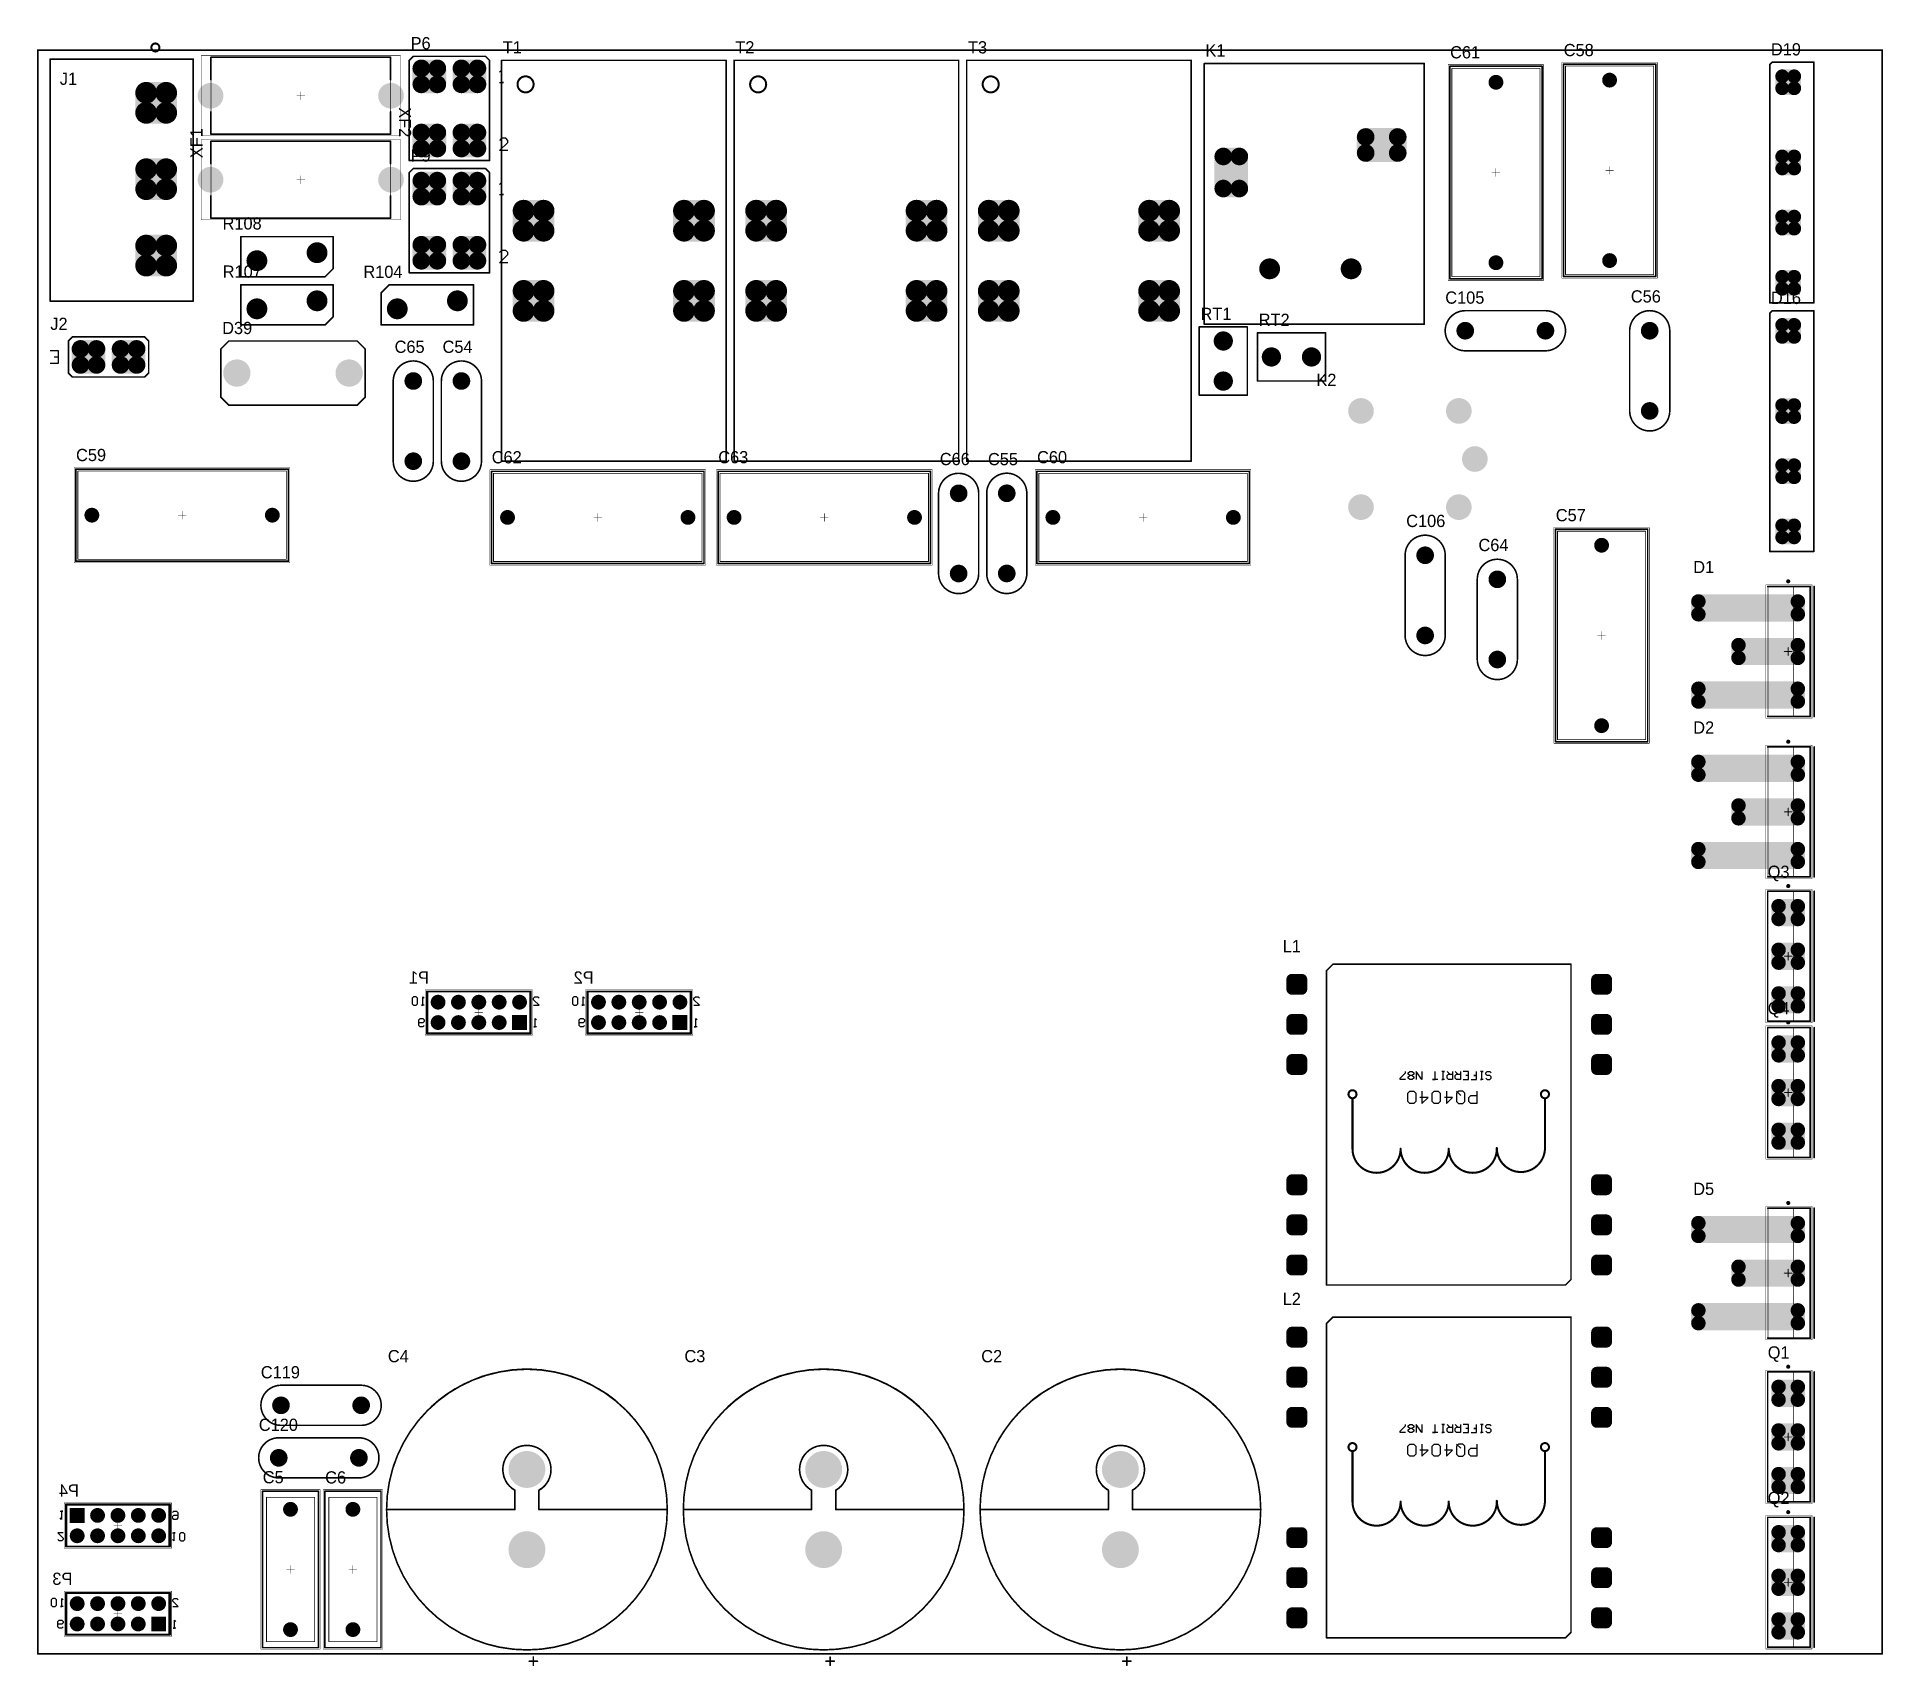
# Model space of a CAD drawing. Header units: millimetres. Extents: x 0 to 230, y -2 to 202.
import ezdxf

# ---------------------------------------------------------------- set-up
doc = ezdxf.new("R2010")
doc.units = ezdxf.units.MM
for name, color, linetype in [('BottomLayer', 5, 'Continuous'), ('BottomOverlay', 54, 'Continuous'), ('BottomSolder', 6, 'Continuous'), ('Mechanical13', 56, 'Continuous'), ('Mechanical15', 56, 'Continuous'), ('MultiLayer', 9, 'Continuous'), ('TopLayer', 1, 'Continuous'), ('TopOverlay', 2, 'Continuous'), ('TopSolder', 216, 'Continuous')]:
    doc.layers.add(name, color=color, linetype=linetype)

msp = doc.modelspace()

# ---------------------------------------------------------------- texts
at = {"layer": 'BottomOverlay', "text_generation_flag": 2}
for s, p in [('P1', (48.79, 83.59)), ('P2', (69.32, 83.59)), ('P4', (5.13, 19.61)), ('P3', (4.32, 8.61))]:
    msp.add_text(s, height=1.524, dxfattribs=at).set_placement(p)
at = {"layer": 'TopOverlay'}
for s, p in [('P6', (46.5, 200.09)), ('T1', (57.99, 199.58)), ('T2', (86.98, 199.58)), ('T3', (116, 199.58)), ('K1', (145.6, 199.19)), ('C61', (176.11, 198.96)), ('C58', (190.28, 199.24)), ('D19', (216.12, 199.33)), ('J1', (2.75, 195.66)), ('P9', (46.5, 186.08)), ('R108', (23.05, 177.62)), ('R107', (23.07, 171.61)), ('R104', (40.61, 171.59)), ('C105', (175.51, 168.37)), ('C56', (198.65, 168.52)), ('D16', (216.12, 168.33)), ('J2', (1.57, 165.1)), ('D39', (23, 164.58)), ('RT1', (144.99, 166.34)), ('RT2', (152.25, 165.6)), ('C65', (44.5, 162.24)), ('C54', (50.48, 162.24)), ('K2', (159.44, 158.11)), ('C59', (4.78, 148.74)), ('C62', (56.61, 148.46)), ('C63', (84.86, 148.47)), ('C66', (112.48, 148.24)), ('C55', (118.49, 148.23)), ('C60', (124.61, 148.47)), ('C57', (189.29, 141.24)), ('C106', (170.64, 140.52)), ('C64', (179.65, 137.52)), ('D1', (206.43, 134.77)), ('D2', (206.43, 114.76)), ('Q3', (215.72, 96.77)), ('L1', (155.24, 87.5)), ('Q4', (215.72, 79.76)), ('D5', (206.43, 57.23)), ('L2', (155.24, 43.51)), ('C4', (43.66, 36.37)), ('C3', (80.64, 36.37)), ('C2', (117.65, 36.37)), ('Q1', (215.72, 36.83)), ('C119', (27.82, 34.36)), ('C120', (27.57, 27.81)), ('C5', (28.06, 21.27)), ('C6', (35.84, 21.25)), ('Q2', (215.72, 18.69))]:
    msp.add_text(s, height=1.524, dxfattribs=at).set_placement(p)
for s, rotation, p in [('XF2', 270, (45.04, 192.86)), ('XF1', 90, (20.56, 186.52))]:
    msp.add_text(s, height=1.524, rotation=rotation, dxfattribs=at).set_placement(p)

# ---------------------------------------------------------------- blocks, each defined once
blk = doc.blocks.new('61301021121_B_1')
at = {"layer": 'BottomLayer', "const_width": 0.825}
for points in [[(-2.95, 1.27, 1), (-2.13, 1.27, 1)], [(-0.41, 1.27, 1), (0.41, 1.27, 1)], [(2.13, 1.27, 1), (2.95, 1.27, 1)], [(4.67, 1.27, 1), (5.49, 1.27, 1)], [(-5.49, -1.27, 1), (-4.67, -1.27, 1)], [(-2.95, -1.27, 1), (-2.13, -1.27, 1)], [(-0.41, -1.27, 1), (0.41, -1.27, 1)], [(2.13, -1.27, 1), (2.95, -1.27, 1)], [(4.67, -1.27, 1), (5.49, -1.27, 1)]]:
    blk.add_lwpolyline(points, format="xyb", close=True, dxfattribs=at)
at = {"layer": 'BottomLayer'}
blk.add_solid([(-5.9, 0.45), (-4.26, 0.45), (-5.9, 2.09), (-4.26, 2.09)], dxfattribs=at)
at = {"layer": 'BottomOverlay'}
for p, q in [((-7.21, 1.8), (-6.87, 1.8)), ((-7.04, 0.78), (-7.21, 0.95)), ((-6.87, 1.8), (-7.04, 1.8)), ((-7.04, 1.8), (-7.04, 0.78)), ((6.81, 1.63), (6.98, 1.8)), ((6.81, 1.12), (6.98, 1.29)), ((6.81, 0.95), (6.81, 1.12)), ((6.98, 0.78), (6.81, 0.95)), ((6.98, 1.8), (7.32, 1.8)), ((6.98, 1.29), (7.49, 1.29)), ((7.32, 0.78), (6.98, 0.78)), ((7.32, 1.8), (7.49, 1.63)), ((7.49, 0.95), (7.32, 0.78)), ((7.49, 1.63), (7.49, 0.95)), ((-6.83, -0.9), (-7.51, -0.9)), ((-7.51, -0.9), (-6.83, -1.58)), ((-7.34, -1.92), (-7.51, -1.75)), ((-7, -1.92), (-7.34, -1.92)), ((-6.83, -1.75), (-7, -1.92)), ((-6.83, -1.58), (-6.83, -1.75)), ((6.81, -0.9), (7.15, -0.9)), ((6.98, -1.92), (6.81, -1.75)), ((7.15, -0.9), (6.98, -0.9)), ((6.98, -0.9), (6.98, -1.92)), ((7.83, -0.9), (7.66, -1.07)), ((7.66, -1.07), (7.66, -1.75)), ((7.66, -1.75), (7.83, -1.92)), ((8.16, -0.9), (7.83, -0.9)), ((7.83, -1.92), (8.16, -1.92)), ((8.33, -1.07), (8.16, -0.9)), ((8.16, -1.92), (8.33, -1.75)), ((8.33, -1.75), (8.33, -1.07))]:
    blk.add_line(p, q, dxfattribs=at)
at = {"layer": 'BottomOverlay', "const_width": 0.2}
for points in [[(-6.5, 2.62), (6.5, 2.62)], [(-6.5, -2.62), (-6.5, 2.62)], [(6.5, -2.62), (6.5, 2.62)], [(-6.5, -2.62), (6.5, -2.62)]]:
    blk.add_lwpolyline(points, dxfattribs=at)
at = {"layer": 'BottomOverlay', "const_width": 0.1}
for points in [[(-6.55, 2.62, 1), (-6.45, 2.62, 1)], [(-6.55, 2.62, 1), (-6.45, 2.62, 1)], [(6.45, 2.62, 1), (6.55, 2.62, 1)], [(6.45, 2.62, 1), (6.55, 2.62, 1)], [(-6.55, -2.62, 1), (-6.45, -2.62, 1)], [(-6.55, -2.62, 1), (-6.45, -2.62, 1)], [(6.45, -2.62, 1), (6.55, -2.62, 1)], [(6.45, -2.62, 1), (6.55, -2.62, 1)]]:
    blk.add_lwpolyline(points, format="xyb", close=True, dxfattribs=at)
at = {"layer": 'BottomSolder', "const_width": 0.927}
for points in [[(-3, 1.27, 1), (-2.08, 1.27, 1)], [(-0.46, 1.27, 1), (0.46, 1.27, 1)], [(2.08, 1.27, 1), (3, 1.27, 1)], [(4.62, 1.27, 1), (5.54, 1.27, 1)], [(-5.54, -1.27, 1), (-4.62, -1.27, 1)], [(-3, -1.27, 1), (-2.08, -1.27, 1)], [(-0.46, -1.27, 1), (0.46, -1.27, 1)], [(2.08, -1.27, 1), (3, -1.27, 1)], [(4.62, -1.27, 1), (5.54, -1.27, 1)]]:
    blk.add_lwpolyline(points, format="xyb", close=True, dxfattribs=at)
at = {"layer": 'BottomSolder'}
blk.add_solid([(-6.01, 0.34), (-4.15, 0.34), (-6.01, 2.2), (-4.15, 2.2)], dxfattribs=at)
at = {"layer": 'Mechanical13', "const_width": 0.1}
for points in [[(-6.35, 2.54), (6.35, 2.54)], [(-6.35, -2.54), (-6.35, 2.54)], [(6.35, -2.54), (6.35, 2.54)], [(-6.35, -2.54), (6.35, -2.54)]]:
    blk.add_lwpolyline(points, dxfattribs=at)
at = {"layer": 'Mechanical13', "const_width": 0.05}
for points in [[(-6.37, 2.54, 1), (-6.33, 2.54, 1)], [(-6.37, 2.54, 1), (-6.33, 2.54, 1)], [(6.33, 2.54, 1), (6.37, 2.54, 1)], [(6.33, 2.54, 1), (6.37, 2.54, 1)], [(-6.37, -2.54, 1), (-6.33, -2.54, 1)], [(-6.37, -2.54, 1), (-6.33, -2.54, 1)], [(6.33, -2.54, 1), (6.37, -2.54, 1)], [(6.33, -2.54, 1), (6.37, -2.54, 1)]]:
    blk.add_lwpolyline(points, format="xyb", close=True, dxfattribs=at)
at = {"layer": 'Mechanical15', "const_width": 0.05}
for points in [[(-6.7, -2.82), (-6.7, 2.82)], [(-6.7, 2.82), (6.7, 2.82)], [(6.7, -2.82), (6.7, 2.82)], [(-0.5, 0), (0.5, 0)], [(0, -0.5), (0, 0.5)], [(-6.7, -2.82), (6.7, -2.82)]]:
    blk.add_lwpolyline(points, dxfattribs=at)
at = {"layer": 'Mechanical15', "const_width": 0.025}
for points in [[(-6.71, 2.82, 1), (-6.69, 2.82, 1)], [(-6.71, 2.82, 1), (-6.69, 2.82, 1)], [(6.69, 2.82, 1), (6.71, 2.82, 1)], [(6.69, 2.82, 1), (6.71, 2.82, 1)], [(-0.51, 0, 1), (-0.49, 0, 1)], [(-0.01, 0.5, 1), (0.01, 0.5, 1)], [(0.49, 0, 1), (0.51, 0, 1)], [(-0.01, -0.5, 1), (0.01, -0.5, 1)], [(-6.71, -2.82, 1), (-6.69, -2.82, 1)], [(-6.71, -2.82, 1), (-6.69, -2.82, 1)], [(6.69, -2.82, 1), (6.71, -2.82, 1)], [(6.69, -2.82, 1), (6.71, -2.82, 1)]]:
    blk.add_lwpolyline(points, format="xyb", close=True, dxfattribs=at)
at = {"layer": 'MultiLayer', "const_width": 0.825}
for points in [[(-2.95, 1.27, 1), (-2.13, 1.27, 1)], [(-0.41, 1.27, 1), (0.41, 1.27, 1)], [(2.13, 1.27, 1), (2.95, 1.27, 1)], [(4.67, 1.27, 1), (5.49, 1.27, 1)], [(-5.49, -1.27, 1), (-4.67, -1.27, 1)], [(-2.95, -1.27, 1), (-2.13, -1.27, 1)], [(-0.41, -1.27, 1), (0.41, -1.27, 1)], [(2.13, -1.27, 1), (2.95, -1.27, 1)], [(4.67, -1.27, 1), (5.49, -1.27, 1)]]:
    blk.add_lwpolyline(points, format="xyb", close=True, dxfattribs=at)
at = {"layer": 'MultiLayer'}
blk.add_solid([(-5.9, 0.45), (-4.26, 0.45), (-5.9, 2.09), (-4.26, 2.09)], dxfattribs=at)
at = {"layer": 'TopLayer', "const_width": 0.825}
for points in [[(-2.95, 1.27, 1), (-2.13, 1.27, 1)], [(-0.41, 1.27, 1), (0.41, 1.27, 1)], [(2.13, 1.27, 1), (2.95, 1.27, 1)], [(4.67, 1.27, 1), (5.49, 1.27, 1)], [(-5.49, -1.27, 1), (-4.67, -1.27, 1)], [(-2.95, -1.27, 1), (-2.13, -1.27, 1)], [(-0.41, -1.27, 1), (0.41, -1.27, 1)], [(2.13, -1.27, 1), (2.95, -1.27, 1)], [(4.67, -1.27, 1), (5.49, -1.27, 1)]]:
    blk.add_lwpolyline(points, format="xyb", close=True, dxfattribs=at)
at = {"layer": 'TopLayer'}
blk.add_solid([(-5.9, 0.45), (-4.26, 0.45), (-5.9, 2.09), (-4.26, 2.09)], dxfattribs=at)
at = {"layer": 'TopSolder', "const_width": 0.927}
for points in [[(-3, 1.27, 1), (-2.08, 1.27, 1)], [(-0.46, 1.27, 1), (0.46, 1.27, 1)], [(2.08, 1.27, 1), (3, 1.27, 1)], [(4.62, 1.27, 1), (5.54, 1.27, 1)], [(-5.54, -1.27, 1), (-4.62, -1.27, 1)], [(-3, -1.27, 1), (-2.08, -1.27, 1)], [(-0.46, -1.27, 1), (0.46, -1.27, 1)], [(2.08, -1.27, 1), (3, -1.27, 1)], [(4.62, -1.27, 1), (5.54, -1.27, 1)]]:
    blk.add_lwpolyline(points, format="xyb", close=True, dxfattribs=at)
at = {"layer": 'TopSolder'}
blk.add_solid([(-6.01, 0.34), (-4.15, 0.34), (-6.01, 2.2), (-4.15, 2.2)], dxfattribs=at)
blk = doc.blocks.new('61301021121_B_2')
at = {"layer": 'BottomLayer', "const_width": 0.825}
for points in [[(-2.95, 1.27, 1), (-2.13, 1.27, 1)], [(-0.41, 1.27, 1), (0.41, 1.27, 1)], [(2.13, 1.27, 1), (2.95, 1.27, 1)], [(4.67, 1.27, 1), (5.49, 1.27, 1)], [(-5.49, -1.27, 1), (-4.67, -1.27, 1)], [(-2.95, -1.27, 1), (-2.13, -1.27, 1)], [(-0.41, -1.27, 1), (0.41, -1.27, 1)], [(2.13, -1.27, 1), (2.95, -1.27, 1)], [(4.67, -1.27, 1), (5.49, -1.27, 1)]]:
    blk.add_lwpolyline(points, format="xyb", close=True, dxfattribs=at)
at = {"layer": 'BottomLayer'}
blk.add_solid([(-5.9, 0.45), (-4.26, 0.45), (-5.9, 2.09), (-4.26, 2.09)], dxfattribs=at)
at = {"layer": 'BottomOverlay'}
for p, q in [((-7.21, 1.8), (-6.87, 1.8)), ((-7.04, 0.78), (-7.21, 0.95)), ((-6.87, 1.8), (-7.04, 1.8)), ((-7.04, 1.8), (-7.04, 0.78)), ((6.81, 1.63), (6.98, 1.8)), ((6.81, 1.12), (6.98, 1.29)), ((6.81, 0.95), (6.81, 1.12)), ((6.98, 0.78), (6.81, 0.95)), ((6.98, 1.8), (7.32, 1.8)), ((6.98, 1.29), (7.49, 1.29)), ((7.32, 0.78), (6.98, 0.78)), ((7.32, 1.8), (7.49, 1.63)), ((7.49, 0.95), (7.32, 0.78)), ((7.49, 1.63), (7.49, 0.95)), ((-6.83, -0.9), (-7.51, -0.9)), ((-7.51, -0.9), (-6.83, -1.58)), ((-7.34, -1.92), (-7.51, -1.75)), ((-7, -1.92), (-7.34, -1.92)), ((-6.83, -1.75), (-7, -1.92)), ((-6.83, -1.58), (-6.83, -1.75)), ((6.81, -0.9), (7.15, -0.9)), ((6.98, -1.92), (6.81, -1.75)), ((7.15, -0.9), (6.98, -0.9)), ((6.98, -0.9), (6.98, -1.92)), ((7.83, -0.9), (7.66, -1.07)), ((7.66, -1.07), (7.66, -1.75)), ((7.66, -1.75), (7.83, -1.92)), ((8.16, -0.9), (7.83, -0.9)), ((7.83, -1.92), (8.16, -1.92)), ((8.33, -1.07), (8.16, -0.9)), ((8.16, -1.92), (8.33, -1.75)), ((8.33, -1.75), (8.33, -1.07))]:
    blk.add_line(p, q, dxfattribs=at)
at = {"layer": 'BottomOverlay', "const_width": 0.2}
for points in [[(6.5, 2.62), (-6.5, 2.62)], [(-6.5, 2.62), (-6.5, -2.62)], [(6.5, 2.62), (6.5, -2.62)], [(6.5, -2.62), (-6.5, -2.62)]]:
    blk.add_lwpolyline(points, dxfattribs=at)
at = {"layer": 'BottomOverlay', "const_width": 0.1}
for points in [[(-6.55, 2.62, 1), (-6.45, 2.62, 1)], [(-6.55, 2.62, 1), (-6.45, 2.62, 1)], [(6.45, 2.62, 1), (6.55, 2.62, 1)], [(6.45, 2.62, 1), (6.55, 2.62, 1)], [(-6.55, -2.62, 1), (-6.45, -2.62, 1)], [(-6.55, -2.62, 1), (-6.45, -2.62, 1)], [(6.45, -2.62, 1), (6.55, -2.62, 1)], [(6.45, -2.62, 1), (6.55, -2.62, 1)]]:
    blk.add_lwpolyline(points, format="xyb", close=True, dxfattribs=at)
at = {"layer": 'BottomSolder', "const_width": 0.927}
for points in [[(-3, 1.27, 1), (-2.08, 1.27, 1)], [(-0.46, 1.27, 1), (0.46, 1.27, 1)], [(2.08, 1.27, 1), (3, 1.27, 1)], [(4.62, 1.27, 1), (5.54, 1.27, 1)], [(-5.54, -1.27, 1), (-4.62, -1.27, 1)], [(-3, -1.27, 1), (-2.08, -1.27, 1)], [(-0.46, -1.27, 1), (0.46, -1.27, 1)], [(2.08, -1.27, 1), (3, -1.27, 1)], [(4.62, -1.27, 1), (5.54, -1.27, 1)]]:
    blk.add_lwpolyline(points, format="xyb", close=True, dxfattribs=at)
at = {"layer": 'BottomSolder'}
blk.add_solid([(-6.01, 0.34), (-4.15, 0.34), (-6.01, 2.2), (-4.15, 2.2)], dxfattribs=at)
at = {"layer": 'Mechanical13', "const_width": 0.1}
for points in [[(6.35, 2.54), (-6.35, 2.54)], [(-6.35, 2.54), (-6.35, -2.54)], [(6.35, 2.54), (6.35, -2.54)], [(6.35, -2.54), (-6.35, -2.54)]]:
    blk.add_lwpolyline(points, dxfattribs=at)
at = {"layer": 'Mechanical13', "const_width": 0.05}
for points in [[(-6.37, 2.54, 1), (-6.33, 2.54, 1)], [(-6.37, 2.54, 1), (-6.33, 2.54, 1)], [(6.33, 2.54, 1), (6.37, 2.54, 1)], [(6.33, 2.54, 1), (6.37, 2.54, 1)], [(-6.37, -2.54, 1), (-6.33, -2.54, 1)], [(-6.37, -2.54, 1), (-6.33, -2.54, 1)], [(6.33, -2.54, 1), (6.37, -2.54, 1)], [(6.33, -2.54, 1), (6.37, -2.54, 1)]]:
    blk.add_lwpolyline(points, format="xyb", close=True, dxfattribs=at)
at = {"layer": 'Mechanical15', "const_width": 0.05}
for points in [[(-6.7, 2.82), (-6.7, -2.82)], [(6.7, 2.82), (-6.7, 2.82)], [(6.7, 2.82), (6.7, -2.82)], [(0.5, 0), (-0.5, 0)], [(0, 0.5), (0, -0.5)], [(6.7, -2.82), (-6.7, -2.82)]]:
    blk.add_lwpolyline(points, dxfattribs=at)
at = {"layer": 'Mechanical15', "const_width": 0.025}
for points in [[(-6.71, 2.82, 1), (-6.69, 2.82, 1)], [(-6.71, 2.82, 1), (-6.69, 2.82, 1)], [(6.69, 2.82, 1), (6.71, 2.82, 1)], [(6.69, 2.82, 1), (6.71, 2.82, 1)], [(-0.51, 0, 1), (-0.49, 0, 1)], [(-0.01, 0.5, 1), (0.01, 0.5, 1)], [(0.49, 0, 1), (0.51, 0, 1)], [(-0.01, -0.5, 1), (0.01, -0.5, 1)], [(-6.71, -2.82, 1), (-6.69, -2.82, 1)], [(-6.71, -2.82, 1), (-6.69, -2.82, 1)], [(6.69, -2.82, 1), (6.71, -2.82, 1)], [(6.69, -2.82, 1), (6.71, -2.82, 1)]]:
    blk.add_lwpolyline(points, format="xyb", close=True, dxfattribs=at)
at = {"layer": 'MultiLayer', "const_width": 0.825}
for points in [[(-2.95, 1.27, 1), (-2.13, 1.27, 1)], [(-0.41, 1.27, 1), (0.41, 1.27, 1)], [(2.13, 1.27, 1), (2.95, 1.27, 1)], [(4.67, 1.27, 1), (5.49, 1.27, 1)], [(-5.49, -1.27, 1), (-4.67, -1.27, 1)], [(-2.95, -1.27, 1), (-2.13, -1.27, 1)], [(-0.41, -1.27, 1), (0.41, -1.27, 1)], [(2.13, -1.27, 1), (2.95, -1.27, 1)], [(4.67, -1.27, 1), (5.49, -1.27, 1)]]:
    blk.add_lwpolyline(points, format="xyb", close=True, dxfattribs=at)
at = {"layer": 'MultiLayer'}
blk.add_solid([(-5.9, 0.45), (-4.26, 0.45), (-5.9, 2.09), (-4.26, 2.09)], dxfattribs=at)
at = {"layer": 'TopLayer', "const_width": 0.825}
for points in [[(-2.95, 1.27, 1), (-2.13, 1.27, 1)], [(-0.41, 1.27, 1), (0.41, 1.27, 1)], [(2.13, 1.27, 1), (2.95, 1.27, 1)], [(4.67, 1.27, 1), (5.49, 1.27, 1)], [(-5.49, -1.27, 1), (-4.67, -1.27, 1)], [(-2.95, -1.27, 1), (-2.13, -1.27, 1)], [(-0.41, -1.27, 1), (0.41, -1.27, 1)], [(2.13, -1.27, 1), (2.95, -1.27, 1)], [(4.67, -1.27, 1), (5.49, -1.27, 1)]]:
    blk.add_lwpolyline(points, format="xyb", close=True, dxfattribs=at)
at = {"layer": 'TopLayer'}
blk.add_solid([(-5.9, 0.45), (-4.26, 0.45), (-5.9, 2.09), (-4.26, 2.09)], dxfattribs=at)
at = {"layer": 'TopSolder', "const_width": 0.927}
for points in [[(-3, 1.27, 1), (-2.08, 1.27, 1)], [(-0.46, 1.27, 1), (0.46, 1.27, 1)], [(2.08, 1.27, 1), (3, 1.27, 1)], [(4.62, 1.27, 1), (5.54, 1.27, 1)], [(-5.54, -1.27, 1), (-4.62, -1.27, 1)], [(-3, -1.27, 1), (-2.08, -1.27, 1)], [(-0.46, -1.27, 1), (0.46, -1.27, 1)], [(2.08, -1.27, 1), (3, -1.27, 1)], [(4.62, -1.27, 1), (5.54, -1.27, 1)]]:
    blk.add_lwpolyline(points, format="xyb", close=True, dxfattribs=at)
at = {"layer": 'TopSolder'}
blk.add_solid([(-6.01, 0.34), (-4.15, 0.34), (-6.01, 2.2), (-4.15, 2.2)], dxfattribs=at)
blk = doc.blocks.new('61301021121_B_3')
at = {"layer": 'BottomLayer', "const_width": 0.825}
for points in [[(-2.95, 1.27, 1), (-2.13, 1.27, 1)], [(-0.41, 1.27, 1), (0.41, 1.27, 1)], [(2.13, 1.27, 1), (2.95, 1.27, 1)], [(4.67, 1.27, 1), (5.49, 1.27, 1)], [(-5.49, -1.27, 1), (-4.67, -1.27, 1)], [(-2.95, -1.27, 1), (-2.13, -1.27, 1)], [(-0.41, -1.27, 1), (0.41, -1.27, 1)], [(2.13, -1.27, 1), (2.95, -1.27, 1)], [(4.67, -1.27, 1), (5.49, -1.27, 1)]]:
    blk.add_lwpolyline(points, format="xyb", close=True, dxfattribs=at)
at = {"layer": 'BottomLayer'}
blk.add_solid([(-5.9, 0.45), (-4.26, 0.45), (-5.9, 2.09), (-4.26, 2.09)], dxfattribs=at)
at = {"layer": 'BottomOverlay'}
for p, q in [((-7.21, 1.8), (-6.87, 1.8)), ((-7.04, 0.78), (-7.21, 0.95)), ((-6.87, 1.8), (-7.04, 1.8)), ((-7.04, 1.8), (-7.04, 0.78)), ((6.81, 1.63), (6.98, 1.8)), ((6.81, 1.12), (6.98, 1.29)), ((6.81, 0.95), (6.81, 1.12)), ((6.98, 0.78), (6.81, 0.95)), ((6.98, 1.8), (7.32, 1.8)), ((6.98, 1.29), (7.49, 1.29)), ((7.32, 0.78), (6.98, 0.78)), ((7.32, 1.8), (7.49, 1.63)), ((7.49, 0.95), (7.32, 0.78)), ((7.49, 1.63), (7.49, 0.95)), ((-6.83, -0.9), (-7.51, -0.9)), ((-7.51, -0.9), (-6.83, -1.58)), ((-7.34, -1.92), (-7.51, -1.75)), ((-7, -1.92), (-7.34, -1.92)), ((-6.83, -1.75), (-7, -1.92)), ((-6.83, -1.58), (-6.83, -1.75)), ((6.81, -0.9), (7.15, -0.9)), ((6.98, -1.92), (6.81, -1.75)), ((7.15, -0.9), (6.98, -0.9)), ((6.98, -0.9), (6.98, -1.92)), ((7.83, -0.9), (7.66, -1.07)), ((7.66, -1.07), (7.66, -1.75)), ((7.66, -1.75), (7.83, -1.92)), ((8.16, -0.9), (7.83, -0.9)), ((7.83, -1.92), (8.16, -1.92)), ((8.33, -1.07), (8.16, -0.9)), ((8.16, -1.92), (8.33, -1.75)), ((8.33, -1.75), (8.33, -1.07))]:
    blk.add_line(p, q, dxfattribs=at)
at = {"layer": 'BottomOverlay', "const_width": 0.2}
for points in [[(6.5, 2.62), (-6.5, 2.62)], [(-6.5, 2.62), (-6.5, -2.62)], [(6.5, 2.62), (6.5, -2.62)], [(6.5, -2.62), (-6.5, -2.62)]]:
    blk.add_lwpolyline(points, dxfattribs=at)
at = {"layer": 'BottomOverlay', "const_width": 0.1}
for points in [[(-6.55, 2.62, 1), (-6.45, 2.62, 1)], [(-6.55, 2.62, 1), (-6.45, 2.62, 1)], [(6.45, 2.62, 1), (6.55, 2.62, 1)], [(6.45, 2.62, 1), (6.55, 2.62, 1)], [(-6.55, -2.62, 1), (-6.45, -2.62, 1)], [(-6.55, -2.62, 1), (-6.45, -2.62, 1)], [(6.45, -2.62, 1), (6.55, -2.62, 1)], [(6.45, -2.62, 1), (6.55, -2.62, 1)]]:
    blk.add_lwpolyline(points, format="xyb", close=True, dxfattribs=at)
at = {"layer": 'BottomSolder', "const_width": 0.927}
for points in [[(-3, 1.27, 1), (-2.08, 1.27, 1)], [(-0.46, 1.27, 1), (0.46, 1.27, 1)], [(2.08, 1.27, 1), (3, 1.27, 1)], [(4.62, 1.27, 1), (5.54, 1.27, 1)], [(-5.54, -1.27, 1), (-4.62, -1.27, 1)], [(-3, -1.27, 1), (-2.08, -1.27, 1)], [(-0.46, -1.27, 1), (0.46, -1.27, 1)], [(2.08, -1.27, 1), (3, -1.27, 1)], [(4.62, -1.27, 1), (5.54, -1.27, 1)]]:
    blk.add_lwpolyline(points, format="xyb", close=True, dxfattribs=at)
at = {"layer": 'BottomSolder'}
blk.add_solid([(-6.01, 0.34), (-4.15, 0.34), (-6.01, 2.2), (-4.15, 2.2)], dxfattribs=at)
at = {"layer": 'Mechanical13', "const_width": 0.1}
for points in [[(6.35, 2.54), (-6.35, 2.54)], [(-6.35, 2.54), (-6.35, -2.54)], [(6.35, 2.54), (6.35, -2.54)], [(6.35, -2.54), (-6.35, -2.54)]]:
    blk.add_lwpolyline(points, dxfattribs=at)
at = {"layer": 'Mechanical13', "const_width": 0.05}
for points in [[(-6.37, 2.54, 1), (-6.33, 2.54, 1)], [(-6.37, 2.54, 1), (-6.33, 2.54, 1)], [(6.33, 2.54, 1), (6.37, 2.54, 1)], [(6.33, 2.54, 1), (6.37, 2.54, 1)], [(-6.37, -2.54, 1), (-6.33, -2.54, 1)], [(-6.37, -2.54, 1), (-6.33, -2.54, 1)], [(6.33, -2.54, 1), (6.37, -2.54, 1)], [(6.33, -2.54, 1), (6.37, -2.54, 1)]]:
    blk.add_lwpolyline(points, format="xyb", close=True, dxfattribs=at)
at = {"layer": 'Mechanical15', "const_width": 0.05}
for points in [[(-6.7, 2.82), (-6.7, -2.82)], [(6.7, 2.82), (-6.7, 2.82)], [(6.7, 2.82), (6.7, -2.82)], [(0.5, 0), (-0.5, 0)], [(0, 0.5), (0, -0.5)], [(6.7, -2.82), (-6.7, -2.82)]]:
    blk.add_lwpolyline(points, dxfattribs=at)
at = {"layer": 'Mechanical15', "const_width": 0.025}
for points in [[(-6.71, 2.82, 1), (-6.69, 2.82, 1)], [(-6.71, 2.82, 1), (-6.69, 2.82, 1)], [(6.69, 2.82, 1), (6.71, 2.82, 1)], [(6.69, 2.82, 1), (6.71, 2.82, 1)], [(-0.51, 0, 1), (-0.49, 0, 1)], [(-0.01, 0.5, 1), (0.01, 0.5, 1)], [(0.49, 0, 1), (0.51, 0, 1)], [(-0.01, -0.5, 1), (0.01, -0.5, 1)], [(-6.71, -2.82, 1), (-6.69, -2.82, 1)], [(-6.71, -2.82, 1), (-6.69, -2.82, 1)], [(6.69, -2.82, 1), (6.71, -2.82, 1)], [(6.69, -2.82, 1), (6.71, -2.82, 1)]]:
    blk.add_lwpolyline(points, format="xyb", close=True, dxfattribs=at)
at = {"layer": 'MultiLayer', "const_width": 0.825}
for points in [[(-2.95, 1.27, 1), (-2.13, 1.27, 1)], [(-0.41, 1.27, 1), (0.41, 1.27, 1)], [(2.13, 1.27, 1), (2.95, 1.27, 1)], [(4.67, 1.27, 1), (5.49, 1.27, 1)], [(-5.49, -1.27, 1), (-4.67, -1.27, 1)], [(-2.95, -1.27, 1), (-2.13, -1.27, 1)], [(-0.41, -1.27, 1), (0.41, -1.27, 1)], [(2.13, -1.27, 1), (2.95, -1.27, 1)], [(4.67, -1.27, 1), (5.49, -1.27, 1)]]:
    blk.add_lwpolyline(points, format="xyb", close=True, dxfattribs=at)
at = {"layer": 'MultiLayer'}
blk.add_solid([(-5.9, 0.45), (-4.26, 0.45), (-5.9, 2.09), (-4.26, 2.09)], dxfattribs=at)
at = {"layer": 'TopLayer', "const_width": 0.825}
for points in [[(-2.95, 1.27, 1), (-2.13, 1.27, 1)], [(-0.41, 1.27, 1), (0.41, 1.27, 1)], [(2.13, 1.27, 1), (2.95, 1.27, 1)], [(4.67, 1.27, 1), (5.49, 1.27, 1)], [(-5.49, -1.27, 1), (-4.67, -1.27, 1)], [(-2.95, -1.27, 1), (-2.13, -1.27, 1)], [(-0.41, -1.27, 1), (0.41, -1.27, 1)], [(2.13, -1.27, 1), (2.95, -1.27, 1)], [(4.67, -1.27, 1), (5.49, -1.27, 1)]]:
    blk.add_lwpolyline(points, format="xyb", close=True, dxfattribs=at)
at = {"layer": 'TopLayer'}
blk.add_solid([(-5.9, 0.45), (-4.26, 0.45), (-5.9, 2.09), (-4.26, 2.09)], dxfattribs=at)
at = {"layer": 'TopSolder', "const_width": 0.927}
for points in [[(-3, 1.27, 1), (-2.08, 1.27, 1)], [(-0.46, 1.27, 1), (0.46, 1.27, 1)], [(2.08, 1.27, 1), (3, 1.27, 1)], [(4.62, 1.27, 1), (5.54, 1.27, 1)], [(-5.54, -1.27, 1), (-4.62, -1.27, 1)], [(-3, -1.27, 1), (-2.08, -1.27, 1)], [(-0.46, -1.27, 1), (0.46, -1.27, 1)], [(2.08, -1.27, 1), (3, -1.27, 1)], [(4.62, -1.27, 1), (5.54, -1.27, 1)]]:
    blk.add_lwpolyline(points, format="xyb", close=True, dxfattribs=at)
at = {"layer": 'TopSolder'}
blk.add_solid([(-6.01, 0.34), (-4.15, 0.34), (-6.01, 2.2), (-4.15, 2.2)], dxfattribs=at)
blk = doc.blocks.new('61301021121_B_4')
at = {"layer": 'BottomLayer', "const_width": 0.825}
for points in [[(-2.95, 1.27, 1), (-2.13, 1.27, 1)], [(-0.41, 1.27, 1), (0.41, 1.27, 1)], [(2.13, 1.27, 1), (2.95, 1.27, 1)], [(4.67, 1.27, 1), (5.49, 1.27, 1)], [(-5.49, -1.27, 1), (-4.67, -1.27, 1)], [(-2.95, -1.27, 1), (-2.13, -1.27, 1)], [(-0.41, -1.27, 1), (0.41, -1.27, 1)], [(2.13, -1.27, 1), (2.95, -1.27, 1)], [(4.67, -1.27, 1), (5.49, -1.27, 1)]]:
    blk.add_lwpolyline(points, format="xyb", close=True, dxfattribs=at)
at = {"layer": 'BottomLayer'}
blk.add_solid([(-5.9, 0.45), (-4.26, 0.45), (-5.9, 2.09), (-4.26, 2.09)], dxfattribs=at)
at = {"layer": 'BottomOverlay'}
for p, q in [((-7.21, 1.8), (-6.87, 1.8)), ((-7.04, 0.78), (-7.21, 0.95)), ((-6.87, 1.8), (-7.04, 1.8)), ((-7.04, 1.8), (-7.04, 0.78)), ((6.81, 1.63), (6.98, 1.8)), ((6.81, 1.12), (6.98, 1.29)), ((6.81, 0.95), (6.81, 1.12)), ((6.98, 0.78), (6.81, 0.95)), ((6.98, 1.8), (7.32, 1.8)), ((6.98, 1.29), (7.49, 1.29)), ((7.32, 0.78), (6.98, 0.78)), ((7.32, 1.8), (7.49, 1.63)), ((7.49, 0.95), (7.32, 0.78)), ((7.49, 1.63), (7.49, 0.95)), ((-6.83, -0.9), (-7.51, -0.9)), ((-7.51, -0.9), (-6.83, -1.58)), ((-7.34, -1.92), (-7.51, -1.75)), ((-7, -1.92), (-7.34, -1.92)), ((-6.83, -1.75), (-7, -1.92)), ((-6.83, -1.58), (-6.83, -1.75)), ((6.81, -0.9), (7.15, -0.9)), ((6.98, -1.92), (6.81, -1.75)), ((7.15, -0.9), (6.98, -0.9)), ((6.98, -0.9), (6.98, -1.92)), ((7.83, -0.9), (7.66, -1.07)), ((7.66, -1.07), (7.66, -1.75)), ((7.66, -1.75), (7.83, -1.92)), ((8.16, -0.9), (7.83, -0.9)), ((7.83, -1.92), (8.16, -1.92)), ((8.33, -1.07), (8.16, -0.9)), ((8.16, -1.92), (8.33, -1.75)), ((8.33, -1.75), (8.33, -1.07))]:
    blk.add_line(p, q, dxfattribs=at)
at = {"layer": 'BottomOverlay', "const_width": 0.2}
for points in [[(6.5, 2.62), (-6.5, 2.62)], [(-6.5, 2.62), (-6.5, -2.62)], [(6.5, 2.62), (6.5, -2.62)], [(6.5, -2.62), (-6.5, -2.62)]]:
    blk.add_lwpolyline(points, dxfattribs=at)
at = {"layer": 'BottomOverlay', "const_width": 0.1}
for points in [[(-6.55, 2.62, 1), (-6.45, 2.62, 1)], [(-6.55, 2.62, 1), (-6.45, 2.62, 1)], [(6.45, 2.62, 1), (6.55, 2.62, 1)], [(6.45, 2.62, 1), (6.55, 2.62, 1)], [(-6.55, -2.62, 1), (-6.45, -2.62, 1)], [(-6.55, -2.62, 1), (-6.45, -2.62, 1)], [(6.45, -2.62, 1), (6.55, -2.62, 1)], [(6.45, -2.62, 1), (6.55, -2.62, 1)]]:
    blk.add_lwpolyline(points, format="xyb", close=True, dxfattribs=at)
at = {"layer": 'BottomSolder', "const_width": 0.927}
for points in [[(-3, 1.27, 1), (-2.08, 1.27, 1)], [(-0.46, 1.27, 1), (0.46, 1.27, 1)], [(2.08, 1.27, 1), (3, 1.27, 1)], [(4.62, 1.27, 1), (5.54, 1.27, 1)], [(-5.54, -1.27, 1), (-4.62, -1.27, 1)], [(-3, -1.27, 1), (-2.08, -1.27, 1)], [(-0.46, -1.27, 1), (0.46, -1.27, 1)], [(2.08, -1.27, 1), (3, -1.27, 1)], [(4.62, -1.27, 1), (5.54, -1.27, 1)]]:
    blk.add_lwpolyline(points, format="xyb", close=True, dxfattribs=at)
at = {"layer": 'BottomSolder'}
blk.add_solid([(-6.01, 0.34), (-4.15, 0.34), (-6.01, 2.2), (-4.15, 2.2)], dxfattribs=at)
at = {"layer": 'Mechanical13', "const_width": 0.1}
for points in [[(6.35, 2.54), (-6.35, 2.54)], [(-6.35, 2.54), (-6.35, -2.54)], [(6.35, 2.54), (6.35, -2.54)], [(6.35, -2.54), (-6.35, -2.54)]]:
    blk.add_lwpolyline(points, dxfattribs=at)
at = {"layer": 'Mechanical13', "const_width": 0.05}
for points in [[(-6.37, 2.54, 1), (-6.33, 2.54, 1)], [(-6.37, 2.54, 1), (-6.33, 2.54, 1)], [(6.33, 2.54, 1), (6.37, 2.54, 1)], [(6.33, 2.54, 1), (6.37, 2.54, 1)], [(-6.37, -2.54, 1), (-6.33, -2.54, 1)], [(-6.37, -2.54, 1), (-6.33, -2.54, 1)], [(6.33, -2.54, 1), (6.37, -2.54, 1)], [(6.33, -2.54, 1), (6.37, -2.54, 1)]]:
    blk.add_lwpolyline(points, format="xyb", close=True, dxfattribs=at)
at = {"layer": 'Mechanical15', "const_width": 0.05}
for points in [[(-6.7, 2.82), (-6.7, -2.82)], [(6.7, 2.82), (-6.7, 2.82)], [(6.7, 2.82), (6.7, -2.82)], [(0.5, 0), (-0.5, 0)], [(0, 0.5), (0, -0.5)], [(6.7, -2.82), (-6.7, -2.82)]]:
    blk.add_lwpolyline(points, dxfattribs=at)
at = {"layer": 'Mechanical15', "const_width": 0.025}
for points in [[(-6.71, 2.82, 1), (-6.69, 2.82, 1)], [(-6.71, 2.82, 1), (-6.69, 2.82, 1)], [(6.69, 2.82, 1), (6.71, 2.82, 1)], [(6.69, 2.82, 1), (6.71, 2.82, 1)], [(-0.51, 0, 1), (-0.49, 0, 1)], [(-0.01, 0.5, 1), (0.01, 0.5, 1)], [(0.49, 0, 1), (0.51, 0, 1)], [(-0.01, -0.5, 1), (0.01, -0.5, 1)], [(-6.71, -2.82, 1), (-6.69, -2.82, 1)], [(-6.71, -2.82, 1), (-6.69, -2.82, 1)], [(6.69, -2.82, 1), (6.71, -2.82, 1)], [(6.69, -2.82, 1), (6.71, -2.82, 1)]]:
    blk.add_lwpolyline(points, format="xyb", close=True, dxfattribs=at)
at = {"layer": 'MultiLayer', "const_width": 0.825}
for points in [[(-2.95, 1.27, 1), (-2.13, 1.27, 1)], [(-0.41, 1.27, 1), (0.41, 1.27, 1)], [(2.13, 1.27, 1), (2.95, 1.27, 1)], [(4.67, 1.27, 1), (5.49, 1.27, 1)], [(-5.49, -1.27, 1), (-4.67, -1.27, 1)], [(-2.95, -1.27, 1), (-2.13, -1.27, 1)], [(-0.41, -1.27, 1), (0.41, -1.27, 1)], [(2.13, -1.27, 1), (2.95, -1.27, 1)], [(4.67, -1.27, 1), (5.49, -1.27, 1)]]:
    blk.add_lwpolyline(points, format="xyb", close=True, dxfattribs=at)
at = {"layer": 'MultiLayer'}
blk.add_solid([(-5.9, 0.45), (-4.26, 0.45), (-5.9, 2.09), (-4.26, 2.09)], dxfattribs=at)
at = {"layer": 'TopLayer', "const_width": 0.825}
for points in [[(-2.95, 1.27, 1), (-2.13, 1.27, 1)], [(-0.41, 1.27, 1), (0.41, 1.27, 1)], [(2.13, 1.27, 1), (2.95, 1.27, 1)], [(4.67, 1.27, 1), (5.49, 1.27, 1)], [(-5.49, -1.27, 1), (-4.67, -1.27, 1)], [(-2.95, -1.27, 1), (-2.13, -1.27, 1)], [(-0.41, -1.27, 1), (0.41, -1.27, 1)], [(2.13, -1.27, 1), (2.95, -1.27, 1)], [(4.67, -1.27, 1), (5.49, -1.27, 1)]]:
    blk.add_lwpolyline(points, format="xyb", close=True, dxfattribs=at)
at = {"layer": 'TopLayer'}
blk.add_solid([(-5.9, 0.45), (-4.26, 0.45), (-5.9, 2.09), (-4.26, 2.09)], dxfattribs=at)
at = {"layer": 'TopSolder', "const_width": 0.927}
for points in [[(-3, 1.27, 1), (-2.08, 1.27, 1)], [(-0.46, 1.27, 1), (0.46, 1.27, 1)], [(2.08, 1.27, 1), (3, 1.27, 1)], [(4.62, 1.27, 1), (5.54, 1.27, 1)], [(-5.54, -1.27, 1), (-4.62, -1.27, 1)], [(-3, -1.27, 1), (-2.08, -1.27, 1)], [(-0.46, -1.27, 1), (0.46, -1.27, 1)], [(2.08, -1.27, 1), (3, -1.27, 1)], [(4.62, -1.27, 1), (5.54, -1.27, 1)]]:
    blk.add_lwpolyline(points, format="xyb", close=True, dxfattribs=at)
at = {"layer": 'TopSolder'}
blk.add_solid([(-6.01, 0.34), (-4.15, 0.34), (-6.01, 2.2), (-4.15, 2.2)], dxfattribs=at)
blk = doc.blocks.new('INF_PG_TO247_2_MOD_5')
at = {"layer": 'BottomLayer', "const_width": 0.8}
for points in [[(-11.6, 6.24, 1), (-10.8, 6.24, 1)], [(0.8, 6.24, 1), (1.6, 6.24, 1)], [(-11.6, 4.64, 1), (-10.8, 4.64, 1)], [(0.8, 4.64, 1), (1.6, 4.64, 1)], [(-6.6, 0.8, 1), (-5.8, 0.8, 1)], [(0.8, 0.8, 1), (1.6, 0.8, 1)], [(-6.6, -0.8, 1), (-5.8, -0.8, 1)], [(0.8, -0.8, 1), (1.6, -0.8, 1)], [(-11.6, -4.64, 1), (-10.8, -4.64, 1)], [(0.8, -4.64, 1), (1.6, -4.64, 1)], [(-11.6, -6.24, 1), (-10.8, -6.24, 1)], [(0.8, -6.24, 1), (1.6, -6.24, 1)]]:
    blk.add_lwpolyline(points, format="xyb", close=True, dxfattribs=at)
at = {"layer": 'BottomLayer'}
for points in [[(-11.2, 3.84), (1.2, 3.84), (-11.2, 7.04), (1.2, 7.04)], [(-12, 4.64), (2, 4.64), (-12, 6.24), (2, 6.24)], [(-7, -0.8), (2, -0.8), (-7, 0.8), (2, 0.8)], [(-6.2, -1.6), (1.2, -1.6), (-6.2, 1.6), (1.2, 1.6)], [(-11.2, -7.04), (1.2, -7.04), (-11.2, -3.84), (1.2, -3.84)], [(-12, -6.24), (2, -6.24), (-12, -4.64), (2, -4.64)]]:
    blk.add_solid(points, dxfattribs=at)
at = {"layer": 'BottomSolder', "const_width": 0.902}
for points in [[(-11.65, 6.24, 1), (-10.75, 6.24, 1)], [(0.75, 6.24, 1), (1.65, 6.24, 1)], [(-11.65, 4.64, 1), (-10.75, 4.64, 1)], [(0.75, 4.64, 1), (1.65, 4.64, 1)], [(-6.65, 0.8, 1), (-5.75, 0.8, 1)], [(-6.65, -0.8, 1), (-5.75, -0.8, 1)], [(0.75, 0.8, 1), (1.65, 0.8, 1)], [(0.75, -0.8, 1), (1.65, -0.8, 1)], [(-11.65, -4.64, 1), (-10.75, -4.64, 1)], [(0.75, -4.64, 1), (1.65, -4.64, 1)], [(-11.65, -6.24, 1), (-10.75, -6.24, 1)], [(0.75, -6.24, 1), (1.65, -6.24, 1)]]:
    blk.add_lwpolyline(points, format="xyb", close=True, dxfattribs=at)
at = {"layer": 'BottomSolder'}
for points in [[(-11.2, 3.74), (1.2, 3.74), (-11.2, 7.14), (1.2, 7.14)], [(-12.1, 4.64), (2.1, 4.64), (-12.1, 6.24), (2.1, 6.24)], [(-7.1, -0.8), (2.1, -0.8), (-7.1, 0.8), (2.1, 0.8)], [(-6.2, -1.7), (1.2, -1.7), (-6.2, 1.7), (1.2, 1.7)], [(-11.2, -7.14), (1.2, -7.14), (-11.2, -3.74), (1.2, -3.74)], [(-12.1, -6.24), (2.1, -6.24), (-12.1, -4.64), (2.1, -4.64)]]:
    blk.add_solid(points, dxfattribs=at)
at = {"layer": 'Mechanical13', "const_width": 0.1}
for points in [[(-2.53, -8.08), (-2.53, 8.08)], [(-2.53, 8.08), (2.72, 8.08)], [(0.67, -8.08), (0.67, 8.08)], [(2.72, -8.08), (2.72, 8.08)], [(-2.53, -8.08), (2.72, -8.08)]]:
    blk.add_lwpolyline(points, dxfattribs=at)
at = {"layer": 'Mechanical13', "const_width": 0.05}
for points in [[(-2.56, 8.08, 1), (-2.51, 8.08, 1)], [(-2.56, 8.08, 1), (-2.51, 8.08, 1)], [(0.65, 8.08, 1), (0.69, 8.08, 1)], [(2.7, 8.08, 1), (2.74, 8.08, 1)], [(2.7, 8.08, 1), (2.74, 8.08, 1)], [(-2.56, -8.08, 1), (-2.51, -8.08, 1)], [(-2.56, -8.08, 1), (-2.51, -8.08, 1)], [(0.65, -8.08, 1), (0.69, -8.08, 1)], [(2.7, -8.08, 1), (2.74, -8.08, 1)], [(2.7, -8.08, 1), (2.74, -8.08, 1)]]:
    blk.add_lwpolyline(points, format="xyb", close=True, dxfattribs=at)
at = {"layer": 'Mechanical15'}
for points, const_width in [([(-2.78, 8.32), (2.97, 8.32)], 0.05), ([(-2.78, -8.32), (-2.78, 8.32)], 0.05), ([(2.97, -8.32), (2.97, 8.32)], 0.05), ([(-0.5, 0), (0.5, 0)], 0.1), ([(0, -0.5), (0, 0.5)], 0.1), ([(-2.78, -8.32), (2.97, -8.32)], 0.05)]:
    blk.add_lwpolyline(points, dxfattribs=dict(at, const_width=const_width))
for points, const_width in [([(-2.79, 8.32, 1), (-2.77, 8.32, 1)], 0.025), ([(-2.79, 8.32, 1), (-2.77, 8.32, 1)], 0.025), ([(2.96, 8.32, 1), (2.98, 8.32, 1)], 0.025), ([(2.96, 8.32, 1), (2.98, 8.32, 1)], 0.025), ([(-0.52, 0, 1), (-0.48, 0, 1)], 0.05), ([(-0.02, 0.5, 1), (0.02, 0.5, 1)], 0.05), ([(0.48, 0, 1), (0.52, 0, 1)], 0.05), ([(-0.02, -0.5, 1), (0.02, -0.5, 1)], 0.05), ([(-2.79, -8.32, 1), (-2.77, -8.32, 1)], 0.025), ([(-2.79, -8.32, 1), (-2.77, -8.32, 1)], 0.025), ([(2.96, -8.32, 1), (2.98, -8.32, 1)], 0.025), ([(2.96, -8.32, 1), (2.98, -8.32, 1)], 0.025)]:
    blk.add_lwpolyline(points, format="xyb", close=True, dxfattribs=dict(at, const_width=const_width))
at = {"layer": 'MultiLayer', "const_width": 0.8}
for points in [[(-11.6, 6.24, 1), (-10.8, 6.24, 1)], [(0.8, 6.24, 1), (1.6, 6.24, 1)], [(-11.6, 4.64, 1), (-10.8, 4.64, 1)], [(0.8, 4.64, 1), (1.6, 4.64, 1)], [(-6.6, 0.8, 1), (-5.8, 0.8, 1)], [(0.8, 0.8, 1), (1.6, 0.8, 1)], [(-6.6, -0.8, 1), (-5.8, -0.8, 1)], [(0.8, -0.8, 1), (1.6, -0.8, 1)], [(-11.6, -4.64, 1), (-10.8, -4.64, 1)], [(0.8, -4.64, 1), (1.6, -4.64, 1)], [(-11.6, -6.24, 1), (-10.8, -6.24, 1)], [(0.8, -6.24, 1), (1.6, -6.24, 1)]]:
    blk.add_lwpolyline(points, format="xyb", close=True, dxfattribs=at)
at = {"layer": 'MultiLayer'}
for points in [[(-11.2, 3.84), (1.2, 3.84), (-11.2, 7.04), (1.2, 7.04)], [(-12, 4.64), (2, 4.64), (-12, 6.24), (2, 6.24)], [(-7, -0.8), (2, -0.8), (-7, 0.8), (2, 0.8)], [(-6.2, -1.6), (1.2, -1.6), (-6.2, 1.6), (1.2, 1.6)], [(-11.2, -7.04), (1.2, -7.04), (-11.2, -3.84), (1.2, -3.84)], [(-12, -6.24), (2, -6.24), (-12, -4.64), (2, -4.64)]]:
    blk.add_solid(points, dxfattribs=at)
at = {"layer": 'TopLayer', "const_width": 0.8}
for points in [[(-11.6, 6.24, 1), (-10.8, 6.24, 1)], [(0.8, 6.24, 1), (1.6, 6.24, 1)], [(-11.6, 4.64, 1), (-10.8, 4.64, 1)], [(0.8, 4.64, 1), (1.6, 4.64, 1)], [(-6.6, 0.8, 1), (-5.8, 0.8, 1)], [(0.8, 0.8, 1), (1.6, 0.8, 1)], [(-6.6, -0.8, 1), (-5.8, -0.8, 1)], [(0.8, -0.8, 1), (1.6, -0.8, 1)], [(-11.6, -4.64, 1), (-10.8, -4.64, 1)], [(0.8, -4.64, 1), (1.6, -4.64, 1)], [(-11.6, -6.24, 1), (-10.8, -6.24, 1)], [(0.8, -6.24, 1), (1.6, -6.24, 1)]]:
    blk.add_lwpolyline(points, format="xyb", close=True, dxfattribs=at)
at = {"layer": 'TopLayer'}
for points in [[(-11.2, 3.84), (1.2, 3.84), (-11.2, 7.04), (1.2, 7.04)], [(-12, 4.64), (2, 4.64), (-12, 6.24), (2, 6.24)], [(-7, -0.8), (2, -0.8), (-7, 0.8), (2, 0.8)], [(-6.2, -1.6), (1.2, -1.6), (-6.2, 1.6), (1.2, 1.6)], [(-11.2, -7.04), (1.2, -7.04), (-11.2, -3.84), (1.2, -3.84)], [(-12, -6.24), (2, -6.24), (-12, -4.64), (2, -4.64)]]:
    blk.add_solid(points, dxfattribs=at)
at = {"layer": 'TopOverlay', "const_width": 0.2}
for points in [[(-2.56, 8.1), (2.74, 8.1)], [(2.74, -8.1), (2.74, 8.1)], [(3.24, -8.1), (3.24, 8.1)], [(-2.56, -8.1), (2.74, -8.1)]]:
    blk.add_lwpolyline(points, dxfattribs=at)
at = {"layer": 'TopOverlay'}
for points, const_width in [([(-2.61, 8.1, 1), (-2.51, 8.1, 1)], 0.1), ([(0.13, 8.75, 1), (-0.13, 8.75, 1)], 0.25), ([(-0.19, 8.75, 1), (-0.06, 8.75, 1)], 0.125), ([(0.06, 8.75, 1), (0.19, 8.75, 1)], 0.125), ([(2.7, 8.1, 1), (2.8, 8.1, 1)], 0.1), ([(2.7, 8.1, 1), (2.8, 8.1, 1)], 0.1), ([(3.19, 8.1, 1), (3.29, 8.1, 1)], 0.1), ([(-2.61, -8.1, 1), (-2.51, -8.1, 1)], 0.1), ([(2.7, -8.1, 1), (2.8, -8.1, 1)], 0.1), ([(2.7, -8.1, 1), (2.8, -8.1, 1)], 0.1), ([(3.19, -8.1, 1), (3.29, -8.1, 1)], 0.1)]:
    blk.add_lwpolyline(points, format="xyb", close=True, dxfattribs=dict(at, const_width=const_width))
at = {"layer": 'TopSolder', "const_width": 0.902}
for points in [[(-11.65, 6.24, 1), (-10.75, 6.24, 1)], [(0.75, 6.24, 1), (1.65, 6.24, 1)], [(-11.65, 4.64, 1), (-10.75, 4.64, 1)], [(0.75, 4.64, 1), (1.65, 4.64, 1)], [(-6.65, 0.8, 1), (-5.75, 0.8, 1)], [(-6.65, -0.8, 1), (-5.75, -0.8, 1)], [(0.75, 0.8, 1), (1.65, 0.8, 1)], [(0.75, -0.8, 1), (1.65, -0.8, 1)], [(-11.65, -4.64, 1), (-10.75, -4.64, 1)], [(0.75, -4.64, 1), (1.65, -4.64, 1)], [(-11.65, -6.24, 1), (-10.75, -6.24, 1)], [(0.75, -6.24, 1), (1.65, -6.24, 1)]]:
    blk.add_lwpolyline(points, format="xyb", close=True, dxfattribs=at)
at = {"layer": 'TopSolder'}
for points in [[(-11.2, 3.74), (1.2, 3.74), (-11.2, 7.14), (1.2, 7.14)], [(-12.1, 4.64), (2.1, 4.64), (-12.1, 6.24), (2.1, 6.24)], [(-7.1, -0.8), (2.1, -0.8), (-7.1, 0.8), (2.1, 0.8)], [(-6.2, -1.7), (1.2, -1.7), (-6.2, 1.7), (1.2, 1.7)], [(-11.2, -7.14), (1.2, -7.14), (-11.2, -3.74), (1.2, -3.74)], [(-12.1, -6.24), (2.1, -6.24), (-12.1, -4.64), (2.1, -4.64)]]:
    blk.add_solid(points, dxfattribs=at)
blk = doc.blocks.new('INF_PG_TO247_2_MOD_6')
at = {"layer": 'BottomLayer', "const_width": 0.8}
for points in [[(-11.6, 6.24, 1), (-10.8, 6.24, 1)], [(0.8, 6.24, 1), (1.6, 6.24, 1)], [(-11.6, 4.64, 1), (-10.8, 4.64, 1)], [(0.8, 4.64, 1), (1.6, 4.64, 1)], [(-6.6, 0.8, 1), (-5.8, 0.8, 1)], [(0.8, 0.8, 1), (1.6, 0.8, 1)], [(-6.6, -0.8, 1), (-5.8, -0.8, 1)], [(0.8, -0.8, 1), (1.6, -0.8, 1)], [(-11.6, -4.64, 1), (-10.8, -4.64, 1)], [(0.8, -4.64, 1), (1.6, -4.64, 1)], [(-11.6, -6.24, 1), (-10.8, -6.24, 1)], [(0.8, -6.24, 1), (1.6, -6.24, 1)]]:
    blk.add_lwpolyline(points, format="xyb", close=True, dxfattribs=at)
at = {"layer": 'BottomLayer'}
for points in [[(-11.2, 3.84), (1.2, 3.84), (-11.2, 7.04), (1.2, 7.04)], [(-12, 4.64), (2, 4.64), (-12, 6.24), (2, 6.24)], [(-7, -0.8), (2, -0.8), (-7, 0.8), (2, 0.8)], [(-6.2, -1.6), (1.2, -1.6), (-6.2, 1.6), (1.2, 1.6)], [(-11.2, -7.04), (1.2, -7.04), (-11.2, -3.84), (1.2, -3.84)], [(-12, -6.24), (2, -6.24), (-12, -4.64), (2, -4.64)]]:
    blk.add_solid(points, dxfattribs=at)
at = {"layer": 'BottomSolder', "const_width": 0.902}
for points in [[(-11.65, 6.24, 1), (-10.75, 6.24, 1)], [(0.75, 6.24, 1), (1.65, 6.24, 1)], [(-11.65, 4.64, 1), (-10.75, 4.64, 1)], [(0.75, 4.64, 1), (1.65, 4.64, 1)], [(-6.65, 0.8, 1), (-5.75, 0.8, 1)], [(-6.65, -0.8, 1), (-5.75, -0.8, 1)], [(0.75, 0.8, 1), (1.65, 0.8, 1)], [(0.75, -0.8, 1), (1.65, -0.8, 1)], [(-11.65, -4.64, 1), (-10.75, -4.64, 1)], [(0.75, -4.64, 1), (1.65, -4.64, 1)], [(-11.65, -6.24, 1), (-10.75, -6.24, 1)], [(0.75, -6.24, 1), (1.65, -6.24, 1)]]:
    blk.add_lwpolyline(points, format="xyb", close=True, dxfattribs=at)
at = {"layer": 'BottomSolder'}
for points in [[(-11.2, 3.74), (1.2, 3.74), (-11.2, 7.14), (1.2, 7.14)], [(-12.1, 4.64), (2.1, 4.64), (-12.1, 6.24), (2.1, 6.24)], [(-7.1, -0.8), (2.1, -0.8), (-7.1, 0.8), (2.1, 0.8)], [(-6.2, -1.7), (1.2, -1.7), (-6.2, 1.7), (1.2, 1.7)], [(-11.2, -7.14), (1.2, -7.14), (-11.2, -3.74), (1.2, -3.74)], [(-12.1, -6.24), (2.1, -6.24), (-12.1, -4.64), (2.1, -4.64)]]:
    blk.add_solid(points, dxfattribs=at)
at = {"layer": 'Mechanical13', "const_width": 0.1}
for points in [[(-2.53, -8.08), (-2.53, 8.08)], [(-2.53, 8.08), (2.72, 8.08)], [(0.67, -8.08), (0.67, 8.08)], [(2.72, -8.08), (2.72, 8.08)], [(-2.53, -8.08), (2.72, -8.08)]]:
    blk.add_lwpolyline(points, dxfattribs=at)
at = {"layer": 'Mechanical13', "const_width": 0.05}
for points in [[(-2.56, 8.08, 1), (-2.51, 8.08, 1)], [(-2.56, 8.08, 1), (-2.51, 8.08, 1)], [(0.65, 8.08, 1), (0.69, 8.08, 1)], [(2.7, 8.08, 1), (2.74, 8.08, 1)], [(2.7, 8.08, 1), (2.74, 8.08, 1)], [(-2.56, -8.08, 1), (-2.51, -8.08, 1)], [(-2.56, -8.08, 1), (-2.51, -8.08, 1)], [(0.65, -8.08, 1), (0.69, -8.08, 1)], [(2.7, -8.08, 1), (2.74, -8.08, 1)], [(2.7, -8.08, 1), (2.74, -8.08, 1)]]:
    blk.add_lwpolyline(points, format="xyb", close=True, dxfattribs=at)
at = {"layer": 'Mechanical15'}
for points, const_width in [([(-2.78, 8.32), (2.97, 8.32)], 0.05), ([(-2.78, -8.32), (-2.78, 8.32)], 0.05), ([(2.97, -8.32), (2.97, 8.32)], 0.05), ([(-0.5, 0), (0.5, 0)], 0.1), ([(0, -0.5), (0, 0.5)], 0.1), ([(-2.78, -8.32), (2.97, -8.32)], 0.05)]:
    blk.add_lwpolyline(points, dxfattribs=dict(at, const_width=const_width))
for points, const_width in [([(-2.79, 8.32, 1), (-2.77, 8.32, 1)], 0.025), ([(-2.79, 8.32, 1), (-2.77, 8.32, 1)], 0.025), ([(2.96, 8.32, 1), (2.98, 8.32, 1)], 0.025), ([(2.96, 8.32, 1), (2.98, 8.32, 1)], 0.025), ([(-0.52, 0, 1), (-0.48, 0, 1)], 0.05), ([(-0.02, 0.5, 1), (0.02, 0.5, 1)], 0.05), ([(0.48, 0, 1), (0.52, 0, 1)], 0.05), ([(-0.02, -0.5, 1), (0.02, -0.5, 1)], 0.05), ([(-2.79, -8.32, 1), (-2.77, -8.32, 1)], 0.025), ([(-2.79, -8.32, 1), (-2.77, -8.32, 1)], 0.025), ([(2.96, -8.32, 1), (2.98, -8.32, 1)], 0.025), ([(2.96, -8.32, 1), (2.98, -8.32, 1)], 0.025)]:
    blk.add_lwpolyline(points, format="xyb", close=True, dxfattribs=dict(at, const_width=const_width))
at = {"layer": 'MultiLayer', "const_width": 0.8}
for points in [[(-11.6, 6.24, 1), (-10.8, 6.24, 1)], [(0.8, 6.24, 1), (1.6, 6.24, 1)], [(-11.6, 4.64, 1), (-10.8, 4.64, 1)], [(0.8, 4.64, 1), (1.6, 4.64, 1)], [(-6.6, 0.8, 1), (-5.8, 0.8, 1)], [(0.8, 0.8, 1), (1.6, 0.8, 1)], [(-6.6, -0.8, 1), (-5.8, -0.8, 1)], [(0.8, -0.8, 1), (1.6, -0.8, 1)], [(-11.6, -4.64, 1), (-10.8, -4.64, 1)], [(0.8, -4.64, 1), (1.6, -4.64, 1)], [(-11.6, -6.24, 1), (-10.8, -6.24, 1)], [(0.8, -6.24, 1), (1.6, -6.24, 1)]]:
    blk.add_lwpolyline(points, format="xyb", close=True, dxfattribs=at)
at = {"layer": 'MultiLayer'}
for points in [[(-11.2, 3.84), (1.2, 3.84), (-11.2, 7.04), (1.2, 7.04)], [(-12, 4.64), (2, 4.64), (-12, 6.24), (2, 6.24)], [(-7, -0.8), (2, -0.8), (-7, 0.8), (2, 0.8)], [(-6.2, -1.6), (1.2, -1.6), (-6.2, 1.6), (1.2, 1.6)], [(-11.2, -7.04), (1.2, -7.04), (-11.2, -3.84), (1.2, -3.84)], [(-12, -6.24), (2, -6.24), (-12, -4.64), (2, -4.64)]]:
    blk.add_solid(points, dxfattribs=at)
at = {"layer": 'TopLayer', "const_width": 0.8}
for points in [[(-11.6, 6.24, 1), (-10.8, 6.24, 1)], [(0.8, 6.24, 1), (1.6, 6.24, 1)], [(-11.6, 4.64, 1), (-10.8, 4.64, 1)], [(0.8, 4.64, 1), (1.6, 4.64, 1)], [(-6.6, 0.8, 1), (-5.8, 0.8, 1)], [(0.8, 0.8, 1), (1.6, 0.8, 1)], [(-6.6, -0.8, 1), (-5.8, -0.8, 1)], [(0.8, -0.8, 1), (1.6, -0.8, 1)], [(-11.6, -4.64, 1), (-10.8, -4.64, 1)], [(0.8, -4.64, 1), (1.6, -4.64, 1)], [(-11.6, -6.24, 1), (-10.8, -6.24, 1)], [(0.8, -6.24, 1), (1.6, -6.24, 1)]]:
    blk.add_lwpolyline(points, format="xyb", close=True, dxfattribs=at)
at = {"layer": 'TopLayer'}
for points in [[(-11.2, 3.84), (1.2, 3.84), (-11.2, 7.04), (1.2, 7.04)], [(-12, 4.64), (2, 4.64), (-12, 6.24), (2, 6.24)], [(-7, -0.8), (2, -0.8), (-7, 0.8), (2, 0.8)], [(-6.2, -1.6), (1.2, -1.6), (-6.2, 1.6), (1.2, 1.6)], [(-11.2, -7.04), (1.2, -7.04), (-11.2, -3.84), (1.2, -3.84)], [(-12, -6.24), (2, -6.24), (-12, -4.64), (2, -4.64)]]:
    blk.add_solid(points, dxfattribs=at)
at = {"layer": 'TopOverlay', "const_width": 0.2}
for points in [[(-2.56, 8.1), (2.74, 8.1)], [(2.74, -8.1), (2.74, 8.1)], [(3.24, -8.1), (3.24, 8.1)], [(-2.56, -8.1), (2.74, -8.1)]]:
    blk.add_lwpolyline(points, dxfattribs=at)
at = {"layer": 'TopOverlay'}
for points, const_width in [([(-2.61, 8.1, 1), (-2.51, 8.1, 1)], 0.1), ([(0.13, 8.75, 1), (-0.13, 8.75, 1)], 0.25), ([(-0.19, 8.75, 1), (-0.06, 8.75, 1)], 0.125), ([(0.06, 8.75, 1), (0.19, 8.75, 1)], 0.125), ([(2.7, 8.1, 1), (2.8, 8.1, 1)], 0.1), ([(2.7, 8.1, 1), (2.8, 8.1, 1)], 0.1), ([(3.19, 8.1, 1), (3.29, 8.1, 1)], 0.1), ([(-2.61, -8.1, 1), (-2.51, -8.1, 1)], 0.1), ([(2.7, -8.1, 1), (2.8, -8.1, 1)], 0.1), ([(2.7, -8.1, 1), (2.8, -8.1, 1)], 0.1), ([(3.19, -8.1, 1), (3.29, -8.1, 1)], 0.1)]:
    blk.add_lwpolyline(points, format="xyb", close=True, dxfattribs=dict(at, const_width=const_width))
at = {"layer": 'TopSolder', "const_width": 0.902}
for points in [[(-11.65, 6.24, 1), (-10.75, 6.24, 1)], [(0.75, 6.24, 1), (1.65, 6.24, 1)], [(-11.65, 4.64, 1), (-10.75, 4.64, 1)], [(0.75, 4.64, 1), (1.65, 4.64, 1)], [(-6.65, 0.8, 1), (-5.75, 0.8, 1)], [(-6.65, -0.8, 1), (-5.75, -0.8, 1)], [(0.75, 0.8, 1), (1.65, 0.8, 1)], [(0.75, -0.8, 1), (1.65, -0.8, 1)], [(-11.65, -4.64, 1), (-10.75, -4.64, 1)], [(0.75, -4.64, 1), (1.65, -4.64, 1)], [(-11.65, -6.24, 1), (-10.75, -6.24, 1)], [(0.75, -6.24, 1), (1.65, -6.24, 1)]]:
    blk.add_lwpolyline(points, format="xyb", close=True, dxfattribs=at)
at = {"layer": 'TopSolder'}
for points in [[(-11.2, 3.74), (1.2, 3.74), (-11.2, 7.14), (1.2, 7.14)], [(-12.1, 4.64), (2.1, 4.64), (-12.1, 6.24), (2.1, 6.24)], [(-7.1, -0.8), (2.1, -0.8), (-7.1, 0.8), (2.1, 0.8)], [(-6.2, -1.7), (1.2, -1.7), (-6.2, 1.7), (1.2, 1.7)], [(-11.2, -7.14), (1.2, -7.14), (-11.2, -3.74), (1.2, -3.74)], [(-12.1, -6.24), (2.1, -6.24), (-12.1, -4.64), (2.1, -4.64)]]:
    blk.add_solid(points, dxfattribs=at)
blk = doc.blocks.new('INF_PG_TO247_2_MOD_7')
at = {"layer": 'BottomLayer', "const_width": 0.8}
for points in [[(-11.6, 6.24, 1), (-10.8, 6.24, 1)], [(0.8, 6.24, 1), (1.6, 6.24, 1)], [(-11.6, 4.64, 1), (-10.8, 4.64, 1)], [(0.8, 4.64, 1), (1.6, 4.64, 1)], [(-6.6, 0.8, 1), (-5.8, 0.8, 1)], [(0.8, 0.8, 1), (1.6, 0.8, 1)], [(-6.6, -0.8, 1), (-5.8, -0.8, 1)], [(0.8, -0.8, 1), (1.6, -0.8, 1)], [(-11.6, -4.64, 1), (-10.8, -4.64, 1)], [(0.8, -4.64, 1), (1.6, -4.64, 1)], [(-11.6, -6.24, 1), (-10.8, -6.24, 1)], [(0.8, -6.24, 1), (1.6, -6.24, 1)]]:
    blk.add_lwpolyline(points, format="xyb", close=True, dxfattribs=at)
at = {"layer": 'BottomLayer'}
for points in [[(-11.2, 3.84), (1.2, 3.84), (-11.2, 7.04), (1.2, 7.04)], [(-12, 4.64), (2, 4.64), (-12, 6.24), (2, 6.24)], [(-7, -0.8), (2, -0.8), (-7, 0.8), (2, 0.8)], [(-6.2, -1.6), (1.2, -1.6), (-6.2, 1.6), (1.2, 1.6)], [(-11.2, -7.04), (1.2, -7.04), (-11.2, -3.84), (1.2, -3.84)], [(-12, -6.24), (2, -6.24), (-12, -4.64), (2, -4.64)]]:
    blk.add_solid(points, dxfattribs=at)
at = {"layer": 'BottomSolder', "const_width": 0.902}
for points in [[(-11.65, 6.24, 1), (-10.75, 6.24, 1)], [(0.75, 6.24, 1), (1.65, 6.24, 1)], [(-11.65, 4.64, 1), (-10.75, 4.64, 1)], [(0.75, 4.64, 1), (1.65, 4.64, 1)], [(-6.65, 0.8, 1), (-5.75, 0.8, 1)], [(-6.65, -0.8, 1), (-5.75, -0.8, 1)], [(0.75, 0.8, 1), (1.65, 0.8, 1)], [(0.75, -0.8, 1), (1.65, -0.8, 1)], [(-11.65, -4.64, 1), (-10.75, -4.64, 1)], [(0.75, -4.64, 1), (1.65, -4.64, 1)], [(-11.65, -6.24, 1), (-10.75, -6.24, 1)], [(0.75, -6.24, 1), (1.65, -6.24, 1)]]:
    blk.add_lwpolyline(points, format="xyb", close=True, dxfattribs=at)
at = {"layer": 'BottomSolder'}
for points in [[(-11.2, 3.74), (1.2, 3.74), (-11.2, 7.14), (1.2, 7.14)], [(-12.1, 4.64), (2.1, 4.64), (-12.1, 6.24), (2.1, 6.24)], [(-7.1, -0.8), (2.1, -0.8), (-7.1, 0.8), (2.1, 0.8)], [(-6.2, -1.7), (1.2, -1.7), (-6.2, 1.7), (1.2, 1.7)], [(-11.2, -7.14), (1.2, -7.14), (-11.2, -3.74), (1.2, -3.74)], [(-12.1, -6.24), (2.1, -6.24), (-12.1, -4.64), (2.1, -4.64)]]:
    blk.add_solid(points, dxfattribs=at)
at = {"layer": 'Mechanical13', "const_width": 0.1}
for points in [[(-2.53, -8.08), (-2.53, 8.08)], [(-2.53, 8.08), (2.72, 8.08)], [(0.67, -8.08), (0.67, 8.08)], [(2.72, -8.08), (2.72, 8.08)], [(-2.53, -8.08), (2.72, -8.08)]]:
    blk.add_lwpolyline(points, dxfattribs=at)
at = {"layer": 'Mechanical13', "const_width": 0.05}
for points in [[(-2.56, 8.08, 1), (-2.51, 8.08, 1)], [(-2.56, 8.08, 1), (-2.51, 8.08, 1)], [(0.65, 8.08, 1), (0.69, 8.08, 1)], [(2.7, 8.08, 1), (2.74, 8.08, 1)], [(2.7, 8.08, 1), (2.74, 8.08, 1)], [(-2.56, -8.08, 1), (-2.51, -8.08, 1)], [(-2.56, -8.08, 1), (-2.51, -8.08, 1)], [(0.65, -8.08, 1), (0.69, -8.08, 1)], [(2.7, -8.08, 1), (2.74, -8.08, 1)], [(2.7, -8.08, 1), (2.74, -8.08, 1)]]:
    blk.add_lwpolyline(points, format="xyb", close=True, dxfattribs=at)
at = {"layer": 'Mechanical15'}
for points, const_width in [([(-2.78, 8.32), (2.97, 8.32)], 0.05), ([(-2.78, -8.32), (-2.78, 8.32)], 0.05), ([(2.97, -8.32), (2.97, 8.32)], 0.05), ([(-0.5, 0), (0.5, 0)], 0.1), ([(0, -0.5), (0, 0.5)], 0.1), ([(-2.78, -8.32), (2.97, -8.32)], 0.05)]:
    blk.add_lwpolyline(points, dxfattribs=dict(at, const_width=const_width))
for points, const_width in [([(-2.79, 8.32, 1), (-2.77, 8.32, 1)], 0.025), ([(-2.79, 8.32, 1), (-2.77, 8.32, 1)], 0.025), ([(2.96, 8.32, 1), (2.98, 8.32, 1)], 0.025), ([(2.96, 8.32, 1), (2.98, 8.32, 1)], 0.025), ([(-0.52, 0, 1), (-0.48, 0, 1)], 0.05), ([(-0.02, 0.5, 1), (0.02, 0.5, 1)], 0.05), ([(0.48, 0, 1), (0.52, 0, 1)], 0.05), ([(-0.02, -0.5, 1), (0.02, -0.5, 1)], 0.05), ([(-2.79, -8.32, 1), (-2.77, -8.32, 1)], 0.025), ([(-2.79, -8.32, 1), (-2.77, -8.32, 1)], 0.025), ([(2.96, -8.32, 1), (2.98, -8.32, 1)], 0.025), ([(2.96, -8.32, 1), (2.98, -8.32, 1)], 0.025)]:
    blk.add_lwpolyline(points, format="xyb", close=True, dxfattribs=dict(at, const_width=const_width))
at = {"layer": 'MultiLayer', "const_width": 0.8}
for points in [[(-11.6, 6.24, 1), (-10.8, 6.24, 1)], [(0.8, 6.24, 1), (1.6, 6.24, 1)], [(-11.6, 4.64, 1), (-10.8, 4.64, 1)], [(0.8, 4.64, 1), (1.6, 4.64, 1)], [(-6.6, 0.8, 1), (-5.8, 0.8, 1)], [(0.8, 0.8, 1), (1.6, 0.8, 1)], [(-6.6, -0.8, 1), (-5.8, -0.8, 1)], [(0.8, -0.8, 1), (1.6, -0.8, 1)], [(-11.6, -4.64, 1), (-10.8, -4.64, 1)], [(0.8, -4.64, 1), (1.6, -4.64, 1)], [(-11.6, -6.24, 1), (-10.8, -6.24, 1)], [(0.8, -6.24, 1), (1.6, -6.24, 1)]]:
    blk.add_lwpolyline(points, format="xyb", close=True, dxfattribs=at)
at = {"layer": 'MultiLayer'}
for points in [[(-11.2, 3.84), (1.2, 3.84), (-11.2, 7.04), (1.2, 7.04)], [(-12, 4.64), (2, 4.64), (-12, 6.24), (2, 6.24)], [(-7, -0.8), (2, -0.8), (-7, 0.8), (2, 0.8)], [(-6.2, -1.6), (1.2, -1.6), (-6.2, 1.6), (1.2, 1.6)], [(-11.2, -7.04), (1.2, -7.04), (-11.2, -3.84), (1.2, -3.84)], [(-12, -6.24), (2, -6.24), (-12, -4.64), (2, -4.64)]]:
    blk.add_solid(points, dxfattribs=at)
at = {"layer": 'TopLayer', "const_width": 0.8}
for points in [[(-11.6, 6.24, 1), (-10.8, 6.24, 1)], [(0.8, 6.24, 1), (1.6, 6.24, 1)], [(-11.6, 4.64, 1), (-10.8, 4.64, 1)], [(0.8, 4.64, 1), (1.6, 4.64, 1)], [(-6.6, 0.8, 1), (-5.8, 0.8, 1)], [(0.8, 0.8, 1), (1.6, 0.8, 1)], [(-6.6, -0.8, 1), (-5.8, -0.8, 1)], [(0.8, -0.8, 1), (1.6, -0.8, 1)], [(-11.6, -4.64, 1), (-10.8, -4.64, 1)], [(0.8, -4.64, 1), (1.6, -4.64, 1)], [(-11.6, -6.24, 1), (-10.8, -6.24, 1)], [(0.8, -6.24, 1), (1.6, -6.24, 1)]]:
    blk.add_lwpolyline(points, format="xyb", close=True, dxfattribs=at)
at = {"layer": 'TopLayer'}
for points in [[(-11.2, 3.84), (1.2, 3.84), (-11.2, 7.04), (1.2, 7.04)], [(-12, 4.64), (2, 4.64), (-12, 6.24), (2, 6.24)], [(-7, -0.8), (2, -0.8), (-7, 0.8), (2, 0.8)], [(-6.2, -1.6), (1.2, -1.6), (-6.2, 1.6), (1.2, 1.6)], [(-11.2, -7.04), (1.2, -7.04), (-11.2, -3.84), (1.2, -3.84)], [(-12, -6.24), (2, -6.24), (-12, -4.64), (2, -4.64)]]:
    blk.add_solid(points, dxfattribs=at)
at = {"layer": 'TopOverlay', "const_width": 0.2}
for points in [[(-2.56, 8.1), (2.74, 8.1)], [(2.74, -8.1), (2.74, 8.1)], [(3.24, -8.1), (3.24, 8.1)], [(-2.56, -8.1), (2.74, -8.1)]]:
    blk.add_lwpolyline(points, dxfattribs=at)
at = {"layer": 'TopOverlay'}
for points, const_width in [([(-2.61, 8.1, 1), (-2.51, 8.1, 1)], 0.1), ([(0.13, 8.75, 1), (-0.13, 8.75, 1)], 0.25), ([(-0.19, 8.75, 1), (-0.06, 8.75, 1)], 0.125), ([(0.06, 8.75, 1), (0.19, 8.75, 1)], 0.125), ([(2.7, 8.1, 1), (2.8, 8.1, 1)], 0.1), ([(2.7, 8.1, 1), (2.8, 8.1, 1)], 0.1), ([(3.19, 8.1, 1), (3.29, 8.1, 1)], 0.1), ([(-2.61, -8.1, 1), (-2.51, -8.1, 1)], 0.1), ([(2.7, -8.1, 1), (2.8, -8.1, 1)], 0.1), ([(2.7, -8.1, 1), (2.8, -8.1, 1)], 0.1), ([(3.19, -8.1, 1), (3.29, -8.1, 1)], 0.1)]:
    blk.add_lwpolyline(points, format="xyb", close=True, dxfattribs=dict(at, const_width=const_width))
at = {"layer": 'TopSolder', "const_width": 0.902}
for points in [[(-11.65, 6.24, 1), (-10.75, 6.24, 1)], [(0.75, 6.24, 1), (1.65, 6.24, 1)], [(-11.65, 4.64, 1), (-10.75, 4.64, 1)], [(0.75, 4.64, 1), (1.65, 4.64, 1)], [(-6.65, 0.8, 1), (-5.75, 0.8, 1)], [(-6.65, -0.8, 1), (-5.75, -0.8, 1)], [(0.75, 0.8, 1), (1.65, 0.8, 1)], [(0.75, -0.8, 1), (1.65, -0.8, 1)], [(-11.65, -4.64, 1), (-10.75, -4.64, 1)], [(0.75, -4.64, 1), (1.65, -4.64, 1)], [(-11.65, -6.24, 1), (-10.75, -6.24, 1)], [(0.75, -6.24, 1), (1.65, -6.24, 1)]]:
    blk.add_lwpolyline(points, format="xyb", close=True, dxfattribs=at)
at = {"layer": 'TopSolder'}
for points in [[(-11.2, 3.74), (1.2, 3.74), (-11.2, 7.14), (1.2, 7.14)], [(-12.1, 4.64), (2.1, 4.64), (-12.1, 6.24), (2.1, 6.24)], [(-7.1, -0.8), (2.1, -0.8), (-7.1, 0.8), (2.1, 0.8)], [(-6.2, -1.7), (1.2, -1.7), (-6.2, 1.7), (1.2, 1.7)], [(-11.2, -7.14), (1.2, -7.14), (-11.2, -3.74), (1.2, -3.74)], [(-12.1, -6.24), (2.1, -6.24), (-12.1, -4.64), (2.1, -4.64)]]:
    blk.add_solid(points, dxfattribs=at)
blk = doc.blocks.new('INF_PG_TO247_3_44_8')
at = {"layer": 'BottomLayer', "const_width": 0.8}
for points in [[(-1.6, 6.24, 1), (-0.8, 6.24, 1)], [(0.8, 6.24, 1), (1.6, 6.24, 1)], [(-1.6, 4.64, 1), (-0.8, 4.64, 1)], [(0.8, 4.64, 1), (1.6, 4.64, 1)], [(-1.6, 0.8, 1), (-0.8, 0.8, 1)], [(0.8, 0.8, 1), (1.6, 0.8, 1)], [(-1.6, -0.8, 1), (-0.8, -0.8, 1)], [(0.8, -0.8, 1), (1.6, -0.8, 1)], [(-1.6, -4.64, 1), (-0.8, -4.64, 1)], [(0.8, -4.64, 1), (1.6, -4.64, 1)], [(-1.6, -6.24, 1), (-0.8, -6.24, 1)], [(0.8, -6.24, 1), (1.6, -6.24, 1)]]:
    blk.add_lwpolyline(points, format="xyb", close=True, dxfattribs=at)
at = {"layer": 'BottomLayer'}
for points in [[(-1.2, 3.84), (1.2, 3.84), (-1.2, 7.04), (1.2, 7.04)], [(-2, 4.64), (2, 4.64), (-2, 6.24), (2, 6.24)], [(-2, -0.8), (2, -0.8), (-2, 0.8), (2, 0.8)], [(-1.2, -1.6), (1.2, -1.6), (-1.2, 1.6), (1.2, 1.6)], [(-1.2, -7.04), (1.2, -7.04), (-1.2, -3.84), (1.2, -3.84)], [(-2, -6.24), (2, -6.24), (-2, -4.64), (2, -4.64)]]:
    blk.add_solid(points, dxfattribs=at)
at = {"layer": 'BottomSolder', "const_width": 0.902}
for points in [[(-1.65, 6.24, 1), (-0.75, 6.24, 1)], [(0.75, 6.24, 1), (1.65, 6.24, 1)], [(-1.65, 4.64, 1), (-0.75, 4.64, 1)], [(0.75, 4.64, 1), (1.65, 4.64, 1)], [(-1.65, 0.8, 1), (-0.75, 0.8, 1)], [(-1.65, -0.8, 1), (-0.75, -0.8, 1)], [(0.75, 0.8, 1), (1.65, 0.8, 1)], [(0.75, -0.8, 1), (1.65, -0.8, 1)], [(-1.65, -4.64, 1), (-0.75, -4.64, 1)], [(0.75, -4.64, 1), (1.65, -4.64, 1)], [(-1.65, -6.24, 1), (-0.75, -6.24, 1)], [(0.75, -6.24, 1), (1.65, -6.24, 1)]]:
    blk.add_lwpolyline(points, format="xyb", close=True, dxfattribs=at)
at = {"layer": 'BottomSolder'}
for points in [[(-1.2, 3.74), (1.2, 3.74), (-1.2, 7.14), (1.2, 7.14)], [(-2.1, 4.64), (2.1, 4.64), (-2.1, 6.24), (2.1, 6.24)], [(-2.1, -0.8), (2.1, -0.8), (-2.1, 0.8), (2.1, 0.8)], [(-1.2, -1.7), (1.2, -1.7), (-1.2, 1.7), (1.2, 1.7)], [(-1.2, -7.14), (1.2, -7.14), (-1.2, -3.74), (1.2, -3.74)], [(-2.1, -6.24), (2.1, -6.24), (-2.1, -4.64), (2.1, -4.64)]]:
    blk.add_solid(points, dxfattribs=at)
at = {"layer": 'Mechanical13', "const_width": 0.1}
for points in [[(-2.53, -8.08), (-2.53, 8.08)], [(-2.53, 8.08), (2.72, 8.08)], [(0.67, -8.08), (0.67, 8.08)], [(2.72, -8.08), (2.72, 8.08)], [(-2.53, -8.08), (2.72, -8.08)]]:
    blk.add_lwpolyline(points, dxfattribs=at)
at = {"layer": 'Mechanical13', "const_width": 0.05}
for points in [[(-2.56, 8.08, 1), (-2.51, 8.08, 1)], [(-2.56, 8.08, 1), (-2.51, 8.08, 1)], [(0.65, 8.08, 1), (0.69, 8.08, 1)], [(2.7, 8.08, 1), (2.74, 8.08, 1)], [(2.7, 8.08, 1), (2.74, 8.08, 1)], [(-2.56, -8.08, 1), (-2.51, -8.08, 1)], [(-2.56, -8.08, 1), (-2.51, -8.08, 1)], [(0.65, -8.08, 1), (0.69, -8.08, 1)], [(2.7, -8.08, 1), (2.74, -8.08, 1)], [(2.7, -8.08, 1), (2.74, -8.08, 1)]]:
    blk.add_lwpolyline(points, format="xyb", close=True, dxfattribs=at)
at = {"layer": 'Mechanical15'}
for points, const_width in [([(-2.78, -8.32), (-2.78, 8.32)], 0.05), ([(-2.78, 8.32), (2.97, 8.32)], 0.05), ([(2.97, -8.32), (2.97, 8.32)], 0.05), ([(-0.5, 0), (0.5, 0)], 0.1), ([(0, -0.5), (0, 0.5)], 0.1), ([(-2.78, -8.32), (2.97, -8.32)], 0.05)]:
    blk.add_lwpolyline(points, dxfattribs=dict(at, const_width=const_width))
for points, const_width in [([(-2.79, 8.32, 1), (-2.77, 8.32, 1)], 0.025), ([(-2.79, 8.32, 1), (-2.77, 8.32, 1)], 0.025), ([(2.96, 8.32, 1), (2.98, 8.32, 1)], 0.025), ([(2.96, 8.32, 1), (2.98, 8.32, 1)], 0.025), ([(-0.52, 0, 1), (-0.48, 0, 1)], 0.05), ([(-0.02, 0.5, 1), (0.02, 0.5, 1)], 0.05), ([(0.48, 0, 1), (0.52, 0, 1)], 0.05), ([(-0.02, -0.5, 1), (0.02, -0.5, 1)], 0.05), ([(-2.79, -8.32, 1), (-2.77, -8.32, 1)], 0.025), ([(-2.79, -8.32, 1), (-2.77, -8.32, 1)], 0.025), ([(2.96, -8.32, 1), (2.98, -8.32, 1)], 0.025), ([(2.96, -8.32, 1), (2.98, -8.32, 1)], 0.025)]:
    blk.add_lwpolyline(points, format="xyb", close=True, dxfattribs=dict(at, const_width=const_width))
at = {"layer": 'MultiLayer', "const_width": 0.8}
for points in [[(-1.6, 6.24, 1), (-0.8, 6.24, 1)], [(0.8, 6.24, 1), (1.6, 6.24, 1)], [(-1.6, 4.64, 1), (-0.8, 4.64, 1)], [(0.8, 4.64, 1), (1.6, 4.64, 1)], [(-1.6, 0.8, 1), (-0.8, 0.8, 1)], [(0.8, 0.8, 1), (1.6, 0.8, 1)], [(-1.6, -0.8, 1), (-0.8, -0.8, 1)], [(0.8, -0.8, 1), (1.6, -0.8, 1)], [(-1.6, -4.64, 1), (-0.8, -4.64, 1)], [(0.8, -4.64, 1), (1.6, -4.64, 1)], [(-1.6, -6.24, 1), (-0.8, -6.24, 1)], [(0.8, -6.24, 1), (1.6, -6.24, 1)]]:
    blk.add_lwpolyline(points, format="xyb", close=True, dxfattribs=at)
at = {"layer": 'MultiLayer'}
for points in [[(-1.2, 3.84), (1.2, 3.84), (-1.2, 7.04), (1.2, 7.04)], [(-2, 4.64), (2, 4.64), (-2, 6.24), (2, 6.24)], [(-2, -0.8), (2, -0.8), (-2, 0.8), (2, 0.8)], [(-1.2, -1.6), (1.2, -1.6), (-1.2, 1.6), (1.2, 1.6)], [(-1.2, -7.04), (1.2, -7.04), (-1.2, -3.84), (1.2, -3.84)], [(-2, -6.24), (2, -6.24), (-2, -4.64), (2, -4.64)]]:
    blk.add_solid(points, dxfattribs=at)
at = {"layer": 'TopLayer', "const_width": 0.8}
for points in [[(-1.6, 6.24, 1), (-0.8, 6.24, 1)], [(0.8, 6.24, 1), (1.6, 6.24, 1)], [(-1.6, 4.64, 1), (-0.8, 4.64, 1)], [(0.8, 4.64, 1), (1.6, 4.64, 1)], [(-1.6, 0.8, 1), (-0.8, 0.8, 1)], [(0.8, 0.8, 1), (1.6, 0.8, 1)], [(-1.6, -0.8, 1), (-0.8, -0.8, 1)], [(0.8, -0.8, 1), (1.6, -0.8, 1)], [(-1.6, -4.64, 1), (-0.8, -4.64, 1)], [(0.8, -4.64, 1), (1.6, -4.64, 1)], [(-1.6, -6.24, 1), (-0.8, -6.24, 1)], [(0.8, -6.24, 1), (1.6, -6.24, 1)]]:
    blk.add_lwpolyline(points, format="xyb", close=True, dxfattribs=at)
at = {"layer": 'TopLayer'}
for points in [[(-1.2, 3.84), (1.2, 3.84), (-1.2, 7.04), (1.2, 7.04)], [(-2, 4.64), (2, 4.64), (-2, 6.24), (2, 6.24)], [(-2, -0.8), (2, -0.8), (-2, 0.8), (2, 0.8)], [(-1.2, -1.6), (1.2, -1.6), (-1.2, 1.6), (1.2, 1.6)], [(-1.2, -7.04), (1.2, -7.04), (-1.2, -3.84), (1.2, -3.84)], [(-2, -6.24), (2, -6.24), (-2, -4.64), (2, -4.64)]]:
    blk.add_solid(points, dxfattribs=at)
at = {"layer": 'TopOverlay', "const_width": 0.2}
for points in [[(-2.56, 8.1), (2.74, 8.1)], [(-2.56, -8.1), (-2.56, 8.1)], [(2.74, -8.1), (2.74, 8.1)], [(3.24, -8.1), (3.24, 8.1)], [(-2.56, -8.1), (2.74, -8.1)]]:
    blk.add_lwpolyline(points, dxfattribs=at)
at = {"layer": 'TopOverlay'}
for points, const_width in [([(-2.61, 8.1, 1), (-2.51, 8.1, 1)], 0.1), ([(-2.61, 8.1, 1), (-2.51, 8.1, 1)], 0.1), ([(0.13, 8.75, 1), (-0.13, 8.75, 1)], 0.25), ([(-0.19, 8.75, 1), (-0.06, 8.75, 1)], 0.125), ([(0.06, 8.75, 1), (0.19, 8.75, 1)], 0.125), ([(2.7, 8.1, 1), (2.8, 8.1, 1)], 0.1), ([(2.7, 8.1, 1), (2.8, 8.1, 1)], 0.1), ([(3.19, 8.1, 1), (3.29, 8.1, 1)], 0.1), ([(-2.61, -8.1, 1), (-2.51, -8.1, 1)], 0.1), ([(-2.61, -8.1, 1), (-2.51, -8.1, 1)], 0.1), ([(2.7, -8.1, 1), (2.8, -8.1, 1)], 0.1), ([(2.7, -8.1, 1), (2.8, -8.1, 1)], 0.1), ([(3.19, -8.1, 1), (3.29, -8.1, 1)], 0.1)]:
    blk.add_lwpolyline(points, format="xyb", close=True, dxfattribs=dict(at, const_width=const_width))
at = {"layer": 'TopSolder', "const_width": 0.902}
for points in [[(-1.65, 6.24, 1), (-0.75, 6.24, 1)], [(0.75, 6.24, 1), (1.65, 6.24, 1)], [(-1.65, 4.64, 1), (-0.75, 4.64, 1)], [(0.75, 4.64, 1), (1.65, 4.64, 1)], [(-1.65, 0.8, 1), (-0.75, 0.8, 1)], [(-1.65, -0.8, 1), (-0.75, -0.8, 1)], [(0.75, 0.8, 1), (1.65, 0.8, 1)], [(0.75, -0.8, 1), (1.65, -0.8, 1)], [(-1.65, -4.64, 1), (-0.75, -4.64, 1)], [(0.75, -4.64, 1), (1.65, -4.64, 1)], [(-1.65, -6.24, 1), (-0.75, -6.24, 1)], [(0.75, -6.24, 1), (1.65, -6.24, 1)]]:
    blk.add_lwpolyline(points, format="xyb", close=True, dxfattribs=at)
at = {"layer": 'TopSolder'}
for points in [[(-1.2, 3.74), (1.2, 3.74), (-1.2, 7.14), (1.2, 7.14)], [(-2.1, 4.64), (2.1, 4.64), (-2.1, 6.24), (2.1, 6.24)], [(-2.1, -0.8), (2.1, -0.8), (-2.1, 0.8), (2.1, 0.8)], [(-1.2, -1.7), (1.2, -1.7), (-1.2, 1.7), (1.2, 1.7)], [(-1.2, -7.14), (1.2, -7.14), (-1.2, -3.74), (1.2, -3.74)], [(-2.1, -6.24), (2.1, -6.24), (-2.1, -4.64), (2.1, -4.64)]]:
    blk.add_solid(points, dxfattribs=at)
blk = doc.blocks.new('INF_PG_TO247_3_44_9')
at = {"layer": 'BottomLayer', "const_width": 0.8}
for points in [[(-1.6, 6.24, 1), (-0.8, 6.24, 1)], [(0.8, 6.24, 1), (1.6, 6.24, 1)], [(-1.6, 4.64, 1), (-0.8, 4.64, 1)], [(0.8, 4.64, 1), (1.6, 4.64, 1)], [(-1.6, 0.8, 1), (-0.8, 0.8, 1)], [(0.8, 0.8, 1), (1.6, 0.8, 1)], [(-1.6, -0.8, 1), (-0.8, -0.8, 1)], [(0.8, -0.8, 1), (1.6, -0.8, 1)], [(-1.6, -4.64, 1), (-0.8, -4.64, 1)], [(0.8, -4.64, 1), (1.6, -4.64, 1)], [(-1.6, -6.24, 1), (-0.8, -6.24, 1)], [(0.8, -6.24, 1), (1.6, -6.24, 1)]]:
    blk.add_lwpolyline(points, format="xyb", close=True, dxfattribs=at)
at = {"layer": 'BottomLayer'}
for points in [[(-1.2, 3.84), (1.2, 3.84), (-1.2, 7.04), (1.2, 7.04)], [(-2, 4.64), (2, 4.64), (-2, 6.24), (2, 6.24)], [(-2, -0.8), (2, -0.8), (-2, 0.8), (2, 0.8)], [(-1.2, -1.6), (1.2, -1.6), (-1.2, 1.6), (1.2, 1.6)], [(-1.2, -7.04), (1.2, -7.04), (-1.2, -3.84), (1.2, -3.84)], [(-2, -6.24), (2, -6.24), (-2, -4.64), (2, -4.64)]]:
    blk.add_solid(points, dxfattribs=at)
at = {"layer": 'BottomSolder', "const_width": 0.902}
for points in [[(-1.65, 6.24, 1), (-0.75, 6.24, 1)], [(0.75, 6.24, 1), (1.65, 6.24, 1)], [(-1.65, 4.64, 1), (-0.75, 4.64, 1)], [(0.75, 4.64, 1), (1.65, 4.64, 1)], [(-1.65, 0.8, 1), (-0.75, 0.8, 1)], [(-1.65, -0.8, 1), (-0.75, -0.8, 1)], [(0.75, 0.8, 1), (1.65, 0.8, 1)], [(0.75, -0.8, 1), (1.65, -0.8, 1)], [(-1.65, -4.64, 1), (-0.75, -4.64, 1)], [(0.75, -4.64, 1), (1.65, -4.64, 1)], [(-1.65, -6.24, 1), (-0.75, -6.24, 1)], [(0.75, -6.24, 1), (1.65, -6.24, 1)]]:
    blk.add_lwpolyline(points, format="xyb", close=True, dxfattribs=at)
at = {"layer": 'BottomSolder'}
for points in [[(-1.2, 3.74), (1.2, 3.74), (-1.2, 7.14), (1.2, 7.14)], [(-2.1, 4.64), (2.1, 4.64), (-2.1, 6.24), (2.1, 6.24)], [(-2.1, -0.8), (2.1, -0.8), (-2.1, 0.8), (2.1, 0.8)], [(-1.2, -1.7), (1.2, -1.7), (-1.2, 1.7), (1.2, 1.7)], [(-1.2, -7.14), (1.2, -7.14), (-1.2, -3.74), (1.2, -3.74)], [(-2.1, -6.24), (2.1, -6.24), (-2.1, -4.64), (2.1, -4.64)]]:
    blk.add_solid(points, dxfattribs=at)
at = {"layer": 'Mechanical13', "const_width": 0.1}
for points in [[(-2.53, -8.08), (-2.53, 8.08)], [(-2.53, 8.08), (2.72, 8.08)], [(0.67, -8.08), (0.67, 8.08)], [(2.72, -8.08), (2.72, 8.08)], [(-2.53, -8.08), (2.72, -8.08)]]:
    blk.add_lwpolyline(points, dxfattribs=at)
at = {"layer": 'Mechanical13', "const_width": 0.05}
for points in [[(-2.56, 8.08, 1), (-2.51, 8.08, 1)], [(-2.56, 8.08, 1), (-2.51, 8.08, 1)], [(0.65, 8.08, 1), (0.69, 8.08, 1)], [(2.7, 8.08, 1), (2.74, 8.08, 1)], [(2.7, 8.08, 1), (2.74, 8.08, 1)], [(-2.56, -8.08, 1), (-2.51, -8.08, 1)], [(-2.56, -8.08, 1), (-2.51, -8.08, 1)], [(0.65, -8.08, 1), (0.69, -8.08, 1)], [(2.7, -8.08, 1), (2.74, -8.08, 1)], [(2.7, -8.08, 1), (2.74, -8.08, 1)]]:
    blk.add_lwpolyline(points, format="xyb", close=True, dxfattribs=at)
at = {"layer": 'Mechanical15'}
for points, const_width in [([(-2.78, -8.32), (-2.78, 8.32)], 0.05), ([(-2.78, 8.32), (2.97, 8.32)], 0.05), ([(2.97, -8.32), (2.97, 8.32)], 0.05), ([(-0.5, 0), (0.5, 0)], 0.1), ([(0, -0.5), (0, 0.5)], 0.1), ([(-2.78, -8.32), (2.97, -8.32)], 0.05)]:
    blk.add_lwpolyline(points, dxfattribs=dict(at, const_width=const_width))
for points, const_width in [([(-2.79, 8.32, 1), (-2.77, 8.32, 1)], 0.025), ([(-2.79, 8.32, 1), (-2.77, 8.32, 1)], 0.025), ([(2.96, 8.32, 1), (2.98, 8.32, 1)], 0.025), ([(2.96, 8.32, 1), (2.98, 8.32, 1)], 0.025), ([(-0.52, 0, 1), (-0.48, 0, 1)], 0.05), ([(-0.02, 0.5, 1), (0.02, 0.5, 1)], 0.05), ([(0.48, 0, 1), (0.52, 0, 1)], 0.05), ([(-0.02, -0.5, 1), (0.02, -0.5, 1)], 0.05), ([(-2.79, -8.32, 1), (-2.77, -8.32, 1)], 0.025), ([(-2.79, -8.32, 1), (-2.77, -8.32, 1)], 0.025), ([(2.96, -8.32, 1), (2.98, -8.32, 1)], 0.025), ([(2.96, -8.32, 1), (2.98, -8.32, 1)], 0.025)]:
    blk.add_lwpolyline(points, format="xyb", close=True, dxfattribs=dict(at, const_width=const_width))
at = {"layer": 'MultiLayer', "const_width": 0.8}
for points in [[(-1.6, 6.24, 1), (-0.8, 6.24, 1)], [(0.8, 6.24, 1), (1.6, 6.24, 1)], [(-1.6, 4.64, 1), (-0.8, 4.64, 1)], [(0.8, 4.64, 1), (1.6, 4.64, 1)], [(-1.6, 0.8, 1), (-0.8, 0.8, 1)], [(0.8, 0.8, 1), (1.6, 0.8, 1)], [(-1.6, -0.8, 1), (-0.8, -0.8, 1)], [(0.8, -0.8, 1), (1.6, -0.8, 1)], [(-1.6, -4.64, 1), (-0.8, -4.64, 1)], [(0.8, -4.64, 1), (1.6, -4.64, 1)], [(-1.6, -6.24, 1), (-0.8, -6.24, 1)], [(0.8, -6.24, 1), (1.6, -6.24, 1)]]:
    blk.add_lwpolyline(points, format="xyb", close=True, dxfattribs=at)
at = {"layer": 'MultiLayer'}
for points in [[(-1.2, 3.84), (1.2, 3.84), (-1.2, 7.04), (1.2, 7.04)], [(-2, 4.64), (2, 4.64), (-2, 6.24), (2, 6.24)], [(-2, -0.8), (2, -0.8), (-2, 0.8), (2, 0.8)], [(-1.2, -1.6), (1.2, -1.6), (-1.2, 1.6), (1.2, 1.6)], [(-1.2, -7.04), (1.2, -7.04), (-1.2, -3.84), (1.2, -3.84)], [(-2, -6.24), (2, -6.24), (-2, -4.64), (2, -4.64)]]:
    blk.add_solid(points, dxfattribs=at)
at = {"layer": 'TopLayer', "const_width": 0.8}
for points in [[(-1.6, 6.24, 1), (-0.8, 6.24, 1)], [(0.8, 6.24, 1), (1.6, 6.24, 1)], [(-1.6, 4.64, 1), (-0.8, 4.64, 1)], [(0.8, 4.64, 1), (1.6, 4.64, 1)], [(-1.6, 0.8, 1), (-0.8, 0.8, 1)], [(0.8, 0.8, 1), (1.6, 0.8, 1)], [(-1.6, -0.8, 1), (-0.8, -0.8, 1)], [(0.8, -0.8, 1), (1.6, -0.8, 1)], [(-1.6, -4.64, 1), (-0.8, -4.64, 1)], [(0.8, -4.64, 1), (1.6, -4.64, 1)], [(-1.6, -6.24, 1), (-0.8, -6.24, 1)], [(0.8, -6.24, 1), (1.6, -6.24, 1)]]:
    blk.add_lwpolyline(points, format="xyb", close=True, dxfattribs=at)
at = {"layer": 'TopLayer'}
for points in [[(-1.2, 3.84), (1.2, 3.84), (-1.2, 7.04), (1.2, 7.04)], [(-2, 4.64), (2, 4.64), (-2, 6.24), (2, 6.24)], [(-2, -0.8), (2, -0.8), (-2, 0.8), (2, 0.8)], [(-1.2, -1.6), (1.2, -1.6), (-1.2, 1.6), (1.2, 1.6)], [(-1.2, -7.04), (1.2, -7.04), (-1.2, -3.84), (1.2, -3.84)], [(-2, -6.24), (2, -6.24), (-2, -4.64), (2, -4.64)]]:
    blk.add_solid(points, dxfattribs=at)
at = {"layer": 'TopOverlay', "const_width": 0.2}
for points in [[(-2.56, 8.1), (2.74, 8.1)], [(-2.56, -8.1), (-2.56, 8.1)], [(2.74, -8.1), (2.74, 8.1)], [(3.24, -8.1), (3.24, 8.1)], [(-2.56, -8.1), (2.74, -8.1)]]:
    blk.add_lwpolyline(points, dxfattribs=at)
at = {"layer": 'TopOverlay'}
for points, const_width in [([(-2.61, 8.1, 1), (-2.51, 8.1, 1)], 0.1), ([(-2.61, 8.1, 1), (-2.51, 8.1, 1)], 0.1), ([(0.13, 8.75, 1), (-0.13, 8.75, 1)], 0.25), ([(-0.19, 8.75, 1), (-0.06, 8.75, 1)], 0.125), ([(0.06, 8.75, 1), (0.19, 8.75, 1)], 0.125), ([(2.7, 8.1, 1), (2.8, 8.1, 1)], 0.1), ([(2.7, 8.1, 1), (2.8, 8.1, 1)], 0.1), ([(3.19, 8.1, 1), (3.29, 8.1, 1)], 0.1), ([(-2.61, -8.1, 1), (-2.51, -8.1, 1)], 0.1), ([(-2.61, -8.1, 1), (-2.51, -8.1, 1)], 0.1), ([(2.7, -8.1, 1), (2.8, -8.1, 1)], 0.1), ([(2.7, -8.1, 1), (2.8, -8.1, 1)], 0.1), ([(3.19, -8.1, 1), (3.29, -8.1, 1)], 0.1)]:
    blk.add_lwpolyline(points, format="xyb", close=True, dxfattribs=dict(at, const_width=const_width))
at = {"layer": 'TopSolder', "const_width": 0.902}
for points in [[(-1.65, 6.24, 1), (-0.75, 6.24, 1)], [(0.75, 6.24, 1), (1.65, 6.24, 1)], [(-1.65, 4.64, 1), (-0.75, 4.64, 1)], [(0.75, 4.64, 1), (1.65, 4.64, 1)], [(-1.65, 0.8, 1), (-0.75, 0.8, 1)], [(-1.65, -0.8, 1), (-0.75, -0.8, 1)], [(0.75, 0.8, 1), (1.65, 0.8, 1)], [(0.75, -0.8, 1), (1.65, -0.8, 1)], [(-1.65, -4.64, 1), (-0.75, -4.64, 1)], [(0.75, -4.64, 1), (1.65, -4.64, 1)], [(-1.65, -6.24, 1), (-0.75, -6.24, 1)], [(0.75, -6.24, 1), (1.65, -6.24, 1)]]:
    blk.add_lwpolyline(points, format="xyb", close=True, dxfattribs=at)
at = {"layer": 'TopSolder'}
for points in [[(-1.2, 3.74), (1.2, 3.74), (-1.2, 7.14), (1.2, 7.14)], [(-2.1, 4.64), (2.1, 4.64), (-2.1, 6.24), (2.1, 6.24)], [(-2.1, -0.8), (2.1, -0.8), (-2.1, 0.8), (2.1, 0.8)], [(-1.2, -1.7), (1.2, -1.7), (-1.2, 1.7), (1.2, 1.7)], [(-1.2, -7.14), (1.2, -7.14), (-1.2, -3.74), (1.2, -3.74)], [(-2.1, -6.24), (2.1, -6.24), (-2.1, -4.64), (2.1, -4.64)]]:
    blk.add_solid(points, dxfattribs=at)
blk = doc.blocks.new('INF_PG_TO247_3_44_10')
at = {"layer": 'BottomLayer', "const_width": 0.8}
for points in [[(-1.6, 6.24, 1), (-0.8, 6.24, 1)], [(0.8, 6.24, 1), (1.6, 6.24, 1)], [(-1.6, 4.64, 1), (-0.8, 4.64, 1)], [(0.8, 4.64, 1), (1.6, 4.64, 1)], [(-1.6, 0.8, 1), (-0.8, 0.8, 1)], [(0.8, 0.8, 1), (1.6, 0.8, 1)], [(-1.6, -0.8, 1), (-0.8, -0.8, 1)], [(0.8, -0.8, 1), (1.6, -0.8, 1)], [(-1.6, -4.64, 1), (-0.8, -4.64, 1)], [(0.8, -4.64, 1), (1.6, -4.64, 1)], [(-1.6, -6.24, 1), (-0.8, -6.24, 1)], [(0.8, -6.24, 1), (1.6, -6.24, 1)]]:
    blk.add_lwpolyline(points, format="xyb", close=True, dxfattribs=at)
at = {"layer": 'BottomLayer'}
for points in [[(-1.2, 3.84), (1.2, 3.84), (-1.2, 7.04), (1.2, 7.04)], [(-2, 4.64), (2, 4.64), (-2, 6.24), (2, 6.24)], [(-2, -0.8), (2, -0.8), (-2, 0.8), (2, 0.8)], [(-1.2, -1.6), (1.2, -1.6), (-1.2, 1.6), (1.2, 1.6)], [(-1.2, -7.04), (1.2, -7.04), (-1.2, -3.84), (1.2, -3.84)], [(-2, -6.24), (2, -6.24), (-2, -4.64), (2, -4.64)]]:
    blk.add_solid(points, dxfattribs=at)
at = {"layer": 'BottomSolder', "const_width": 0.902}
for points in [[(-1.65, 6.24, 1), (-0.75, 6.24, 1)], [(0.75, 6.24, 1), (1.65, 6.24, 1)], [(-1.65, 4.64, 1), (-0.75, 4.64, 1)], [(0.75, 4.64, 1), (1.65, 4.64, 1)], [(-1.65, 0.8, 1), (-0.75, 0.8, 1)], [(-1.65, -0.8, 1), (-0.75, -0.8, 1)], [(0.75, 0.8, 1), (1.65, 0.8, 1)], [(0.75, -0.8, 1), (1.65, -0.8, 1)], [(-1.65, -4.64, 1), (-0.75, -4.64, 1)], [(0.75, -4.64, 1), (1.65, -4.64, 1)], [(-1.65, -6.24, 1), (-0.75, -6.24, 1)], [(0.75, -6.24, 1), (1.65, -6.24, 1)]]:
    blk.add_lwpolyline(points, format="xyb", close=True, dxfattribs=at)
at = {"layer": 'BottomSolder'}
for points in [[(-1.2, 3.74), (1.2, 3.74), (-1.2, 7.14), (1.2, 7.14)], [(-2.1, 4.64), (2.1, 4.64), (-2.1, 6.24), (2.1, 6.24)], [(-2.1, -0.8), (2.1, -0.8), (-2.1, 0.8), (2.1, 0.8)], [(-1.2, -1.7), (1.2, -1.7), (-1.2, 1.7), (1.2, 1.7)], [(-1.2, -7.14), (1.2, -7.14), (-1.2, -3.74), (1.2, -3.74)], [(-2.1, -6.24), (2.1, -6.24), (-2.1, -4.64), (2.1, -4.64)]]:
    blk.add_solid(points, dxfattribs=at)
at = {"layer": 'Mechanical13', "const_width": 0.1}
for points in [[(-2.53, -8.08), (-2.53, 8.08)], [(-2.53, 8.08), (2.72, 8.08)], [(0.67, -8.08), (0.67, 8.08)], [(2.72, -8.08), (2.72, 8.08)], [(-2.53, -8.08), (2.72, -8.08)]]:
    blk.add_lwpolyline(points, dxfattribs=at)
at = {"layer": 'Mechanical13', "const_width": 0.05}
for points in [[(-2.56, 8.08, 1), (-2.51, 8.08, 1)], [(-2.56, 8.08, 1), (-2.51, 8.08, 1)], [(0.65, 8.08, 1), (0.69, 8.08, 1)], [(2.7, 8.08, 1), (2.74, 8.08, 1)], [(2.7, 8.08, 1), (2.74, 8.08, 1)], [(-2.56, -8.08, 1), (-2.51, -8.08, 1)], [(-2.56, -8.08, 1), (-2.51, -8.08, 1)], [(0.65, -8.08, 1), (0.69, -8.08, 1)], [(2.7, -8.08, 1), (2.74, -8.08, 1)], [(2.7, -8.08, 1), (2.74, -8.08, 1)]]:
    blk.add_lwpolyline(points, format="xyb", close=True, dxfattribs=at)
at = {"layer": 'Mechanical15'}
for points, const_width in [([(-2.78, -8.32), (-2.78, 8.32)], 0.05), ([(-2.78, 8.32), (2.97, 8.32)], 0.05), ([(2.97, -8.32), (2.97, 8.32)], 0.05), ([(-0.5, 0), (0.5, 0)], 0.1), ([(0, -0.5), (0, 0.5)], 0.1), ([(-2.78, -8.32), (2.97, -8.32)], 0.05)]:
    blk.add_lwpolyline(points, dxfattribs=dict(at, const_width=const_width))
for points, const_width in [([(-2.79, 8.32, 1), (-2.77, 8.32, 1)], 0.025), ([(-2.79, 8.32, 1), (-2.77, 8.32, 1)], 0.025), ([(2.96, 8.32, 1), (2.98, 8.32, 1)], 0.025), ([(2.96, 8.32, 1), (2.98, 8.32, 1)], 0.025), ([(-0.52, 0, 1), (-0.48, 0, 1)], 0.05), ([(-0.02, 0.5, 1), (0.02, 0.5, 1)], 0.05), ([(0.48, 0, 1), (0.52, 0, 1)], 0.05), ([(-0.02, -0.5, 1), (0.02, -0.5, 1)], 0.05), ([(-2.79, -8.32, 1), (-2.77, -8.32, 1)], 0.025), ([(-2.79, -8.32, 1), (-2.77, -8.32, 1)], 0.025), ([(2.96, -8.32, 1), (2.98, -8.32, 1)], 0.025), ([(2.96, -8.32, 1), (2.98, -8.32, 1)], 0.025)]:
    blk.add_lwpolyline(points, format="xyb", close=True, dxfattribs=dict(at, const_width=const_width))
at = {"layer": 'MultiLayer', "const_width": 0.8}
for points in [[(-1.6, 6.24, 1), (-0.8, 6.24, 1)], [(0.8, 6.24, 1), (1.6, 6.24, 1)], [(-1.6, 4.64, 1), (-0.8, 4.64, 1)], [(0.8, 4.64, 1), (1.6, 4.64, 1)], [(-1.6, 0.8, 1), (-0.8, 0.8, 1)], [(0.8, 0.8, 1), (1.6, 0.8, 1)], [(-1.6, -0.8, 1), (-0.8, -0.8, 1)], [(0.8, -0.8, 1), (1.6, -0.8, 1)], [(-1.6, -4.64, 1), (-0.8, -4.64, 1)], [(0.8, -4.64, 1), (1.6, -4.64, 1)], [(-1.6, -6.24, 1), (-0.8, -6.24, 1)], [(0.8, -6.24, 1), (1.6, -6.24, 1)]]:
    blk.add_lwpolyline(points, format="xyb", close=True, dxfattribs=at)
at = {"layer": 'MultiLayer'}
for points in [[(-1.2, 3.84), (1.2, 3.84), (-1.2, 7.04), (1.2, 7.04)], [(-2, 4.64), (2, 4.64), (-2, 6.24), (2, 6.24)], [(-2, -0.8), (2, -0.8), (-2, 0.8), (2, 0.8)], [(-1.2, -1.6), (1.2, -1.6), (-1.2, 1.6), (1.2, 1.6)], [(-1.2, -7.04), (1.2, -7.04), (-1.2, -3.84), (1.2, -3.84)], [(-2, -6.24), (2, -6.24), (-2, -4.64), (2, -4.64)]]:
    blk.add_solid(points, dxfattribs=at)
at = {"layer": 'TopLayer', "const_width": 0.8}
for points in [[(-1.6, 6.24, 1), (-0.8, 6.24, 1)], [(0.8, 6.24, 1), (1.6, 6.24, 1)], [(-1.6, 4.64, 1), (-0.8, 4.64, 1)], [(0.8, 4.64, 1), (1.6, 4.64, 1)], [(-1.6, 0.8, 1), (-0.8, 0.8, 1)], [(0.8, 0.8, 1), (1.6, 0.8, 1)], [(-1.6, -0.8, 1), (-0.8, -0.8, 1)], [(0.8, -0.8, 1), (1.6, -0.8, 1)], [(-1.6, -4.64, 1), (-0.8, -4.64, 1)], [(0.8, -4.64, 1), (1.6, -4.64, 1)], [(-1.6, -6.24, 1), (-0.8, -6.24, 1)], [(0.8, -6.24, 1), (1.6, -6.24, 1)]]:
    blk.add_lwpolyline(points, format="xyb", close=True, dxfattribs=at)
at = {"layer": 'TopLayer'}
for points in [[(-1.2, 3.84), (1.2, 3.84), (-1.2, 7.04), (1.2, 7.04)], [(-2, 4.64), (2, 4.64), (-2, 6.24), (2, 6.24)], [(-2, -0.8), (2, -0.8), (-2, 0.8), (2, 0.8)], [(-1.2, -1.6), (1.2, -1.6), (-1.2, 1.6), (1.2, 1.6)], [(-1.2, -7.04), (1.2, -7.04), (-1.2, -3.84), (1.2, -3.84)], [(-2, -6.24), (2, -6.24), (-2, -4.64), (2, -4.64)]]:
    blk.add_solid(points, dxfattribs=at)
at = {"layer": 'TopOverlay', "const_width": 0.2}
for points in [[(-2.56, 8.1), (2.74, 8.1)], [(-2.56, -8.1), (-2.56, 8.1)], [(2.74, -8.1), (2.74, 8.1)], [(3.24, -8.1), (3.24, 8.1)], [(-2.56, -8.1), (2.74, -8.1)]]:
    blk.add_lwpolyline(points, dxfattribs=at)
at = {"layer": 'TopOverlay'}
for points, const_width in [([(-2.61, 8.1, 1), (-2.51, 8.1, 1)], 0.1), ([(-2.61, 8.1, 1), (-2.51, 8.1, 1)], 0.1), ([(0.13, 8.75, 1), (-0.13, 8.75, 1)], 0.25), ([(-0.19, 8.75, 1), (-0.06, 8.75, 1)], 0.125), ([(0.06, 8.75, 1), (0.19, 8.75, 1)], 0.125), ([(2.7, 8.1, 1), (2.8, 8.1, 1)], 0.1), ([(2.7, 8.1, 1), (2.8, 8.1, 1)], 0.1), ([(3.19, 8.1, 1), (3.29, 8.1, 1)], 0.1), ([(-2.61, -8.1, 1), (-2.51, -8.1, 1)], 0.1), ([(-2.61, -8.1, 1), (-2.51, -8.1, 1)], 0.1), ([(2.7, -8.1, 1), (2.8, -8.1, 1)], 0.1), ([(2.7, -8.1, 1), (2.8, -8.1, 1)], 0.1), ([(3.19, -8.1, 1), (3.29, -8.1, 1)], 0.1)]:
    blk.add_lwpolyline(points, format="xyb", close=True, dxfattribs=dict(at, const_width=const_width))
at = {"layer": 'TopSolder', "const_width": 0.902}
for points in [[(-1.65, 6.24, 1), (-0.75, 6.24, 1)], [(0.75, 6.24, 1), (1.65, 6.24, 1)], [(-1.65, 4.64, 1), (-0.75, 4.64, 1)], [(0.75, 4.64, 1), (1.65, 4.64, 1)], [(-1.65, 0.8, 1), (-0.75, 0.8, 1)], [(-1.65, -0.8, 1), (-0.75, -0.8, 1)], [(0.75, 0.8, 1), (1.65, 0.8, 1)], [(0.75, -0.8, 1), (1.65, -0.8, 1)], [(-1.65, -4.64, 1), (-0.75, -4.64, 1)], [(0.75, -4.64, 1), (1.65, -4.64, 1)], [(-1.65, -6.24, 1), (-0.75, -6.24, 1)], [(0.75, -6.24, 1), (1.65, -6.24, 1)]]:
    blk.add_lwpolyline(points, format="xyb", close=True, dxfattribs=at)
at = {"layer": 'TopSolder'}
for points in [[(-1.2, 3.74), (1.2, 3.74), (-1.2, 7.14), (1.2, 7.14)], [(-2.1, 4.64), (2.1, 4.64), (-2.1, 6.24), (2.1, 6.24)], [(-2.1, -0.8), (2.1, -0.8), (-2.1, 0.8), (2.1, 0.8)], [(-1.2, -1.7), (1.2, -1.7), (-1.2, 1.7), (1.2, 1.7)], [(-1.2, -7.14), (1.2, -7.14), (-1.2, -3.74), (1.2, -3.74)], [(-2.1, -6.24), (2.1, -6.24), (-2.1, -4.64), (2.1, -4.64)]]:
    blk.add_solid(points, dxfattribs=at)
blk = doc.blocks.new('INF_PG_TO247_3_44_11')
at = {"layer": 'BottomLayer', "const_width": 0.8}
for points in [[(-1.6, 6.24, 1), (-0.8, 6.24, 1)], [(0.8, 6.24, 1), (1.6, 6.24, 1)], [(-1.6, 4.64, 1), (-0.8, 4.64, 1)], [(0.8, 4.64, 1), (1.6, 4.64, 1)], [(-1.6, 0.8, 1), (-0.8, 0.8, 1)], [(0.8, 0.8, 1), (1.6, 0.8, 1)], [(-1.6, -0.8, 1), (-0.8, -0.8, 1)], [(0.8, -0.8, 1), (1.6, -0.8, 1)], [(-1.6, -4.64, 1), (-0.8, -4.64, 1)], [(0.8, -4.64, 1), (1.6, -4.64, 1)], [(-1.6, -6.24, 1), (-0.8, -6.24, 1)], [(0.8, -6.24, 1), (1.6, -6.24, 1)]]:
    blk.add_lwpolyline(points, format="xyb", close=True, dxfattribs=at)
at = {"layer": 'BottomLayer'}
for points in [[(-1.2, 3.84), (1.2, 3.84), (-1.2, 7.04), (1.2, 7.04)], [(-2, 4.64), (2, 4.64), (-2, 6.24), (2, 6.24)], [(-2, -0.8), (2, -0.8), (-2, 0.8), (2, 0.8)], [(-1.2, -1.6), (1.2, -1.6), (-1.2, 1.6), (1.2, 1.6)], [(-1.2, -7.04), (1.2, -7.04), (-1.2, -3.84), (1.2, -3.84)], [(-2, -6.24), (2, -6.24), (-2, -4.64), (2, -4.64)]]:
    blk.add_solid(points, dxfattribs=at)
at = {"layer": 'BottomSolder', "const_width": 0.902}
for points in [[(-1.65, 6.24, 1), (-0.75, 6.24, 1)], [(0.75, 6.24, 1), (1.65, 6.24, 1)], [(-1.65, 4.64, 1), (-0.75, 4.64, 1)], [(0.75, 4.64, 1), (1.65, 4.64, 1)], [(-1.65, 0.8, 1), (-0.75, 0.8, 1)], [(-1.65, -0.8, 1), (-0.75, -0.8, 1)], [(0.75, 0.8, 1), (1.65, 0.8, 1)], [(0.75, -0.8, 1), (1.65, -0.8, 1)], [(-1.65, -4.64, 1), (-0.75, -4.64, 1)], [(0.75, -4.64, 1), (1.65, -4.64, 1)], [(-1.65, -6.24, 1), (-0.75, -6.24, 1)], [(0.75, -6.24, 1), (1.65, -6.24, 1)]]:
    blk.add_lwpolyline(points, format="xyb", close=True, dxfattribs=at)
at = {"layer": 'BottomSolder'}
for points in [[(-1.2, 3.74), (1.2, 3.74), (-1.2, 7.14), (1.2, 7.14)], [(-2.1, 4.64), (2.1, 4.64), (-2.1, 6.24), (2.1, 6.24)], [(-2.1, -0.8), (2.1, -0.8), (-2.1, 0.8), (2.1, 0.8)], [(-1.2, -1.7), (1.2, -1.7), (-1.2, 1.7), (1.2, 1.7)], [(-1.2, -7.14), (1.2, -7.14), (-1.2, -3.74), (1.2, -3.74)], [(-2.1, -6.24), (2.1, -6.24), (-2.1, -4.64), (2.1, -4.64)]]:
    blk.add_solid(points, dxfattribs=at)
at = {"layer": 'Mechanical13', "const_width": 0.1}
for points in [[(-2.53, -8.08), (-2.53, 8.08)], [(-2.53, 8.08), (2.72, 8.08)], [(0.67, -8.08), (0.67, 8.08)], [(2.72, -8.08), (2.72, 8.08)], [(-2.53, -8.08), (2.72, -8.08)]]:
    blk.add_lwpolyline(points, dxfattribs=at)
at = {"layer": 'Mechanical13', "const_width": 0.05}
for points in [[(-2.56, 8.08, 1), (-2.51, 8.08, 1)], [(-2.56, 8.08, 1), (-2.51, 8.08, 1)], [(0.65, 8.08, 1), (0.69, 8.08, 1)], [(2.7, 8.08, 1), (2.74, 8.08, 1)], [(2.7, 8.08, 1), (2.74, 8.08, 1)], [(-2.56, -8.08, 1), (-2.51, -8.08, 1)], [(-2.56, -8.08, 1), (-2.51, -8.08, 1)], [(0.65, -8.08, 1), (0.69, -8.08, 1)], [(2.7, -8.08, 1), (2.74, -8.08, 1)], [(2.7, -8.08, 1), (2.74, -8.08, 1)]]:
    blk.add_lwpolyline(points, format="xyb", close=True, dxfattribs=at)
at = {"layer": 'Mechanical15'}
for points, const_width in [([(-2.78, -8.32), (-2.78, 8.32)], 0.05), ([(-2.78, 8.32), (2.97, 8.32)], 0.05), ([(2.97, -8.32), (2.97, 8.32)], 0.05), ([(-0.5, 0), (0.5, 0)], 0.1), ([(0, -0.5), (0, 0.5)], 0.1), ([(-2.78, -8.32), (2.97, -8.32)], 0.05)]:
    blk.add_lwpolyline(points, dxfattribs=dict(at, const_width=const_width))
for points, const_width in [([(-2.79, 8.32, 1), (-2.77, 8.32, 1)], 0.025), ([(-2.79, 8.32, 1), (-2.77, 8.32, 1)], 0.025), ([(2.96, 8.32, 1), (2.98, 8.32, 1)], 0.025), ([(2.96, 8.32, 1), (2.98, 8.32, 1)], 0.025), ([(-0.52, 0, 1), (-0.48, 0, 1)], 0.05), ([(-0.02, 0.5, 1), (0.02, 0.5, 1)], 0.05), ([(0.48, 0, 1), (0.52, 0, 1)], 0.05), ([(-0.02, -0.5, 1), (0.02, -0.5, 1)], 0.05), ([(-2.79, -8.32, 1), (-2.77, -8.32, 1)], 0.025), ([(-2.79, -8.32, 1), (-2.77, -8.32, 1)], 0.025), ([(2.96, -8.32, 1), (2.98, -8.32, 1)], 0.025), ([(2.96, -8.32, 1), (2.98, -8.32, 1)], 0.025)]:
    blk.add_lwpolyline(points, format="xyb", close=True, dxfattribs=dict(at, const_width=const_width))
at = {"layer": 'MultiLayer', "const_width": 0.8}
for points in [[(-1.6, 6.24, 1), (-0.8, 6.24, 1)], [(0.8, 6.24, 1), (1.6, 6.24, 1)], [(-1.6, 4.64, 1), (-0.8, 4.64, 1)], [(0.8, 4.64, 1), (1.6, 4.64, 1)], [(-1.6, 0.8, 1), (-0.8, 0.8, 1)], [(0.8, 0.8, 1), (1.6, 0.8, 1)], [(-1.6, -0.8, 1), (-0.8, -0.8, 1)], [(0.8, -0.8, 1), (1.6, -0.8, 1)], [(-1.6, -4.64, 1), (-0.8, -4.64, 1)], [(0.8, -4.64, 1), (1.6, -4.64, 1)], [(-1.6, -6.24, 1), (-0.8, -6.24, 1)], [(0.8, -6.24, 1), (1.6, -6.24, 1)]]:
    blk.add_lwpolyline(points, format="xyb", close=True, dxfattribs=at)
at = {"layer": 'MultiLayer'}
for points in [[(-1.2, 3.84), (1.2, 3.84), (-1.2, 7.04), (1.2, 7.04)], [(-2, 4.64), (2, 4.64), (-2, 6.24), (2, 6.24)], [(-2, -0.8), (2, -0.8), (-2, 0.8), (2, 0.8)], [(-1.2, -1.6), (1.2, -1.6), (-1.2, 1.6), (1.2, 1.6)], [(-1.2, -7.04), (1.2, -7.04), (-1.2, -3.84), (1.2, -3.84)], [(-2, -6.24), (2, -6.24), (-2, -4.64), (2, -4.64)]]:
    blk.add_solid(points, dxfattribs=at)
at = {"layer": 'TopLayer', "const_width": 0.8}
for points in [[(-1.6, 6.24, 1), (-0.8, 6.24, 1)], [(0.8, 6.24, 1), (1.6, 6.24, 1)], [(-1.6, 4.64, 1), (-0.8, 4.64, 1)], [(0.8, 4.64, 1), (1.6, 4.64, 1)], [(-1.6, 0.8, 1), (-0.8, 0.8, 1)], [(0.8, 0.8, 1), (1.6, 0.8, 1)], [(-1.6, -0.8, 1), (-0.8, -0.8, 1)], [(0.8, -0.8, 1), (1.6, -0.8, 1)], [(-1.6, -4.64, 1), (-0.8, -4.64, 1)], [(0.8, -4.64, 1), (1.6, -4.64, 1)], [(-1.6, -6.24, 1), (-0.8, -6.24, 1)], [(0.8, -6.24, 1), (1.6, -6.24, 1)]]:
    blk.add_lwpolyline(points, format="xyb", close=True, dxfattribs=at)
at = {"layer": 'TopLayer'}
for points in [[(-1.2, 3.84), (1.2, 3.84), (-1.2, 7.04), (1.2, 7.04)], [(-2, 4.64), (2, 4.64), (-2, 6.24), (2, 6.24)], [(-2, -0.8), (2, -0.8), (-2, 0.8), (2, 0.8)], [(-1.2, -1.6), (1.2, -1.6), (-1.2, 1.6), (1.2, 1.6)], [(-1.2, -7.04), (1.2, -7.04), (-1.2, -3.84), (1.2, -3.84)], [(-2, -6.24), (2, -6.24), (-2, -4.64), (2, -4.64)]]:
    blk.add_solid(points, dxfattribs=at)
at = {"layer": 'TopOverlay', "const_width": 0.2}
for points in [[(-2.56, 8.1), (2.74, 8.1)], [(-2.56, -8.1), (-2.56, 8.1)], [(2.74, -8.1), (2.74, 8.1)], [(3.24, -8.1), (3.24, 8.1)], [(-2.56, -8.1), (2.74, -8.1)]]:
    blk.add_lwpolyline(points, dxfattribs=at)
at = {"layer": 'TopOverlay'}
for points, const_width in [([(-2.61, 8.1, 1), (-2.51, 8.1, 1)], 0.1), ([(-2.61, 8.1, 1), (-2.51, 8.1, 1)], 0.1), ([(0.13, 8.75, 1), (-0.13, 8.75, 1)], 0.25), ([(-0.19, 8.75, 1), (-0.06, 8.75, 1)], 0.125), ([(0.06, 8.75, 1), (0.19, 8.75, 1)], 0.125), ([(2.7, 8.1, 1), (2.8, 8.1, 1)], 0.1), ([(2.7, 8.1, 1), (2.8, 8.1, 1)], 0.1), ([(3.19, 8.1, 1), (3.29, 8.1, 1)], 0.1), ([(-2.61, -8.1, 1), (-2.51, -8.1, 1)], 0.1), ([(-2.61, -8.1, 1), (-2.51, -8.1, 1)], 0.1), ([(2.7, -8.1, 1), (2.8, -8.1, 1)], 0.1), ([(2.7, -8.1, 1), (2.8, -8.1, 1)], 0.1), ([(3.19, -8.1, 1), (3.29, -8.1, 1)], 0.1)]:
    blk.add_lwpolyline(points, format="xyb", close=True, dxfattribs=dict(at, const_width=const_width))
at = {"layer": 'TopSolder', "const_width": 0.902}
for points in [[(-1.65, 6.24, 1), (-0.75, 6.24, 1)], [(0.75, 6.24, 1), (1.65, 6.24, 1)], [(-1.65, 4.64, 1), (-0.75, 4.64, 1)], [(0.75, 4.64, 1), (1.65, 4.64, 1)], [(-1.65, 0.8, 1), (-0.75, 0.8, 1)], [(-1.65, -0.8, 1), (-0.75, -0.8, 1)], [(0.75, 0.8, 1), (1.65, 0.8, 1)], [(0.75, -0.8, 1), (1.65, -0.8, 1)], [(-1.65, -4.64, 1), (-0.75, -4.64, 1)], [(0.75, -4.64, 1), (1.65, -4.64, 1)], [(-1.65, -6.24, 1), (-0.75, -6.24, 1)], [(0.75, -6.24, 1), (1.65, -6.24, 1)]]:
    blk.add_lwpolyline(points, format="xyb", close=True, dxfattribs=at)
at = {"layer": 'TopSolder'}
for points in [[(-1.2, 3.74), (1.2, 3.74), (-1.2, 7.14), (1.2, 7.14)], [(-2.1, 4.64), (2.1, 4.64), (-2.1, 6.24), (2.1, 6.24)], [(-2.1, -0.8), (2.1, -0.8), (-2.1, 0.8), (2.1, 0.8)], [(-1.2, -1.7), (1.2, -1.7), (-1.2, 1.7), (1.2, 1.7)], [(-1.2, -7.14), (1.2, -7.14), (-1.2, -3.74), (1.2, -3.74)], [(-2.1, -6.24), (2.1, -6.24), (-2.1, -4.64), (2.1, -4.64)]]:
    blk.add_solid(points, dxfattribs=at)
blk = doc.blocks.new('PQ4040_12')
at = {"layer": 'BottomLayer', "const_width": 0.6}
for points in [[(-19.9, 18.1, 1), (-19.3, 18.1, 1)], [(-18.7, 18.1, 1), (-18.1, 18.1, 1)], [(18.1, 18.1, 1), (18.7, 18.1, 1)], [(19.3, 18.1, 1), (19.9, 18.1, 1)], [(-19.9, 16.9, 1), (-19.3, 16.9, 1)], [(-18.7, 16.9, 1), (-18.1, 16.9, 1)], [(18.1, 16.9, 1), (18.7, 16.9, 1)], [(19.3, 16.9, 1), (19.9, 16.9, 1)], [(-19.9, 13.1, 1), (-19.3, 13.1, 1)], [(-19.9, 11.9, 1), (-19.3, 11.9, 1)], [(-18.7, 13.1, 1), (-18.1, 13.1, 1)], [(-18.7, 11.9, 1), (-18.1, 11.9, 1)], [(18.1, 13.1, 1), (18.7, 13.1, 1)], [(18.1, 11.9, 1), (18.7, 11.9, 1)], [(19.3, 13.1, 1), (19.9, 13.1, 1)], [(19.3, 11.9, 1), (19.9, 11.9, 1)], [(-19.9, 8.1, 1), (-19.3, 8.1, 1)], [(-19.9, 6.9, 1), (-19.3, 6.9, 1)], [(-18.7, 8.1, 1), (-18.1, 8.1, 1)], [(-18.7, 6.9, 1), (-18.1, 6.9, 1)], [(18.1, 8.1, 1), (18.7, 8.1, 1)], [(18.1, 6.9, 1), (18.7, 6.9, 1)], [(19.3, 8.1, 1), (19.9, 8.1, 1)], [(19.3, 6.9, 1), (19.9, 6.9, 1)], [(-19.9, -6.9, 1), (-19.3, -6.9, 1)], [(-18.7, -6.9, 1), (-18.1, -6.9, 1)], [(18.1, -6.9, 1), (18.7, -6.9, 1)], [(19.3, -6.9, 1), (19.9, -6.9, 1)], [(-19.9, -8.1, 1), (-19.3, -8.1, 1)], [(-18.7, -8.1, 1), (-18.1, -8.1, 1)], [(18.1, -8.1, 1), (18.7, -8.1, 1)], [(19.3, -8.1, 1), (19.9, -8.1, 1)], [(-19.9, -11.9, 1), (-19.3, -11.9, 1)], [(-18.7, -11.9, 1), (-18.1, -11.9, 1)], [(18.1, -11.9, 1), (18.7, -11.9, 1)], [(19.3, -11.9, 1), (19.9, -11.9, 1)], [(-19.9, -13.1, 1), (-19.3, -13.1, 1)], [(-18.7, -13.1, 1), (-18.1, -13.1, 1)], [(18.1, -13.1, 1), (18.7, -13.1, 1)], [(19.3, -13.1, 1), (19.9, -13.1, 1)], [(-19.9, -16.9, 1), (-19.3, -16.9, 1)], [(-19.9, -18.1, 1), (-19.3, -18.1, 1)], [(-18.7, -16.9, 1), (-18.1, -16.9, 1)], [(-18.7, -18.1, 1), (-18.1, -18.1, 1)], [(18.1, -16.9, 1), (18.7, -16.9, 1)], [(18.1, -18.1, 1), (18.7, -18.1, 1)], [(19.3, -16.9, 1), (19.9, -16.9, 1)], [(19.3, -18.1, 1), (19.9, -18.1, 1)]]:
    blk.add_lwpolyline(points, format="xyb", close=True, dxfattribs=at)
at = {"layer": 'BottomLayer'}
for points in [[(-19.6, 16.3), (-18.4, 16.3), (-19.6, 18.7), (-18.4, 18.7)], [(18.4, 16.3), (19.6, 16.3), (18.4, 18.7), (19.6, 18.7)], [(-20.2, 16.9), (-17.8, 16.9), (-20.2, 18.1), (-17.8, 18.1)], [(17.8, 16.9), (20.2, 16.9), (17.8, 18.1), (20.2, 18.1)], [(-20.2, 11.9), (-17.8, 11.9), (-20.2, 13.1), (-17.8, 13.1)], [(-19.6, 11.3), (-18.4, 11.3), (-19.6, 13.7), (-18.4, 13.7)], [(17.8, 11.9), (20.2, 11.9), (17.8, 13.1), (20.2, 13.1)], [(18.4, 11.3), (19.6, 11.3), (18.4, 13.7), (19.6, 13.7)], [(-20.2, 6.9), (-17.8, 6.9), (-20.2, 8.1), (-17.8, 8.1)], [(-19.6, 6.3), (-18.4, 6.3), (-19.6, 8.7), (-18.4, 8.7)], [(17.8, 6.9), (20.2, 6.9), (17.8, 8.1), (20.2, 8.1)], [(18.4, 6.3), (19.6, 6.3), (18.4, 8.7), (19.6, 8.7)], [(-20.2, -8.1), (-17.8, -8.1), (-20.2, -6.9), (-17.8, -6.9)], [(-19.6, -8.7), (-18.4, -8.7), (-19.6, -6.3), (-18.4, -6.3)], [(17.8, -8.1), (20.2, -8.1), (17.8, -6.9), (20.2, -6.9)], [(18.4, -8.7), (19.6, -8.7), (18.4, -6.3), (19.6, -6.3)], [(-19.6, -13.7), (-18.4, -13.7), (-19.6, -11.3), (-18.4, -11.3)], [(18.4, -13.7), (19.6, -13.7), (18.4, -11.3), (19.6, -11.3)], [(-20.2, -13.1), (-17.8, -13.1), (-20.2, -11.9), (-17.8, -11.9)], [(17.8, -13.1), (20.2, -13.1), (17.8, -11.9), (20.2, -11.9)], [(-20.2, -18.1), (-17.8, -18.1), (-20.2, -16.9), (-17.8, -16.9)], [(-19.6, -18.7), (-18.4, -18.7), (-19.6, -16.3), (-18.4, -16.3)], [(17.8, -18.1), (20.2, -18.1), (17.8, -16.9), (20.2, -16.9)], [(18.4, -18.7), (19.6, -18.7), (18.4, -16.3), (19.6, -16.3)]]:
    blk.add_solid(points, dxfattribs=at)
at = {"layer": 'BottomSolder', "const_width": 0.702}
for points in [[(-19.95, 18.1, 1), (-19.25, 18.1, 1)], [(-18.75, 18.1, 1), (-18.05, 18.1, 1)], [(18.05, 18.1, 1), (18.75, 18.1, 1)], [(19.25, 18.1, 1), (19.95, 18.1, 1)], [(-19.95, 16.9, 1), (-19.25, 16.9, 1)], [(-18.75, 16.9, 1), (-18.05, 16.9, 1)], [(18.05, 16.9, 1), (18.75, 16.9, 1)], [(19.25, 16.9, 1), (19.95, 16.9, 1)], [(-19.95, 13.1, 1), (-19.25, 13.1, 1)], [(-19.95, 11.9, 1), (-19.25, 11.9, 1)], [(-18.75, 13.1, 1), (-18.05, 13.1, 1)], [(-18.75, 11.9, 1), (-18.05, 11.9, 1)], [(18.05, 13.1, 1), (18.75, 13.1, 1)], [(18.05, 11.9, 1), (18.75, 11.9, 1)], [(19.25, 13.1, 1), (19.95, 13.1, 1)], [(19.25, 11.9, 1), (19.95, 11.9, 1)], [(-19.95, 8.1, 1), (-19.25, 8.1, 1)], [(-19.95, 6.9, 1), (-19.25, 6.9, 1)], [(-18.75, 8.1, 1), (-18.05, 8.1, 1)], [(-18.75, 6.9, 1), (-18.05, 6.9, 1)], [(18.05, 8.1, 1), (18.75, 8.1, 1)], [(18.05, 6.9, 1), (18.75, 6.9, 1)], [(19.25, 8.1, 1), (19.95, 8.1, 1)], [(19.25, 6.9, 1), (19.95, 6.9, 1)], [(-19.95, -6.9, 1), (-19.25, -6.9, 1)], [(-18.75, -6.9, 1), (-18.05, -6.9, 1)], [(18.05, -6.9, 1), (18.75, -6.9, 1)], [(19.25, -6.9, 1), (19.95, -6.9, 1)], [(-19.95, -8.1, 1), (-19.25, -8.1, 1)], [(-18.75, -8.1, 1), (-18.05, -8.1, 1)], [(18.05, -8.1, 1), (18.75, -8.1, 1)], [(19.25, -8.1, 1), (19.95, -8.1, 1)], [(-19.95, -11.9, 1), (-19.25, -11.9, 1)], [(-18.75, -11.9, 1), (-18.05, -11.9, 1)], [(18.05, -11.9, 1), (18.75, -11.9, 1)], [(19.25, -11.9, 1), (19.95, -11.9, 1)], [(-19.95, -13.1, 1), (-19.25, -13.1, 1)], [(-18.75, -13.1, 1), (-18.05, -13.1, 1)], [(18.05, -13.1, 1), (18.75, -13.1, 1)], [(19.25, -13.1, 1), (19.95, -13.1, 1)], [(-19.95, -16.9, 1), (-19.25, -16.9, 1)], [(-19.95, -18.1, 1), (-19.25, -18.1, 1)], [(-18.75, -16.9, 1), (-18.05, -16.9, 1)], [(-18.75, -18.1, 1), (-18.05, -18.1, 1)], [(18.05, -16.9, 1), (18.75, -16.9, 1)], [(18.05, -18.1, 1), (18.75, -18.1, 1)], [(19.25, -16.9, 1), (19.95, -16.9, 1)], [(19.25, -18.1, 1), (19.95, -18.1, 1)]]:
    blk.add_lwpolyline(points, format="xyb", close=True, dxfattribs=at)
at = {"layer": 'BottomSolder'}
for points in [[(-19.6, 16.2), (-18.4, 16.2), (-19.6, 18.8), (-18.4, 18.8)], [(18.4, 16.2), (19.6, 16.2), (18.4, 18.8), (19.6, 18.8)], [(-20.3, 16.9), (-17.7, 16.9), (-20.3, 18.1), (-17.7, 18.1)], [(17.7, 16.9), (20.3, 16.9), (17.7, 18.1), (20.3, 18.1)], [(-20.3, 11.9), (-17.7, 11.9), (-20.3, 13.1), (-17.7, 13.1)], [(-19.6, 11.2), (-18.4, 11.2), (-19.6, 13.8), (-18.4, 13.8)], [(17.7, 11.9), (20.3, 11.9), (17.7, 13.1), (20.3, 13.1)], [(18.4, 11.2), (19.6, 11.2), (18.4, 13.8), (19.6, 13.8)], [(-20.3, 6.9), (-17.7, 6.9), (-20.3, 8.1), (-17.7, 8.1)], [(-19.6, 6.2), (-18.4, 6.2), (-19.6, 8.8), (-18.4, 8.8)], [(17.7, 6.9), (20.3, 6.9), (17.7, 8.1), (20.3, 8.1)], [(18.4, 6.2), (19.6, 6.2), (18.4, 8.8), (19.6, 8.8)], [(-20.3, -8.1), (-17.7, -8.1), (-20.3, -6.9), (-17.7, -6.9)], [(-19.6, -8.8), (-18.4, -8.8), (-19.6, -6.2), (-18.4, -6.2)], [(17.7, -8.1), (20.3, -8.1), (17.7, -6.9), (20.3, -6.9)], [(18.4, -8.8), (19.6, -8.8), (18.4, -6.2), (19.6, -6.2)], [(-19.6, -13.8), (-18.4, -13.8), (-19.6, -11.2), (-18.4, -11.2)], [(18.4, -13.8), (19.6, -13.8), (18.4, -11.2), (19.6, -11.2)], [(-20.3, -13.1), (-17.7, -13.1), (-20.3, -11.9), (-17.7, -11.9)], [(17.7, -13.1), (20.3, -13.1), (17.7, -11.9), (20.3, -11.9)], [(-20.3, -18.1), (-17.7, -18.1), (-20.3, -16.9), (-17.7, -16.9)], [(-19.6, -18.8), (-18.4, -18.8), (-19.6, -16.2), (-18.4, -16.2)], [(17.7, -18.1), (20.3, -18.1), (17.7, -16.9), (20.3, -16.9)], [(18.4, -18.8), (19.6, -18.8), (18.4, -16.2), (19.6, -16.2)]]:
    blk.add_solid(points, dxfattribs=at)
at = {"layer": 'MultiLayer', "const_width": 0.6}
for points in [[(-19.9, 18.1, 1), (-19.3, 18.1, 1)], [(-18.7, 18.1, 1), (-18.1, 18.1, 1)], [(18.1, 18.1, 1), (18.7, 18.1, 1)], [(19.3, 18.1, 1), (19.9, 18.1, 1)], [(-19.9, 16.9, 1), (-19.3, 16.9, 1)], [(-18.7, 16.9, 1), (-18.1, 16.9, 1)], [(18.1, 16.9, 1), (18.7, 16.9, 1)], [(19.3, 16.9, 1), (19.9, 16.9, 1)], [(-19.9, 13.1, 1), (-19.3, 13.1, 1)], [(-19.9, 11.9, 1), (-19.3, 11.9, 1)], [(-18.7, 13.1, 1), (-18.1, 13.1, 1)], [(-18.7, 11.9, 1), (-18.1, 11.9, 1)], [(18.1, 13.1, 1), (18.7, 13.1, 1)], [(18.1, 11.9, 1), (18.7, 11.9, 1)], [(19.3, 13.1, 1), (19.9, 13.1, 1)], [(19.3, 11.9, 1), (19.9, 11.9, 1)], [(-19.9, 8.1, 1), (-19.3, 8.1, 1)], [(-19.9, 6.9, 1), (-19.3, 6.9, 1)], [(-18.7, 8.1, 1), (-18.1, 8.1, 1)], [(-18.7, 6.9, 1), (-18.1, 6.9, 1)], [(18.1, 8.1, 1), (18.7, 8.1, 1)], [(18.1, 6.9, 1), (18.7, 6.9, 1)], [(19.3, 8.1, 1), (19.9, 8.1, 1)], [(19.3, 6.9, 1), (19.9, 6.9, 1)], [(-19.9, -6.9, 1), (-19.3, -6.9, 1)], [(-18.7, -6.9, 1), (-18.1, -6.9, 1)], [(18.1, -6.9, 1), (18.7, -6.9, 1)], [(19.3, -6.9, 1), (19.9, -6.9, 1)], [(-19.9, -8.1, 1), (-19.3, -8.1, 1)], [(-18.7, -8.1, 1), (-18.1, -8.1, 1)], [(18.1, -8.1, 1), (18.7, -8.1, 1)], [(19.3, -8.1, 1), (19.9, -8.1, 1)], [(-19.9, -11.9, 1), (-19.3, -11.9, 1)], [(-18.7, -11.9, 1), (-18.1, -11.9, 1)], [(18.1, -11.9, 1), (18.7, -11.9, 1)], [(19.3, -11.9, 1), (19.9, -11.9, 1)], [(-19.9, -13.1, 1), (-19.3, -13.1, 1)], [(-18.7, -13.1, 1), (-18.1, -13.1, 1)], [(18.1, -13.1, 1), (18.7, -13.1, 1)], [(19.3, -13.1, 1), (19.9, -13.1, 1)], [(-19.9, -16.9, 1), (-19.3, -16.9, 1)], [(-19.9, -18.1, 1), (-19.3, -18.1, 1)], [(-18.7, -16.9, 1), (-18.1, -16.9, 1)], [(-18.7, -18.1, 1), (-18.1, -18.1, 1)], [(18.1, -16.9, 1), (18.7, -16.9, 1)], [(18.1, -18.1, 1), (18.7, -18.1, 1)], [(19.3, -16.9, 1), (19.9, -16.9, 1)], [(19.3, -18.1, 1), (19.9, -18.1, 1)]]:
    blk.add_lwpolyline(points, format="xyb", close=True, dxfattribs=at)
at = {"layer": 'MultiLayer'}
for points in [[(-19.6, 16.3), (-18.4, 16.3), (-19.6, 18.7), (-18.4, 18.7)], [(18.4, 16.3), (19.6, 16.3), (18.4, 18.7), (19.6, 18.7)], [(-20.2, 16.9), (-17.8, 16.9), (-20.2, 18.1), (-17.8, 18.1)], [(17.8, 16.9), (20.2, 16.9), (17.8, 18.1), (20.2, 18.1)], [(-20.2, 11.9), (-17.8, 11.9), (-20.2, 13.1), (-17.8, 13.1)], [(-19.6, 11.3), (-18.4, 11.3), (-19.6, 13.7), (-18.4, 13.7)], [(17.8, 11.9), (20.2, 11.9), (17.8, 13.1), (20.2, 13.1)], [(18.4, 11.3), (19.6, 11.3), (18.4, 13.7), (19.6, 13.7)], [(-20.2, 6.9), (-17.8, 6.9), (-20.2, 8.1), (-17.8, 8.1)], [(-19.6, 6.3), (-18.4, 6.3), (-19.6, 8.7), (-18.4, 8.7)], [(17.8, 6.9), (20.2, 6.9), (17.8, 8.1), (20.2, 8.1)], [(18.4, 6.3), (19.6, 6.3), (18.4, 8.7), (19.6, 8.7)], [(-20.2, -8.1), (-17.8, -8.1), (-20.2, -6.9), (-17.8, -6.9)], [(-19.6, -8.7), (-18.4, -8.7), (-19.6, -6.3), (-18.4, -6.3)], [(17.8, -8.1), (20.2, -8.1), (17.8, -6.9), (20.2, -6.9)], [(18.4, -8.7), (19.6, -8.7), (18.4, -6.3), (19.6, -6.3)], [(-19.6, -13.7), (-18.4, -13.7), (-19.6, -11.3), (-18.4, -11.3)], [(18.4, -13.7), (19.6, -13.7), (18.4, -11.3), (19.6, -11.3)], [(-20.2, -13.1), (-17.8, -13.1), (-20.2, -11.9), (-17.8, -11.9)], [(17.8, -13.1), (20.2, -13.1), (17.8, -11.9), (20.2, -11.9)], [(-20.2, -18.1), (-17.8, -18.1), (-20.2, -16.9), (-17.8, -16.9)], [(-19.6, -18.7), (-18.4, -18.7), (-19.6, -16.3), (-18.4, -16.3)], [(17.8, -18.1), (20.2, -18.1), (17.8, -16.9), (20.2, -16.9)], [(18.4, -18.7), (19.6, -18.7), (18.4, -16.3), (19.6, -16.3)]]:
    blk.add_solid(points, dxfattribs=at)
at = {"layer": 'TopLayer', "const_width": 0.6}
for points in [[(-19.9, 18.1, 1), (-19.3, 18.1, 1)], [(-18.7, 18.1, 1), (-18.1, 18.1, 1)], [(18.1, 18.1, 1), (18.7, 18.1, 1)], [(19.3, 18.1, 1), (19.9, 18.1, 1)], [(-19.9, 16.9, 1), (-19.3, 16.9, 1)], [(-18.7, 16.9, 1), (-18.1, 16.9, 1)], [(18.1, 16.9, 1), (18.7, 16.9, 1)], [(19.3, 16.9, 1), (19.9, 16.9, 1)], [(-19.9, 13.1, 1), (-19.3, 13.1, 1)], [(-19.9, 11.9, 1), (-19.3, 11.9, 1)], [(-18.7, 13.1, 1), (-18.1, 13.1, 1)], [(-18.7, 11.9, 1), (-18.1, 11.9, 1)], [(18.1, 13.1, 1), (18.7, 13.1, 1)], [(18.1, 11.9, 1), (18.7, 11.9, 1)], [(19.3, 13.1, 1), (19.9, 13.1, 1)], [(19.3, 11.9, 1), (19.9, 11.9, 1)], [(-19.9, 8.1, 1), (-19.3, 8.1, 1)], [(-19.9, 6.9, 1), (-19.3, 6.9, 1)], [(-18.7, 8.1, 1), (-18.1, 8.1, 1)], [(-18.7, 6.9, 1), (-18.1, 6.9, 1)], [(18.1, 8.1, 1), (18.7, 8.1, 1)], [(18.1, 6.9, 1), (18.7, 6.9, 1)], [(19.3, 8.1, 1), (19.9, 8.1, 1)], [(19.3, 6.9, 1), (19.9, 6.9, 1)], [(-19.9, -6.9, 1), (-19.3, -6.9, 1)], [(-18.7, -6.9, 1), (-18.1, -6.9, 1)], [(18.1, -6.9, 1), (18.7, -6.9, 1)], [(19.3, -6.9, 1), (19.9, -6.9, 1)], [(-19.9, -8.1, 1), (-19.3, -8.1, 1)], [(-18.7, -8.1, 1), (-18.1, -8.1, 1)], [(18.1, -8.1, 1), (18.7, -8.1, 1)], [(19.3, -8.1, 1), (19.9, -8.1, 1)], [(-19.9, -11.9, 1), (-19.3, -11.9, 1)], [(-18.7, -11.9, 1), (-18.1, -11.9, 1)], [(18.1, -11.9, 1), (18.7, -11.9, 1)], [(19.3, -11.9, 1), (19.9, -11.9, 1)], [(-19.9, -13.1, 1), (-19.3, -13.1, 1)], [(-18.7, -13.1, 1), (-18.1, -13.1, 1)], [(18.1, -13.1, 1), (18.7, -13.1, 1)], [(19.3, -13.1, 1), (19.9, -13.1, 1)], [(-19.9, -16.9, 1), (-19.3, -16.9, 1)], [(-19.9, -18.1, 1), (-19.3, -18.1, 1)], [(-18.7, -16.9, 1), (-18.1, -16.9, 1)], [(-18.7, -18.1, 1), (-18.1, -18.1, 1)], [(18.1, -16.9, 1), (18.7, -16.9, 1)], [(18.1, -18.1, 1), (18.7, -18.1, 1)], [(19.3, -16.9, 1), (19.9, -16.9, 1)], [(19.3, -18.1, 1), (19.9, -18.1, 1)]]:
    blk.add_lwpolyline(points, format="xyb", close=True, dxfattribs=at)
at = {"layer": 'TopLayer'}
for points in [[(-19.6, 16.3), (-18.4, 16.3), (-19.6, 18.7), (-18.4, 18.7)], [(18.4, 16.3), (19.6, 16.3), (18.4, 18.7), (19.6, 18.7)], [(-20.2, 16.9), (-17.8, 16.9), (-20.2, 18.1), (-17.8, 18.1)], [(17.8, 16.9), (20.2, 16.9), (17.8, 18.1), (20.2, 18.1)], [(-20.2, 11.9), (-17.8, 11.9), (-20.2, 13.1), (-17.8, 13.1)], [(-19.6, 11.3), (-18.4, 11.3), (-19.6, 13.7), (-18.4, 13.7)], [(17.8, 11.9), (20.2, 11.9), (17.8, 13.1), (20.2, 13.1)], [(18.4, 11.3), (19.6, 11.3), (18.4, 13.7), (19.6, 13.7)], [(-20.2, 6.9), (-17.8, 6.9), (-20.2, 8.1), (-17.8, 8.1)], [(-19.6, 6.3), (-18.4, 6.3), (-19.6, 8.7), (-18.4, 8.7)], [(17.8, 6.9), (20.2, 6.9), (17.8, 8.1), (20.2, 8.1)], [(18.4, 6.3), (19.6, 6.3), (18.4, 8.7), (19.6, 8.7)], [(-20.2, -8.1), (-17.8, -8.1), (-20.2, -6.9), (-17.8, -6.9)], [(-19.6, -8.7), (-18.4, -8.7), (-19.6, -6.3), (-18.4, -6.3)], [(17.8, -8.1), (20.2, -8.1), (17.8, -6.9), (20.2, -6.9)], [(18.4, -8.7), (19.6, -8.7), (18.4, -6.3), (19.6, -6.3)], [(-19.6, -13.7), (-18.4, -13.7), (-19.6, -11.3), (-18.4, -11.3)], [(18.4, -13.7), (19.6, -13.7), (18.4, -11.3), (19.6, -11.3)], [(-20.2, -13.1), (-17.8, -13.1), (-20.2, -11.9), (-17.8, -11.9)], [(17.8, -13.1), (20.2, -13.1), (17.8, -11.9), (20.2, -11.9)], [(-20.2, -18.1), (-17.8, -18.1), (-20.2, -16.9), (-17.8, -16.9)], [(-19.6, -18.7), (-18.4, -18.7), (-19.6, -16.3), (-18.4, -16.3)], [(17.8, -18.1), (20.2, -18.1), (17.8, -16.9), (20.2, -16.9)], [(18.4, -18.7), (19.6, -18.7), (18.4, -16.3), (19.6, -16.3)]]:
    blk.add_solid(points, dxfattribs=at)
at = {"layer": 'TopOverlay'}
for p, q in [((-3.46, -4.16), (-3.46, -2.64)), ((-3.46, -2.64), (-2.7, -2.64)), ((-2.7, -3.65), (-3.46, -3.65)), ((-2.7, -2.64), (-2.44, -2.89)), ((-2.44, -3.4), (-2.7, -3.65)), ((-2.44, -2.89), (-2.44, -3.4)), ((-1.68, -2.64), (-1.94, -2.89)), ((-1.94, -2.89), (-1.94, -3.91)), ((-1.94, -3.91), (-1.68, -4.16)), ((-1.17, -2.64), (-1.68, -2.64)), ((-1.68, -4.16), (-1.17, -4.16)), ((-1.43, -3.65), (-0.92, -4.16)), ((-0.92, -2.89), (-1.17, -2.64)), ((-1.17, -4.16), (-0.92, -3.91)), ((-0.92, -3.91), (-0.92, -2.89)), ((0.35, -2.64), (-0.41, -3.4)), ((-0.41, -3.4), (0.6, -3.4)), ((0.35, -4.16), (0.35, -2.64)), ((1.11, -2.89), (1.37, -2.64)), ((1.11, -3.91), (1.11, -2.89)), ((1.37, -4.16), (1.11, -3.91)), ((1.37, -2.64), (1.87, -2.64)), ((1.87, -4.16), (1.37, -4.16)), ((1.87, -2.64), (2.13, -2.89)), ((2.13, -3.91), (1.87, -4.16)), ((2.13, -2.89), (2.13, -3.91)), ((3.4, -2.64), (2.64, -3.4)), ((2.64, -3.4), (3.65, -3.4)), ((3.4, -4.16), (3.4, -2.64)), ((4.16, -2.89), (4.41, -2.64)), ((4.16, -3.91), (4.16, -2.89)), ((4.41, -4.16), (4.16, -3.91)), ((4.41, -2.64), (4.92, -2.64)), ((4.92, -4.16), (4.41, -4.16)), ((4.92, -2.64), (5.17, -2.89)), ((5.17, -3.91), (4.92, -4.16)), ((5.17, -2.89), (5.17, -3.91)), ((-5.07, -5.61), (-5.23, -5.78)), ((-5.23, -5.78), (-5.23, -5.94)), ((-5.23, -5.94), (-5.07, -6.11)), ((-5.07, -6.61), (-5.23, -6.44)), ((-4.73, -5.61), (-5.07, -5.61)), ((-5.07, -6.11), (-4.73, -6.11)), ((-4.73, -6.61), (-5.07, -6.61)), ((-4.57, -5.78), (-4.73, -5.61)), ((-4.73, -6.11), (-4.57, -6.28)), ((-4.57, -6.44), (-4.73, -6.61)), ((-4.57, -6.28), (-4.57, -6.44)), ((-4.23, -5.61), (-3.9, -5.61)), ((-4.07, -6.61), (-4.23, -6.61)), ((-4.23, -6.61), (-3.9, -6.61)), ((-3.9, -5.61), (-4.07, -5.61)), ((-4.07, -5.61), (-4.07, -6.61)), ((-2.73, -5.61), (-3.4, -5.61)), ((-3.4, -5.61), (-3.4, -6.11)), ((-3.4, -6.11), (-3.07, -6.11)), ((-3.07, -6.11), (-3.4, -6.11)), ((-3.4, -6.11), (-3.4, -6.61)), ((-1.74, -5.61), (-2.4, -5.61)), ((-2.4, -5.61), (-2.4, -6.61)), ((-2.4, -6.11), (-2.07, -6.11)), ((-2.4, -6.61), (-1.74, -6.61)), ((-1.4, -6.61), (-1.4, -5.61)), ((-1.4, -5.61), (-0.9, -5.61)), ((-0.9, -6.28), (-1.4, -6.28)), ((-1.07, -6.28), (-0.74, -6.61)), ((-0.9, -5.61), (-0.74, -5.78)), ((-0.74, -6.11), (-0.9, -6.28)), ((-0.74, -5.78), (-0.74, -6.11)), ((-0.4, -6.61), (-0.4, -5.61)), ((-0.4, -5.61), (0.1, -5.61)), ((0.1, -6.28), (-0.4, -6.28)), ((-0.07, -6.28), (0.26, -6.61)), ((0.1, -5.61), (0.26, -5.78)), ((0.26, -6.11), (0.1, -6.28)), ((0.26, -5.78), (0.26, -6.11)), ((0.6, -5.61), (0.93, -5.61)), ((0.76, -6.61), (0.6, -6.61)), ((0.6, -6.61), (0.93, -6.61)), ((0.93, -5.61), (0.76, -5.61)), ((0.76, -5.61), (0.76, -6.61)), ((1.43, -5.61), (2.1, -5.61)), ((2.1, -5.61), (1.76, -5.61)), ((1.76, -5.61), (1.76, -6.61)), ((3.43, -6.61), (3.43, -5.61)), ((3.43, -5.61), (4.1, -6.61)), ((4.1, -6.61), (4.1, -5.61)), ((4.43, -5.78), (4.6, -5.61)), ((4.43, -5.94), (4.43, -5.78)), ((4.6, -6.11), (4.43, -5.94)), ((4.43, -6.28), (4.6, -6.11)), ((4.43, -6.44), (4.43, -6.28)), ((4.6, -6.61), (4.43, -6.44)), ((4.6, -5.61), (4.93, -5.61)), ((4.6, -6.11), (4.93, -6.11)), ((4.93, -6.61), (4.6, -6.61)), ((4.93, -5.61), (5.1, -5.78)), ((5.1, -5.94), (4.93, -6.11)), ((4.93, -6.11), (5.1, -6.28)), ((5.1, -6.44), (4.93, -6.61)), ((5.1, -5.78), (5.1, -5.94)), ((5.1, -6.28), (5.1, -6.44)), ((5.43, -5.61), (6.1, -5.61)), ((6.1, -5.78), (5.43, -6.44)), ((5.43, -6.44), (5.43, -6.61)), ((6.1, -5.61), (6.1, -5.78))]:
    blk.add_line(p, q, dxfattribs=at)
for points, const_width in [([(-14.5, 20), (-15.19, 19.31)], 0.2), ([(-15.19, 19.31), (-15.19, -20)], 0.2), ([(-13.79, 20), (-14.5, 20)], 0.2), ([(15.29, 20), (-13.79, 20)], 0.2), ([(15.29, -19.21), (15.29, 20)], 0.2), ([(-11.94, 2.91), (-11.94, -3.19)], 0.254), ([(12.06, 3.01), (12.06, -3.19)], 0.254), ([(13.89, -20), (-15.19, -20)], 0.2), ([(14.5, -20), (13.89, -20)], 0.2), ([(15.29, -19.21), (14.5, -20)], 0.2)]:
    blk.add_lwpolyline(points, dxfattribs=dict(at, const_width=const_width))
for points, const_width in [([(-15.24, 19.31, 1), (-15.14, 19.31, 1)], 0.1), ([(-15.24, 19.31, 1), (-15.14, 19.31, 1)], 0.1), ([(-14.55, 20, 1), (-14.45, 20, 1)], 0.1), ([(-14.55, 20, 1), (-14.45, 20, 1)], 0.1), ([(-13.84, 20, 1), (-13.74, 20, 1)], 0.1), ([(-13.84, 20, 1), (-13.74, 20, 1)], 0.1), ([(15.24, 20, 1), (15.34, 20, 1)], 0.1), ([(15.24, 20, 1), (15.34, 20, 1)], 0.1), ([(-12, 2.91, 1), (-11.87, 2.91, 1)], 0.127), ([(-12, 2.91, 1), (-11.87, 2.91, 1)], 0.127), ([(-6, 3.01, 1), (-5.87, 3.01, 1)], 0.127), ([(-6, 2.91, 1), (-5.87, 2.91, 1)], 0.127), ([(0, 3.01, 1), (0.13, 3.01, 1)], 0.127), ([(0, 3.01, 1), (0.13, 3.01, 1)], 0.127), ([(6, 3.01, 1), (6.13, 3.01, 1)], 0.127), ([(6, 3.01, 1), (6.13, 3.01, 1)], 0.127), ([(12, 3.01, 1), (12.13, 3.01, 1)], 0.127), ([(12, 3.01, 1), (12.13, 3.01, 1)], 0.127), ([(-11.44, -3.79, 1), (-12.44, -3.79, 1)], 0.254), ([(-12.5, -3.79, 1), (-12.37, -3.79, 1)], 0.127), ([(-12, -3.19, 1), (-11.87, -3.19, 1)], 0.127), ([(-11.5, -3.79, 1), (-11.37, -3.79, 1)], 0.127), ([(12.56, -3.79, 1), (11.56, -3.79, 1)], 0.254), ([(11.5, -3.79, 1), (11.63, -3.79, 1)], 0.127), ([(12, -3.19, 1), (12.13, -3.19, 1)], 0.127), ([(12.5, -3.79, 1), (12.63, -3.79, 1)], 0.127), ([(-15.24, -20, 1), (-15.14, -20, 1)], 0.1), ([(-15.24, -20, 1), (-15.14, -20, 1)], 0.1), ([(13.84, -20, 1), (13.94, -20, 1)], 0.1), ([(13.84, -20, 1), (13.94, -20, 1)], 0.1), ([(14.45, -20, 1), (14.55, -20, 1)], 0.1), ([(14.45, -20, 1), (14.55, -20, 1)], 0.1), ([(15.24, -19.21, 1), (15.34, -19.21, 1)], 0.1), ([(15.24, -19.21, 1), (15.34, -19.21, 1)], 0.1)]:
    blk.add_lwpolyline(points, format="xyb", close=True, dxfattribs=dict(at, const_width=const_width))
at = {"layer": 'TopOverlay', "const_width": 0.254}
for points in [[(-11.94, 2.91, -1), (-5.94, 2.91)], [(-5.94, 3.01, -1), (0.06, 3.01)], [(0.06, 3.01, -1), (6.06, 3.01)], [(6.06, 3.01, -1), (12.06, 3.01)]]:
    blk.add_lwpolyline(points, format="xyb", dxfattribs=at)
at = {"layer": 'TopSolder', "const_width": 0.702}
for points in [[(-19.95, 18.1, 1), (-19.25, 18.1, 1)], [(-18.75, 18.1, 1), (-18.05, 18.1, 1)], [(18.05, 18.1, 1), (18.75, 18.1, 1)], [(19.25, 18.1, 1), (19.95, 18.1, 1)], [(-19.95, 16.9, 1), (-19.25, 16.9, 1)], [(-18.75, 16.9, 1), (-18.05, 16.9, 1)], [(18.05, 16.9, 1), (18.75, 16.9, 1)], [(19.25, 16.9, 1), (19.95, 16.9, 1)], [(-19.95, 13.1, 1), (-19.25, 13.1, 1)], [(-19.95, 11.9, 1), (-19.25, 11.9, 1)], [(-18.75, 13.1, 1), (-18.05, 13.1, 1)], [(-18.75, 11.9, 1), (-18.05, 11.9, 1)], [(18.05, 13.1, 1), (18.75, 13.1, 1)], [(18.05, 11.9, 1), (18.75, 11.9, 1)], [(19.25, 13.1, 1), (19.95, 13.1, 1)], [(19.25, 11.9, 1), (19.95, 11.9, 1)], [(-19.95, 8.1, 1), (-19.25, 8.1, 1)], [(-19.95, 6.9, 1), (-19.25, 6.9, 1)], [(-18.75, 8.1, 1), (-18.05, 8.1, 1)], [(-18.75, 6.9, 1), (-18.05, 6.9, 1)], [(18.05, 8.1, 1), (18.75, 8.1, 1)], [(18.05, 6.9, 1), (18.75, 6.9, 1)], [(19.25, 8.1, 1), (19.95, 8.1, 1)], [(19.25, 6.9, 1), (19.95, 6.9, 1)], [(-19.95, -6.9, 1), (-19.25, -6.9, 1)], [(-18.75, -6.9, 1), (-18.05, -6.9, 1)], [(18.05, -6.9, 1), (18.75, -6.9, 1)], [(19.25, -6.9, 1), (19.95, -6.9, 1)], [(-19.95, -8.1, 1), (-19.25, -8.1, 1)], [(-18.75, -8.1, 1), (-18.05, -8.1, 1)], [(18.05, -8.1, 1), (18.75, -8.1, 1)], [(19.25, -8.1, 1), (19.95, -8.1, 1)], [(-19.95, -11.9, 1), (-19.25, -11.9, 1)], [(-18.75, -11.9, 1), (-18.05, -11.9, 1)], [(18.05, -11.9, 1), (18.75, -11.9, 1)], [(19.25, -11.9, 1), (19.95, -11.9, 1)], [(-19.95, -13.1, 1), (-19.25, -13.1, 1)], [(-18.75, -13.1, 1), (-18.05, -13.1, 1)], [(18.05, -13.1, 1), (18.75, -13.1, 1)], [(19.25, -13.1, 1), (19.95, -13.1, 1)], [(-19.95, -16.9, 1), (-19.25, -16.9, 1)], [(-19.95, -18.1, 1), (-19.25, -18.1, 1)], [(-18.75, -16.9, 1), (-18.05, -16.9, 1)], [(-18.75, -18.1, 1), (-18.05, -18.1, 1)], [(18.05, -16.9, 1), (18.75, -16.9, 1)], [(18.05, -18.1, 1), (18.75, -18.1, 1)], [(19.25, -16.9, 1), (19.95, -16.9, 1)], [(19.25, -18.1, 1), (19.95, -18.1, 1)]]:
    blk.add_lwpolyline(points, format="xyb", close=True, dxfattribs=at)
at = {"layer": 'TopSolder'}
for points in [[(-19.6, 16.2), (-18.4, 16.2), (-19.6, 18.8), (-18.4, 18.8)], [(18.4, 16.2), (19.6, 16.2), (18.4, 18.8), (19.6, 18.8)], [(-20.3, 16.9), (-17.7, 16.9), (-20.3, 18.1), (-17.7, 18.1)], [(17.7, 16.9), (20.3, 16.9), (17.7, 18.1), (20.3, 18.1)], [(-20.3, 11.9), (-17.7, 11.9), (-20.3, 13.1), (-17.7, 13.1)], [(-19.6, 11.2), (-18.4, 11.2), (-19.6, 13.8), (-18.4, 13.8)], [(17.7, 11.9), (20.3, 11.9), (17.7, 13.1), (20.3, 13.1)], [(18.4, 11.2), (19.6, 11.2), (18.4, 13.8), (19.6, 13.8)], [(-20.3, 6.9), (-17.7, 6.9), (-20.3, 8.1), (-17.7, 8.1)], [(-19.6, 6.2), (-18.4, 6.2), (-19.6, 8.8), (-18.4, 8.8)], [(17.7, 6.9), (20.3, 6.9), (17.7, 8.1), (20.3, 8.1)], [(18.4, 6.2), (19.6, 6.2), (18.4, 8.8), (19.6, 8.8)], [(-20.3, -8.1), (-17.7, -8.1), (-20.3, -6.9), (-17.7, -6.9)], [(-19.6, -8.8), (-18.4, -8.8), (-19.6, -6.2), (-18.4, -6.2)], [(17.7, -8.1), (20.3, -8.1), (17.7, -6.9), (20.3, -6.9)], [(18.4, -8.8), (19.6, -8.8), (18.4, -6.2), (19.6, -6.2)], [(-19.6, -13.8), (-18.4, -13.8), (-19.6, -11.2), (-18.4, -11.2)], [(18.4, -13.8), (19.6, -13.8), (18.4, -11.2), (19.6, -11.2)], [(-20.3, -13.1), (-17.7, -13.1), (-20.3, -11.9), (-17.7, -11.9)], [(17.7, -13.1), (20.3, -13.1), (17.7, -11.9), (20.3, -11.9)], [(-20.3, -18.1), (-17.7, -18.1), (-20.3, -16.9), (-17.7, -16.9)], [(-19.6, -18.8), (-18.4, -18.8), (-19.6, -16.2), (-18.4, -16.2)], [(17.7, -18.1), (20.3, -18.1), (17.7, -16.9), (20.3, -16.9)], [(18.4, -18.8), (19.6, -18.8), (18.4, -16.2), (19.6, -16.2)]]:
    blk.add_solid(points, dxfattribs=at)
blk = doc.blocks.new('PQ4040_13')
at = {"layer": 'BottomLayer', "const_width": 0.6}
for points in [[(-19.9, 18.1, 1), (-19.3, 18.1, 1)], [(-18.7, 18.1, 1), (-18.1, 18.1, 1)], [(18.1, 18.1, 1), (18.7, 18.1, 1)], [(19.3, 18.1, 1), (19.9, 18.1, 1)], [(-19.9, 16.9, 1), (-19.3, 16.9, 1)], [(-18.7, 16.9, 1), (-18.1, 16.9, 1)], [(18.1, 16.9, 1), (18.7, 16.9, 1)], [(19.3, 16.9, 1), (19.9, 16.9, 1)], [(-19.9, 13.1, 1), (-19.3, 13.1, 1)], [(-19.9, 11.9, 1), (-19.3, 11.9, 1)], [(-18.7, 13.1, 1), (-18.1, 13.1, 1)], [(-18.7, 11.9, 1), (-18.1, 11.9, 1)], [(18.1, 13.1, 1), (18.7, 13.1, 1)], [(18.1, 11.9, 1), (18.7, 11.9, 1)], [(19.3, 13.1, 1), (19.9, 13.1, 1)], [(19.3, 11.9, 1), (19.9, 11.9, 1)], [(-19.9, 8.1, 1), (-19.3, 8.1, 1)], [(-19.9, 6.9, 1), (-19.3, 6.9, 1)], [(-18.7, 8.1, 1), (-18.1, 8.1, 1)], [(-18.7, 6.9, 1), (-18.1, 6.9, 1)], [(18.1, 8.1, 1), (18.7, 8.1, 1)], [(18.1, 6.9, 1), (18.7, 6.9, 1)], [(19.3, 8.1, 1), (19.9, 8.1, 1)], [(19.3, 6.9, 1), (19.9, 6.9, 1)], [(-19.9, -6.9, 1), (-19.3, -6.9, 1)], [(-18.7, -6.9, 1), (-18.1, -6.9, 1)], [(18.1, -6.9, 1), (18.7, -6.9, 1)], [(19.3, -6.9, 1), (19.9, -6.9, 1)], [(-19.9, -8.1, 1), (-19.3, -8.1, 1)], [(-18.7, -8.1, 1), (-18.1, -8.1, 1)], [(18.1, -8.1, 1), (18.7, -8.1, 1)], [(19.3, -8.1, 1), (19.9, -8.1, 1)], [(-19.9, -11.9, 1), (-19.3, -11.9, 1)], [(-18.7, -11.9, 1), (-18.1, -11.9, 1)], [(18.1, -11.9, 1), (18.7, -11.9, 1)], [(19.3, -11.9, 1), (19.9, -11.9, 1)], [(-19.9, -13.1, 1), (-19.3, -13.1, 1)], [(-18.7, -13.1, 1), (-18.1, -13.1, 1)], [(18.1, -13.1, 1), (18.7, -13.1, 1)], [(19.3, -13.1, 1), (19.9, -13.1, 1)], [(-19.9, -16.9, 1), (-19.3, -16.9, 1)], [(-19.9, -18.1, 1), (-19.3, -18.1, 1)], [(-18.7, -16.9, 1), (-18.1, -16.9, 1)], [(-18.7, -18.1, 1), (-18.1, -18.1, 1)], [(18.1, -16.9, 1), (18.7, -16.9, 1)], [(18.1, -18.1, 1), (18.7, -18.1, 1)], [(19.3, -16.9, 1), (19.9, -16.9, 1)], [(19.3, -18.1, 1), (19.9, -18.1, 1)]]:
    blk.add_lwpolyline(points, format="xyb", close=True, dxfattribs=at)
at = {"layer": 'BottomLayer'}
for points in [[(-19.6, 16.3), (-18.4, 16.3), (-19.6, 18.7), (-18.4, 18.7)], [(18.4, 16.3), (19.6, 16.3), (18.4, 18.7), (19.6, 18.7)], [(-20.2, 16.9), (-17.8, 16.9), (-20.2, 18.1), (-17.8, 18.1)], [(17.8, 16.9), (20.2, 16.9), (17.8, 18.1), (20.2, 18.1)], [(-20.2, 11.9), (-17.8, 11.9), (-20.2, 13.1), (-17.8, 13.1)], [(-19.6, 11.3), (-18.4, 11.3), (-19.6, 13.7), (-18.4, 13.7)], [(17.8, 11.9), (20.2, 11.9), (17.8, 13.1), (20.2, 13.1)], [(18.4, 11.3), (19.6, 11.3), (18.4, 13.7), (19.6, 13.7)], [(-20.2, 6.9), (-17.8, 6.9), (-20.2, 8.1), (-17.8, 8.1)], [(-19.6, 6.3), (-18.4, 6.3), (-19.6, 8.7), (-18.4, 8.7)], [(17.8, 6.9), (20.2, 6.9), (17.8, 8.1), (20.2, 8.1)], [(18.4, 6.3), (19.6, 6.3), (18.4, 8.7), (19.6, 8.7)], [(-20.2, -8.1), (-17.8, -8.1), (-20.2, -6.9), (-17.8, -6.9)], [(-19.6, -8.7), (-18.4, -8.7), (-19.6, -6.3), (-18.4, -6.3)], [(17.8, -8.1), (20.2, -8.1), (17.8, -6.9), (20.2, -6.9)], [(18.4, -8.7), (19.6, -8.7), (18.4, -6.3), (19.6, -6.3)], [(-19.6, -13.7), (-18.4, -13.7), (-19.6, -11.3), (-18.4, -11.3)], [(18.4, -13.7), (19.6, -13.7), (18.4, -11.3), (19.6, -11.3)], [(-20.2, -13.1), (-17.8, -13.1), (-20.2, -11.9), (-17.8, -11.9)], [(17.8, -13.1), (20.2, -13.1), (17.8, -11.9), (20.2, -11.9)], [(-20.2, -18.1), (-17.8, -18.1), (-20.2, -16.9), (-17.8, -16.9)], [(-19.6, -18.7), (-18.4, -18.7), (-19.6, -16.3), (-18.4, -16.3)], [(17.8, -18.1), (20.2, -18.1), (17.8, -16.9), (20.2, -16.9)], [(18.4, -18.7), (19.6, -18.7), (18.4, -16.3), (19.6, -16.3)]]:
    blk.add_solid(points, dxfattribs=at)
at = {"layer": 'BottomSolder', "const_width": 0.702}
for points in [[(-19.95, 18.1, 1), (-19.25, 18.1, 1)], [(-18.75, 18.1, 1), (-18.05, 18.1, 1)], [(18.05, 18.1, 1), (18.75, 18.1, 1)], [(19.25, 18.1, 1), (19.95, 18.1, 1)], [(-19.95, 16.9, 1), (-19.25, 16.9, 1)], [(-18.75, 16.9, 1), (-18.05, 16.9, 1)], [(18.05, 16.9, 1), (18.75, 16.9, 1)], [(19.25, 16.9, 1), (19.95, 16.9, 1)], [(-19.95, 13.1, 1), (-19.25, 13.1, 1)], [(-19.95, 11.9, 1), (-19.25, 11.9, 1)], [(-18.75, 13.1, 1), (-18.05, 13.1, 1)], [(-18.75, 11.9, 1), (-18.05, 11.9, 1)], [(18.05, 13.1, 1), (18.75, 13.1, 1)], [(18.05, 11.9, 1), (18.75, 11.9, 1)], [(19.25, 13.1, 1), (19.95, 13.1, 1)], [(19.25, 11.9, 1), (19.95, 11.9, 1)], [(-19.95, 8.1, 1), (-19.25, 8.1, 1)], [(-19.95, 6.9, 1), (-19.25, 6.9, 1)], [(-18.75, 8.1, 1), (-18.05, 8.1, 1)], [(-18.75, 6.9, 1), (-18.05, 6.9, 1)], [(18.05, 8.1, 1), (18.75, 8.1, 1)], [(18.05, 6.9, 1), (18.75, 6.9, 1)], [(19.25, 8.1, 1), (19.95, 8.1, 1)], [(19.25, 6.9, 1), (19.95, 6.9, 1)], [(-19.95, -6.9, 1), (-19.25, -6.9, 1)], [(-18.75, -6.9, 1), (-18.05, -6.9, 1)], [(18.05, -6.9, 1), (18.75, -6.9, 1)], [(19.25, -6.9, 1), (19.95, -6.9, 1)], [(-19.95, -8.1, 1), (-19.25, -8.1, 1)], [(-18.75, -8.1, 1), (-18.05, -8.1, 1)], [(18.05, -8.1, 1), (18.75, -8.1, 1)], [(19.25, -8.1, 1), (19.95, -8.1, 1)], [(-19.95, -11.9, 1), (-19.25, -11.9, 1)], [(-18.75, -11.9, 1), (-18.05, -11.9, 1)], [(18.05, -11.9, 1), (18.75, -11.9, 1)], [(19.25, -11.9, 1), (19.95, -11.9, 1)], [(-19.95, -13.1, 1), (-19.25, -13.1, 1)], [(-18.75, -13.1, 1), (-18.05, -13.1, 1)], [(18.05, -13.1, 1), (18.75, -13.1, 1)], [(19.25, -13.1, 1), (19.95, -13.1, 1)], [(-19.95, -16.9, 1), (-19.25, -16.9, 1)], [(-19.95, -18.1, 1), (-19.25, -18.1, 1)], [(-18.75, -16.9, 1), (-18.05, -16.9, 1)], [(-18.75, -18.1, 1), (-18.05, -18.1, 1)], [(18.05, -16.9, 1), (18.75, -16.9, 1)], [(18.05, -18.1, 1), (18.75, -18.1, 1)], [(19.25, -16.9, 1), (19.95, -16.9, 1)], [(19.25, -18.1, 1), (19.95, -18.1, 1)]]:
    blk.add_lwpolyline(points, format="xyb", close=True, dxfattribs=at)
at = {"layer": 'BottomSolder'}
for points in [[(-19.6, 16.2), (-18.4, 16.2), (-19.6, 18.8), (-18.4, 18.8)], [(18.4, 16.2), (19.6, 16.2), (18.4, 18.8), (19.6, 18.8)], [(-20.3, 16.9), (-17.7, 16.9), (-20.3, 18.1), (-17.7, 18.1)], [(17.7, 16.9), (20.3, 16.9), (17.7, 18.1), (20.3, 18.1)], [(-20.3, 11.9), (-17.7, 11.9), (-20.3, 13.1), (-17.7, 13.1)], [(-19.6, 11.2), (-18.4, 11.2), (-19.6, 13.8), (-18.4, 13.8)], [(17.7, 11.9), (20.3, 11.9), (17.7, 13.1), (20.3, 13.1)], [(18.4, 11.2), (19.6, 11.2), (18.4, 13.8), (19.6, 13.8)], [(-20.3, 6.9), (-17.7, 6.9), (-20.3, 8.1), (-17.7, 8.1)], [(-19.6, 6.2), (-18.4, 6.2), (-19.6, 8.8), (-18.4, 8.8)], [(17.7, 6.9), (20.3, 6.9), (17.7, 8.1), (20.3, 8.1)], [(18.4, 6.2), (19.6, 6.2), (18.4, 8.8), (19.6, 8.8)], [(-20.3, -8.1), (-17.7, -8.1), (-20.3, -6.9), (-17.7, -6.9)], [(-19.6, -8.8), (-18.4, -8.8), (-19.6, -6.2), (-18.4, -6.2)], [(17.7, -8.1), (20.3, -8.1), (17.7, -6.9), (20.3, -6.9)], [(18.4, -8.8), (19.6, -8.8), (18.4, -6.2), (19.6, -6.2)], [(-19.6, -13.8), (-18.4, -13.8), (-19.6, -11.2), (-18.4, -11.2)], [(18.4, -13.8), (19.6, -13.8), (18.4, -11.2), (19.6, -11.2)], [(-20.3, -13.1), (-17.7, -13.1), (-20.3, -11.9), (-17.7, -11.9)], [(17.7, -13.1), (20.3, -13.1), (17.7, -11.9), (20.3, -11.9)], [(-20.3, -18.1), (-17.7, -18.1), (-20.3, -16.9), (-17.7, -16.9)], [(-19.6, -18.8), (-18.4, -18.8), (-19.6, -16.2), (-18.4, -16.2)], [(17.7, -18.1), (20.3, -18.1), (17.7, -16.9), (20.3, -16.9)], [(18.4, -18.8), (19.6, -18.8), (18.4, -16.2), (19.6, -16.2)]]:
    blk.add_solid(points, dxfattribs=at)
at = {"layer": 'MultiLayer', "const_width": 0.6}
for points in [[(-19.9, 18.1, 1), (-19.3, 18.1, 1)], [(-18.7, 18.1, 1), (-18.1, 18.1, 1)], [(18.1, 18.1, 1), (18.7, 18.1, 1)], [(19.3, 18.1, 1), (19.9, 18.1, 1)], [(-19.9, 16.9, 1), (-19.3, 16.9, 1)], [(-18.7, 16.9, 1), (-18.1, 16.9, 1)], [(18.1, 16.9, 1), (18.7, 16.9, 1)], [(19.3, 16.9, 1), (19.9, 16.9, 1)], [(-19.9, 13.1, 1), (-19.3, 13.1, 1)], [(-19.9, 11.9, 1), (-19.3, 11.9, 1)], [(-18.7, 13.1, 1), (-18.1, 13.1, 1)], [(-18.7, 11.9, 1), (-18.1, 11.9, 1)], [(18.1, 13.1, 1), (18.7, 13.1, 1)], [(18.1, 11.9, 1), (18.7, 11.9, 1)], [(19.3, 13.1, 1), (19.9, 13.1, 1)], [(19.3, 11.9, 1), (19.9, 11.9, 1)], [(-19.9, 8.1, 1), (-19.3, 8.1, 1)], [(-19.9, 6.9, 1), (-19.3, 6.9, 1)], [(-18.7, 8.1, 1), (-18.1, 8.1, 1)], [(-18.7, 6.9, 1), (-18.1, 6.9, 1)], [(18.1, 8.1, 1), (18.7, 8.1, 1)], [(18.1, 6.9, 1), (18.7, 6.9, 1)], [(19.3, 8.1, 1), (19.9, 8.1, 1)], [(19.3, 6.9, 1), (19.9, 6.9, 1)], [(-19.9, -6.9, 1), (-19.3, -6.9, 1)], [(-18.7, -6.9, 1), (-18.1, -6.9, 1)], [(18.1, -6.9, 1), (18.7, -6.9, 1)], [(19.3, -6.9, 1), (19.9, -6.9, 1)], [(-19.9, -8.1, 1), (-19.3, -8.1, 1)], [(-18.7, -8.1, 1), (-18.1, -8.1, 1)], [(18.1, -8.1, 1), (18.7, -8.1, 1)], [(19.3, -8.1, 1), (19.9, -8.1, 1)], [(-19.9, -11.9, 1), (-19.3, -11.9, 1)], [(-18.7, -11.9, 1), (-18.1, -11.9, 1)], [(18.1, -11.9, 1), (18.7, -11.9, 1)], [(19.3, -11.9, 1), (19.9, -11.9, 1)], [(-19.9, -13.1, 1), (-19.3, -13.1, 1)], [(-18.7, -13.1, 1), (-18.1, -13.1, 1)], [(18.1, -13.1, 1), (18.7, -13.1, 1)], [(19.3, -13.1, 1), (19.9, -13.1, 1)], [(-19.9, -16.9, 1), (-19.3, -16.9, 1)], [(-19.9, -18.1, 1), (-19.3, -18.1, 1)], [(-18.7, -16.9, 1), (-18.1, -16.9, 1)], [(-18.7, -18.1, 1), (-18.1, -18.1, 1)], [(18.1, -16.9, 1), (18.7, -16.9, 1)], [(18.1, -18.1, 1), (18.7, -18.1, 1)], [(19.3, -16.9, 1), (19.9, -16.9, 1)], [(19.3, -18.1, 1), (19.9, -18.1, 1)]]:
    blk.add_lwpolyline(points, format="xyb", close=True, dxfattribs=at)
at = {"layer": 'MultiLayer'}
for points in [[(-19.6, 16.3), (-18.4, 16.3), (-19.6, 18.7), (-18.4, 18.7)], [(18.4, 16.3), (19.6, 16.3), (18.4, 18.7), (19.6, 18.7)], [(-20.2, 16.9), (-17.8, 16.9), (-20.2, 18.1), (-17.8, 18.1)], [(17.8, 16.9), (20.2, 16.9), (17.8, 18.1), (20.2, 18.1)], [(-20.2, 11.9), (-17.8, 11.9), (-20.2, 13.1), (-17.8, 13.1)], [(-19.6, 11.3), (-18.4, 11.3), (-19.6, 13.7), (-18.4, 13.7)], [(17.8, 11.9), (20.2, 11.9), (17.8, 13.1), (20.2, 13.1)], [(18.4, 11.3), (19.6, 11.3), (18.4, 13.7), (19.6, 13.7)], [(-20.2, 6.9), (-17.8, 6.9), (-20.2, 8.1), (-17.8, 8.1)], [(-19.6, 6.3), (-18.4, 6.3), (-19.6, 8.7), (-18.4, 8.7)], [(17.8, 6.9), (20.2, 6.9), (17.8, 8.1), (20.2, 8.1)], [(18.4, 6.3), (19.6, 6.3), (18.4, 8.7), (19.6, 8.7)], [(-20.2, -8.1), (-17.8, -8.1), (-20.2, -6.9), (-17.8, -6.9)], [(-19.6, -8.7), (-18.4, -8.7), (-19.6, -6.3), (-18.4, -6.3)], [(17.8, -8.1), (20.2, -8.1), (17.8, -6.9), (20.2, -6.9)], [(18.4, -8.7), (19.6, -8.7), (18.4, -6.3), (19.6, -6.3)], [(-19.6, -13.7), (-18.4, -13.7), (-19.6, -11.3), (-18.4, -11.3)], [(18.4, -13.7), (19.6, -13.7), (18.4, -11.3), (19.6, -11.3)], [(-20.2, -13.1), (-17.8, -13.1), (-20.2, -11.9), (-17.8, -11.9)], [(17.8, -13.1), (20.2, -13.1), (17.8, -11.9), (20.2, -11.9)], [(-20.2, -18.1), (-17.8, -18.1), (-20.2, -16.9), (-17.8, -16.9)], [(-19.6, -18.7), (-18.4, -18.7), (-19.6, -16.3), (-18.4, -16.3)], [(17.8, -18.1), (20.2, -18.1), (17.8, -16.9), (20.2, -16.9)], [(18.4, -18.7), (19.6, -18.7), (18.4, -16.3), (19.6, -16.3)]]:
    blk.add_solid(points, dxfattribs=at)
at = {"layer": 'TopLayer', "const_width": 0.6}
for points in [[(-19.9, 18.1, 1), (-19.3, 18.1, 1)], [(-18.7, 18.1, 1), (-18.1, 18.1, 1)], [(18.1, 18.1, 1), (18.7, 18.1, 1)], [(19.3, 18.1, 1), (19.9, 18.1, 1)], [(-19.9, 16.9, 1), (-19.3, 16.9, 1)], [(-18.7, 16.9, 1), (-18.1, 16.9, 1)], [(18.1, 16.9, 1), (18.7, 16.9, 1)], [(19.3, 16.9, 1), (19.9, 16.9, 1)], [(-19.9, 13.1, 1), (-19.3, 13.1, 1)], [(-19.9, 11.9, 1), (-19.3, 11.9, 1)], [(-18.7, 13.1, 1), (-18.1, 13.1, 1)], [(-18.7, 11.9, 1), (-18.1, 11.9, 1)], [(18.1, 13.1, 1), (18.7, 13.1, 1)], [(18.1, 11.9, 1), (18.7, 11.9, 1)], [(19.3, 13.1, 1), (19.9, 13.1, 1)], [(19.3, 11.9, 1), (19.9, 11.9, 1)], [(-19.9, 8.1, 1), (-19.3, 8.1, 1)], [(-19.9, 6.9, 1), (-19.3, 6.9, 1)], [(-18.7, 8.1, 1), (-18.1, 8.1, 1)], [(-18.7, 6.9, 1), (-18.1, 6.9, 1)], [(18.1, 8.1, 1), (18.7, 8.1, 1)], [(18.1, 6.9, 1), (18.7, 6.9, 1)], [(19.3, 8.1, 1), (19.9, 8.1, 1)], [(19.3, 6.9, 1), (19.9, 6.9, 1)], [(-19.9, -6.9, 1), (-19.3, -6.9, 1)], [(-18.7, -6.9, 1), (-18.1, -6.9, 1)], [(18.1, -6.9, 1), (18.7, -6.9, 1)], [(19.3, -6.9, 1), (19.9, -6.9, 1)], [(-19.9, -8.1, 1), (-19.3, -8.1, 1)], [(-18.7, -8.1, 1), (-18.1, -8.1, 1)], [(18.1, -8.1, 1), (18.7, -8.1, 1)], [(19.3, -8.1, 1), (19.9, -8.1, 1)], [(-19.9, -11.9, 1), (-19.3, -11.9, 1)], [(-18.7, -11.9, 1), (-18.1, -11.9, 1)], [(18.1, -11.9, 1), (18.7, -11.9, 1)], [(19.3, -11.9, 1), (19.9, -11.9, 1)], [(-19.9, -13.1, 1), (-19.3, -13.1, 1)], [(-18.7, -13.1, 1), (-18.1, -13.1, 1)], [(18.1, -13.1, 1), (18.7, -13.1, 1)], [(19.3, -13.1, 1), (19.9, -13.1, 1)], [(-19.9, -16.9, 1), (-19.3, -16.9, 1)], [(-19.9, -18.1, 1), (-19.3, -18.1, 1)], [(-18.7, -16.9, 1), (-18.1, -16.9, 1)], [(-18.7, -18.1, 1), (-18.1, -18.1, 1)], [(18.1, -16.9, 1), (18.7, -16.9, 1)], [(18.1, -18.1, 1), (18.7, -18.1, 1)], [(19.3, -16.9, 1), (19.9, -16.9, 1)], [(19.3, -18.1, 1), (19.9, -18.1, 1)]]:
    blk.add_lwpolyline(points, format="xyb", close=True, dxfattribs=at)
at = {"layer": 'TopLayer'}
for points in [[(-19.6, 16.3), (-18.4, 16.3), (-19.6, 18.7), (-18.4, 18.7)], [(18.4, 16.3), (19.6, 16.3), (18.4, 18.7), (19.6, 18.7)], [(-20.2, 16.9), (-17.8, 16.9), (-20.2, 18.1), (-17.8, 18.1)], [(17.8, 16.9), (20.2, 16.9), (17.8, 18.1), (20.2, 18.1)], [(-20.2, 11.9), (-17.8, 11.9), (-20.2, 13.1), (-17.8, 13.1)], [(-19.6, 11.3), (-18.4, 11.3), (-19.6, 13.7), (-18.4, 13.7)], [(17.8, 11.9), (20.2, 11.9), (17.8, 13.1), (20.2, 13.1)], [(18.4, 11.3), (19.6, 11.3), (18.4, 13.7), (19.6, 13.7)], [(-20.2, 6.9), (-17.8, 6.9), (-20.2, 8.1), (-17.8, 8.1)], [(-19.6, 6.3), (-18.4, 6.3), (-19.6, 8.7), (-18.4, 8.7)], [(17.8, 6.9), (20.2, 6.9), (17.8, 8.1), (20.2, 8.1)], [(18.4, 6.3), (19.6, 6.3), (18.4, 8.7), (19.6, 8.7)], [(-20.2, -8.1), (-17.8, -8.1), (-20.2, -6.9), (-17.8, -6.9)], [(-19.6, -8.7), (-18.4, -8.7), (-19.6, -6.3), (-18.4, -6.3)], [(17.8, -8.1), (20.2, -8.1), (17.8, -6.9), (20.2, -6.9)], [(18.4, -8.7), (19.6, -8.7), (18.4, -6.3), (19.6, -6.3)], [(-19.6, -13.7), (-18.4, -13.7), (-19.6, -11.3), (-18.4, -11.3)], [(18.4, -13.7), (19.6, -13.7), (18.4, -11.3), (19.6, -11.3)], [(-20.2, -13.1), (-17.8, -13.1), (-20.2, -11.9), (-17.8, -11.9)], [(17.8, -13.1), (20.2, -13.1), (17.8, -11.9), (20.2, -11.9)], [(-20.2, -18.1), (-17.8, -18.1), (-20.2, -16.9), (-17.8, -16.9)], [(-19.6, -18.7), (-18.4, -18.7), (-19.6, -16.3), (-18.4, -16.3)], [(17.8, -18.1), (20.2, -18.1), (17.8, -16.9), (20.2, -16.9)], [(18.4, -18.7), (19.6, -18.7), (18.4, -16.3), (19.6, -16.3)]]:
    blk.add_solid(points, dxfattribs=at)
at = {"layer": 'TopOverlay'}
for p, q in [((-3.46, -4.16), (-3.46, -2.64)), ((-3.46, -2.64), (-2.7, -2.64)), ((-2.7, -3.65), (-3.46, -3.65)), ((-2.7, -2.64), (-2.44, -2.89)), ((-2.44, -3.4), (-2.7, -3.65)), ((-2.44, -2.89), (-2.44, -3.4)), ((-1.68, -2.64), (-1.94, -2.89)), ((-1.94, -2.89), (-1.94, -3.91)), ((-1.94, -3.91), (-1.68, -4.16)), ((-1.17, -2.64), (-1.68, -2.64)), ((-1.68, -4.16), (-1.17, -4.16)), ((-1.43, -3.65), (-0.92, -4.16)), ((-0.92, -2.89), (-1.17, -2.64)), ((-1.17, -4.16), (-0.92, -3.91)), ((-0.92, -3.91), (-0.92, -2.89)), ((0.35, -2.64), (-0.41, -3.4)), ((-0.41, -3.4), (0.6, -3.4)), ((0.35, -4.16), (0.35, -2.64)), ((1.11, -2.89), (1.37, -2.64)), ((1.11, -3.91), (1.11, -2.89)), ((1.37, -4.16), (1.11, -3.91)), ((1.37, -2.64), (1.87, -2.64)), ((1.87, -4.16), (1.37, -4.16)), ((1.87, -2.64), (2.13, -2.89)), ((2.13, -3.91), (1.87, -4.16)), ((2.13, -2.89), (2.13, -3.91)), ((3.4, -2.64), (2.64, -3.4)), ((2.64, -3.4), (3.65, -3.4)), ((3.4, -4.16), (3.4, -2.64)), ((4.16, -2.89), (4.41, -2.64)), ((4.16, -3.91), (4.16, -2.89)), ((4.41, -4.16), (4.16, -3.91)), ((4.41, -2.64), (4.92, -2.64)), ((4.92, -4.16), (4.41, -4.16)), ((4.92, -2.64), (5.17, -2.89)), ((5.17, -3.91), (4.92, -4.16)), ((5.17, -2.89), (5.17, -3.91)), ((-5.07, -5.61), (-5.23, -5.78)), ((-5.23, -5.78), (-5.23, -5.94)), ((-5.23, -5.94), (-5.07, -6.11)), ((-5.07, -6.61), (-5.23, -6.44)), ((-4.73, -5.61), (-5.07, -5.61)), ((-5.07, -6.11), (-4.73, -6.11)), ((-4.73, -6.61), (-5.07, -6.61)), ((-4.57, -5.78), (-4.73, -5.61)), ((-4.73, -6.11), (-4.57, -6.28)), ((-4.57, -6.44), (-4.73, -6.61)), ((-4.57, -6.28), (-4.57, -6.44)), ((-4.23, -5.61), (-3.9, -5.61)), ((-4.07, -6.61), (-4.23, -6.61)), ((-4.23, -6.61), (-3.9, -6.61)), ((-3.9, -5.61), (-4.07, -5.61)), ((-4.07, -5.61), (-4.07, -6.61)), ((-2.73, -5.61), (-3.4, -5.61)), ((-3.4, -5.61), (-3.4, -6.11)), ((-3.4, -6.11), (-3.07, -6.11)), ((-3.07, -6.11), (-3.4, -6.11)), ((-3.4, -6.11), (-3.4, -6.61)), ((-1.74, -5.61), (-2.4, -5.61)), ((-2.4, -5.61), (-2.4, -6.61)), ((-2.4, -6.11), (-2.07, -6.11)), ((-2.4, -6.61), (-1.74, -6.61)), ((-1.4, -6.61), (-1.4, -5.61)), ((-1.4, -5.61), (-0.9, -5.61)), ((-0.9, -6.28), (-1.4, -6.28)), ((-1.07, -6.28), (-0.74, -6.61)), ((-0.9, -5.61), (-0.74, -5.78)), ((-0.74, -6.11), (-0.9, -6.28)), ((-0.74, -5.78), (-0.74, -6.11)), ((-0.4, -6.61), (-0.4, -5.61)), ((-0.4, -5.61), (0.1, -5.61)), ((0.1, -6.28), (-0.4, -6.28)), ((-0.07, -6.28), (0.26, -6.61)), ((0.1, -5.61), (0.26, -5.78)), ((0.26, -6.11), (0.1, -6.28)), ((0.26, -5.78), (0.26, -6.11)), ((0.6, -5.61), (0.93, -5.61)), ((0.76, -6.61), (0.6, -6.61)), ((0.6, -6.61), (0.93, -6.61)), ((0.93, -5.61), (0.76, -5.61)), ((0.76, -5.61), (0.76, -6.61)), ((1.43, -5.61), (2.1, -5.61)), ((2.1, -5.61), (1.76, -5.61)), ((1.76, -5.61), (1.76, -6.61)), ((3.43, -6.61), (3.43, -5.61)), ((3.43, -5.61), (4.1, -6.61)), ((4.1, -6.61), (4.1, -5.61)), ((4.43, -5.78), (4.6, -5.61)), ((4.43, -5.94), (4.43, -5.78)), ((4.6, -6.11), (4.43, -5.94)), ((4.43, -6.28), (4.6, -6.11)), ((4.43, -6.44), (4.43, -6.28)), ((4.6, -6.61), (4.43, -6.44)), ((4.6, -5.61), (4.93, -5.61)), ((4.6, -6.11), (4.93, -6.11)), ((4.93, -6.61), (4.6, -6.61)), ((4.93, -5.61), (5.1, -5.78)), ((5.1, -5.94), (4.93, -6.11)), ((4.93, -6.11), (5.1, -6.28)), ((5.1, -6.44), (4.93, -6.61)), ((5.1, -5.78), (5.1, -5.94)), ((5.1, -6.28), (5.1, -6.44)), ((5.43, -5.61), (6.1, -5.61)), ((6.1, -5.78), (5.43, -6.44)), ((5.43, -6.44), (5.43, -6.61)), ((6.1, -5.61), (6.1, -5.78))]:
    blk.add_line(p, q, dxfattribs=at)
for points, const_width in [([(-14.5, 20), (-15.19, 19.31)], 0.2), ([(-15.19, 19.31), (-15.19, -20)], 0.2), ([(-13.79, 20), (-14.5, 20)], 0.2), ([(15.29, 20), (-13.79, 20)], 0.2), ([(15.29, -19.21), (15.29, 20)], 0.2), ([(-11.94, 2.91), (-11.94, -3.19)], 0.254), ([(12.06, 3.01), (12.06, -3.19)], 0.254), ([(13.89, -20), (-15.19, -20)], 0.2), ([(14.5, -20), (13.89, -20)], 0.2), ([(15.29, -19.21), (14.5, -20)], 0.2)]:
    blk.add_lwpolyline(points, dxfattribs=dict(at, const_width=const_width))
for points, const_width in [([(-15.24, 19.31, 1), (-15.14, 19.31, 1)], 0.1), ([(-15.24, 19.31, 1), (-15.14, 19.31, 1)], 0.1), ([(-14.55, 20, 1), (-14.45, 20, 1)], 0.1), ([(-14.55, 20, 1), (-14.45, 20, 1)], 0.1), ([(-13.84, 20, 1), (-13.74, 20, 1)], 0.1), ([(-13.84, 20, 1), (-13.74, 20, 1)], 0.1), ([(15.24, 20, 1), (15.34, 20, 1)], 0.1), ([(15.24, 20, 1), (15.34, 20, 1)], 0.1), ([(-12, 2.91, 1), (-11.87, 2.91, 1)], 0.127), ([(-12, 2.91, 1), (-11.87, 2.91, 1)], 0.127), ([(-6, 3.01, 1), (-5.87, 3.01, 1)], 0.127), ([(-6, 2.91, 1), (-5.87, 2.91, 1)], 0.127), ([(0, 3.01, 1), (0.13, 3.01, 1)], 0.127), ([(0, 3.01, 1), (0.13, 3.01, 1)], 0.127), ([(6, 3.01, 1), (6.13, 3.01, 1)], 0.127), ([(6, 3.01, 1), (6.13, 3.01, 1)], 0.127), ([(12, 3.01, 1), (12.13, 3.01, 1)], 0.127), ([(12, 3.01, 1), (12.13, 3.01, 1)], 0.127), ([(-11.44, -3.79, 1), (-12.44, -3.79, 1)], 0.254), ([(-12.5, -3.79, 1), (-12.37, -3.79, 1)], 0.127), ([(-12, -3.19, 1), (-11.87, -3.19, 1)], 0.127), ([(-11.5, -3.79, 1), (-11.37, -3.79, 1)], 0.127), ([(12.56, -3.79, 1), (11.56, -3.79, 1)], 0.254), ([(11.5, -3.79, 1), (11.63, -3.79, 1)], 0.127), ([(12, -3.19, 1), (12.13, -3.19, 1)], 0.127), ([(12.5, -3.79, 1), (12.63, -3.79, 1)], 0.127), ([(-15.24, -20, 1), (-15.14, -20, 1)], 0.1), ([(-15.24, -20, 1), (-15.14, -20, 1)], 0.1), ([(13.84, -20, 1), (13.94, -20, 1)], 0.1), ([(13.84, -20, 1), (13.94, -20, 1)], 0.1), ([(14.45, -20, 1), (14.55, -20, 1)], 0.1), ([(14.45, -20, 1), (14.55, -20, 1)], 0.1), ([(15.24, -19.21, 1), (15.34, -19.21, 1)], 0.1), ([(15.24, -19.21, 1), (15.34, -19.21, 1)], 0.1)]:
    blk.add_lwpolyline(points, format="xyb", close=True, dxfattribs=dict(at, const_width=const_width))
at = {"layer": 'TopOverlay', "const_width": 0.254}
for points in [[(-11.94, 2.91, -1), (-5.94, 2.91)], [(-5.94, 3.01, -1), (0.06, 3.01)], [(0.06, 3.01, -1), (6.06, 3.01)], [(6.06, 3.01, -1), (12.06, 3.01)]]:
    blk.add_lwpolyline(points, format="xyb", dxfattribs=at)
at = {"layer": 'TopSolder', "const_width": 0.702}
for points in [[(-19.95, 18.1, 1), (-19.25, 18.1, 1)], [(-18.75, 18.1, 1), (-18.05, 18.1, 1)], [(18.05, 18.1, 1), (18.75, 18.1, 1)], [(19.25, 18.1, 1), (19.95, 18.1, 1)], [(-19.95, 16.9, 1), (-19.25, 16.9, 1)], [(-18.75, 16.9, 1), (-18.05, 16.9, 1)], [(18.05, 16.9, 1), (18.75, 16.9, 1)], [(19.25, 16.9, 1), (19.95, 16.9, 1)], [(-19.95, 13.1, 1), (-19.25, 13.1, 1)], [(-19.95, 11.9, 1), (-19.25, 11.9, 1)], [(-18.75, 13.1, 1), (-18.05, 13.1, 1)], [(-18.75, 11.9, 1), (-18.05, 11.9, 1)], [(18.05, 13.1, 1), (18.75, 13.1, 1)], [(18.05, 11.9, 1), (18.75, 11.9, 1)], [(19.25, 13.1, 1), (19.95, 13.1, 1)], [(19.25, 11.9, 1), (19.95, 11.9, 1)], [(-19.95, 8.1, 1), (-19.25, 8.1, 1)], [(-19.95, 6.9, 1), (-19.25, 6.9, 1)], [(-18.75, 8.1, 1), (-18.05, 8.1, 1)], [(-18.75, 6.9, 1), (-18.05, 6.9, 1)], [(18.05, 8.1, 1), (18.75, 8.1, 1)], [(18.05, 6.9, 1), (18.75, 6.9, 1)], [(19.25, 8.1, 1), (19.95, 8.1, 1)], [(19.25, 6.9, 1), (19.95, 6.9, 1)], [(-19.95, -6.9, 1), (-19.25, -6.9, 1)], [(-18.75, -6.9, 1), (-18.05, -6.9, 1)], [(18.05, -6.9, 1), (18.75, -6.9, 1)], [(19.25, -6.9, 1), (19.95, -6.9, 1)], [(-19.95, -8.1, 1), (-19.25, -8.1, 1)], [(-18.75, -8.1, 1), (-18.05, -8.1, 1)], [(18.05, -8.1, 1), (18.75, -8.1, 1)], [(19.25, -8.1, 1), (19.95, -8.1, 1)], [(-19.95, -11.9, 1), (-19.25, -11.9, 1)], [(-18.75, -11.9, 1), (-18.05, -11.9, 1)], [(18.05, -11.9, 1), (18.75, -11.9, 1)], [(19.25, -11.9, 1), (19.95, -11.9, 1)], [(-19.95, -13.1, 1), (-19.25, -13.1, 1)], [(-18.75, -13.1, 1), (-18.05, -13.1, 1)], [(18.05, -13.1, 1), (18.75, -13.1, 1)], [(19.25, -13.1, 1), (19.95, -13.1, 1)], [(-19.95, -16.9, 1), (-19.25, -16.9, 1)], [(-19.95, -18.1, 1), (-19.25, -18.1, 1)], [(-18.75, -16.9, 1), (-18.05, -16.9, 1)], [(-18.75, -18.1, 1), (-18.05, -18.1, 1)], [(18.05, -16.9, 1), (18.75, -16.9, 1)], [(18.05, -18.1, 1), (18.75, -18.1, 1)], [(19.25, -16.9, 1), (19.95, -16.9, 1)], [(19.25, -18.1, 1), (19.95, -18.1, 1)]]:
    blk.add_lwpolyline(points, format="xyb", close=True, dxfattribs=at)
at = {"layer": 'TopSolder'}
for points in [[(-19.6, 16.2), (-18.4, 16.2), (-19.6, 18.8), (-18.4, 18.8)], [(18.4, 16.2), (19.6, 16.2), (18.4, 18.8), (19.6, 18.8)], [(-20.3, 16.9), (-17.7, 16.9), (-20.3, 18.1), (-17.7, 18.1)], [(17.7, 16.9), (20.3, 16.9), (17.7, 18.1), (20.3, 18.1)], [(-20.3, 11.9), (-17.7, 11.9), (-20.3, 13.1), (-17.7, 13.1)], [(-19.6, 11.2), (-18.4, 11.2), (-19.6, 13.8), (-18.4, 13.8)], [(17.7, 11.9), (20.3, 11.9), (17.7, 13.1), (20.3, 13.1)], [(18.4, 11.2), (19.6, 11.2), (18.4, 13.8), (19.6, 13.8)], [(-20.3, 6.9), (-17.7, 6.9), (-20.3, 8.1), (-17.7, 8.1)], [(-19.6, 6.2), (-18.4, 6.2), (-19.6, 8.8), (-18.4, 8.8)], [(17.7, 6.9), (20.3, 6.9), (17.7, 8.1), (20.3, 8.1)], [(18.4, 6.2), (19.6, 6.2), (18.4, 8.8), (19.6, 8.8)], [(-20.3, -8.1), (-17.7, -8.1), (-20.3, -6.9), (-17.7, -6.9)], [(-19.6, -8.8), (-18.4, -8.8), (-19.6, -6.2), (-18.4, -6.2)], [(17.7, -8.1), (20.3, -8.1), (17.7, -6.9), (20.3, -6.9)], [(18.4, -8.8), (19.6, -8.8), (18.4, -6.2), (19.6, -6.2)], [(-19.6, -13.8), (-18.4, -13.8), (-19.6, -11.2), (-18.4, -11.2)], [(18.4, -13.8), (19.6, -13.8), (18.4, -11.2), (19.6, -11.2)], [(-20.3, -13.1), (-17.7, -13.1), (-20.3, -11.9), (-17.7, -11.9)], [(17.7, -13.1), (20.3, -13.1), (17.7, -11.9), (20.3, -11.9)], [(-20.3, -18.1), (-17.7, -18.1), (-20.3, -16.9), (-17.7, -16.9)], [(-19.6, -18.8), (-18.4, -18.8), (-19.6, -16.2), (-18.4, -16.2)], [(17.7, -18.1), (20.3, -18.1), (17.7, -16.9), (20.3, -16.9)], [(18.4, -18.8), (19.6, -18.8), (18.4, -16.2), (19.6, -16.2)]]:
    blk.add_solid(points, dxfattribs=at)
blk = doc.blocks.new('VY1472M61Y5UC63V0_14')
at = {"layer": 'BottomLayer', "const_width": 1}
for points in [[(-0.5, 0, 1), (0.5, 0, 1)], [(9.5, 0, 1), (10.5, 0, 1)]]:
    blk.add_lwpolyline(points, format="xyb", close=True, dxfattribs=at)
at = {"layer": 'BottomSolder', "const_width": 1.1}
for points in [[(-0.55, 0, 1), (0.55, 0, 1)], [(9.45, 0, 1), (10.55, 0, 1)]]:
    blk.add_lwpolyline(points, format="xyb", close=True, dxfattribs=at)
at = {"layer": 'MultiLayer', "const_width": 1}
for points in [[(-0.5, 0, 1), (0.5, 0, 1)], [(9.5, 0, 1), (10.5, 0, 1)]]:
    blk.add_lwpolyline(points, format="xyb", close=True, dxfattribs=at)
at = {"layer": 'TopLayer', "const_width": 1}
for points in [[(-0.5, 0, 1), (0.5, 0, 1)], [(9.5, 0, 1), (10.5, 0, 1)]]:
    blk.add_lwpolyline(points, format="xyb", close=True, dxfattribs=at)
at = {"layer": 'TopOverlay', "const_width": 0.2}
for points in [[(0, -2.5, -1), (0, 2.5)], [(10, 2.5, -1), (10, -2.5)]]:
    blk.add_lwpolyline(points, format="xyb", dxfattribs=at)
for points in [[(0, 2.5), (10, 2.5)], [(0, -2.5), (10, -2.5)]]:
    blk.add_lwpolyline(points, dxfattribs=at)
at = {"layer": 'TopOverlay', "const_width": 0.1}
for points in [[(-0.05, 2.5, 1), (0.05, 2.5, 1)], [(-0.05, 2.5, 1), (0.05, 2.5, 1)], [(9.95, 2.5, 1), (10.05, 2.5, 1)], [(9.95, 2.5, 1), (10.05, 2.5, 1)], [(-0.05, -2.5, 1), (0.05, -2.5, 1)], [(-0.05, -2.5, 1), (0.05, -2.5, 1)], [(9.95, -2.5, 1), (10.05, -2.5, 1)], [(9.95, -2.5, 1), (10.05, -2.5, 1)]]:
    blk.add_lwpolyline(points, format="xyb", close=True, dxfattribs=at)
at = {"layer": 'TopSolder', "const_width": 1.1}
for points in [[(-0.55, 0, 1), (0.55, 0, 1)], [(9.45, 0, 1), (10.55, 0, 1)]]:
    blk.add_lwpolyline(points, format="xyb", close=True, dxfattribs=at)
blk = doc.blocks.new('VY1472M61Y5UC63V0_15')
at = {"layer": 'BottomLayer', "const_width": 1}
for points in [[(-0.5, 0, 1), (0.5, 0, 1)], [(9.5, 0, 1), (10.5, 0, 1)]]:
    blk.add_lwpolyline(points, format="xyb", close=True, dxfattribs=at)
at = {"layer": 'BottomSolder', "const_width": 1.1}
for points in [[(-0.55, 0, 1), (0.55, 0, 1)], [(9.45, 0, 1), (10.55, 0, 1)]]:
    blk.add_lwpolyline(points, format="xyb", close=True, dxfattribs=at)
at = {"layer": 'MultiLayer', "const_width": 1}
for points in [[(-0.5, 0, 1), (0.5, 0, 1)], [(9.5, 0, 1), (10.5, 0, 1)]]:
    blk.add_lwpolyline(points, format="xyb", close=True, dxfattribs=at)
at = {"layer": 'TopLayer', "const_width": 1}
for points in [[(-0.5, 0, 1), (0.5, 0, 1)], [(9.5, 0, 1), (10.5, 0, 1)]]:
    blk.add_lwpolyline(points, format="xyb", close=True, dxfattribs=at)
at = {"layer": 'TopOverlay', "const_width": 0.2}
for points in [[(0, -2.5, -1), (0, 2.5)], [(10, 2.5, -1), (10, -2.5)]]:
    blk.add_lwpolyline(points, format="xyb", dxfattribs=at)
for points in [[(0, 2.5), (10, 2.5)], [(0, -2.5), (10, -2.5)]]:
    blk.add_lwpolyline(points, dxfattribs=at)
at = {"layer": 'TopOverlay', "const_width": 0.1}
for points in [[(-0.05, 2.5, 1), (0.05, 2.5, 1)], [(-0.05, 2.5, 1), (0.05, 2.5, 1)], [(9.95, 2.5, 1), (10.05, 2.5, 1)], [(9.95, 2.5, 1), (10.05, 2.5, 1)], [(-0.05, -2.5, 1), (0.05, -2.5, 1)], [(-0.05, -2.5, 1), (0.05, -2.5, 1)], [(9.95, -2.5, 1), (10.05, -2.5, 1)], [(9.95, -2.5, 1), (10.05, -2.5, 1)]]:
    blk.add_lwpolyline(points, format="xyb", close=True, dxfattribs=at)
at = {"layer": 'TopSolder', "const_width": 1.1}
for points in [[(-0.55, 0, 1), (0.55, 0, 1)], [(9.45, 0, 1), (10.55, 0, 1)]]:
    blk.add_lwpolyline(points, format="xyb", close=True, dxfattribs=at)
blk = doc.blocks.new('L26_W11_H20_P22_5_CS_16')
at = {"layer": 'BottomLayer', "const_width": 0.825}
for points in [[(-11.66, 0, 1), (-10.84, 0, 1)], [(10.84, 0, 1), (11.66, 0, 1)]]:
    blk.add_lwpolyline(points, format="xyb", close=True, dxfattribs=at)
at = {"layer": 'BottomSolder', "const_width": 0.927}
for points in [[(-11.71, 0, 1), (-10.79, 0, 1)], [(10.79, 0, 1), (11.71, 0, 1)]]:
    blk.add_lwpolyline(points, format="xyb", close=True, dxfattribs=at)
at = {"layer": 'Mechanical13', "const_width": 0.1}
for points in [[(-13, -5.5), (-13, 5.5)], [(13, 5.5), (-13, 5.5)], [(13, -5.5), (13, 5.5)], [(13, -5.5), (-13, -5.5)]]:
    blk.add_lwpolyline(points, dxfattribs=at)
at = {"layer": 'Mechanical13', "const_width": 0.05}
for points in [[(-13.02, 5.5, 1), (-12.98, 5.5, 1)], [(-13.02, 5.5, 1), (-12.98, 5.5, 1)], [(12.98, 5.5, 1), (13.02, 5.5, 1)], [(12.98, 5.5, 1), (13.02, 5.5, 1)], [(-13.02, -5.5, 1), (-12.98, -5.5, 1)], [(-13.02, -5.5, 1), (-12.98, -5.5, 1)], [(12.98, -5.5, 1), (13.02, -5.5, 1)], [(12.98, -5.5, 1), (13.02, -5.5, 1)]]:
    blk.add_lwpolyline(points, format="xyb", close=True, dxfattribs=at)
at = {"layer": 'Mechanical15', "const_width": 0.05}
for points in [[(13.45, 5.95), (-13.45, 5.95)], [(-13.45, -5.95), (-13.45, 5.95)], [(13.45, -5.95), (13.45, 5.95)], [(0.5, 0), (-0.5, 0)], [(0, -0.5), (0, 0.5)], [(13.45, -5.95), (-13.45, -5.95)]]:
    blk.add_lwpolyline(points, dxfattribs=at)
at = {"layer": 'Mechanical15', "const_width": 0.025}
for points in [[(-13.46, 5.95, 1), (-13.44, 5.95, 1)], [(-13.46, 5.95, 1), (-13.44, 5.95, 1)], [(13.44, 5.95, 1), (13.46, 5.95, 1)], [(13.44, 5.95, 1), (13.46, 5.95, 1)], [(-0.51, 0, 1), (-0.49, 0, 1)], [(-0.01, 0.5, 1), (0.01, 0.5, 1)], [(0.49, 0, 1), (0.51, 0, 1)], [(-0.01, -0.5, 1), (0.01, -0.5, 1)], [(-13.46, -5.95, 1), (-13.44, -5.95, 1)], [(-13.46, -5.95, 1), (-13.44, -5.95, 1)], [(13.44, -5.95, 1), (13.46, -5.95, 1)], [(13.44, -5.95, 1), (13.46, -5.95, 1)]]:
    blk.add_lwpolyline(points, format="xyb", close=True, dxfattribs=at)
at = {"layer": 'MultiLayer', "const_width": 0.825}
for points in [[(-11.66, 0, 1), (-10.84, 0, 1)], [(10.84, 0, 1), (11.66, 0, 1)]]:
    blk.add_lwpolyline(points, format="xyb", close=True, dxfattribs=at)
at = {"layer": 'TopLayer', "const_width": 0.825}
for points in [[(-11.66, 0, 1), (-10.84, 0, 1)], [(10.84, 0, 1), (11.66, 0, 1)]]:
    blk.add_lwpolyline(points, format="xyb", close=True, dxfattribs=at)
at = {"layer": 'TopOverlay', "const_width": 0.2}
for points in [[(13.25, 5.75), (-13.25, 5.75)], [(-13.25, -5.75), (-13.25, 5.75)], [(13.25, -5.75), (13.25, 5.75)], [(13.25, -5.75), (-13.25, -5.75)]]:
    blk.add_lwpolyline(points, dxfattribs=at)
at = {"layer": 'TopOverlay', "const_width": 0.1}
for points in [[(-13.3, 5.75, 1), (-13.2, 5.75, 1)], [(-13.3, 5.75, 1), (-13.2, 5.75, 1)], [(13.2, 5.75, 1), (13.3, 5.75, 1)], [(13.2, 5.75, 1), (13.3, 5.75, 1)], [(-13.3, -5.75, 1), (-13.2, -5.75, 1)], [(-13.3, -5.75, 1), (-13.2, -5.75, 1)], [(13.2, -5.75, 1), (13.3, -5.75, 1)], [(13.2, -5.75, 1), (13.3, -5.75, 1)]]:
    blk.add_lwpolyline(points, format="xyb", close=True, dxfattribs=at)
at = {"layer": 'TopSolder', "const_width": 0.927}
for points in [[(-11.71, 0, 1), (-10.79, 0, 1)], [(10.79, 0, 1), (11.71, 0, 1)]]:
    blk.add_lwpolyline(points, format="xyb", close=True, dxfattribs=at)
blk = doc.blocks.new('L26_W11_H20_P22_5_CS_17')
at = {"layer": 'BottomLayer', "const_width": 0.825}
for points in [[(-11.66, 0, 1), (-10.84, 0, 1)], [(10.84, 0, 1), (11.66, 0, 1)]]:
    blk.add_lwpolyline(points, format="xyb", close=True, dxfattribs=at)
at = {"layer": 'BottomSolder', "const_width": 0.927}
for points in [[(-11.71, 0, 1), (-10.79, 0, 1)], [(10.79, 0, 1), (11.71, 0, 1)]]:
    blk.add_lwpolyline(points, format="xyb", close=True, dxfattribs=at)
at = {"layer": 'Mechanical13', "const_width": 0.1}
for points in [[(-13, -5.5), (-13, 5.5)], [(13, 5.5), (-13, 5.5)], [(13, -5.5), (13, 5.5)], [(13, -5.5), (-13, -5.5)]]:
    blk.add_lwpolyline(points, dxfattribs=at)
at = {"layer": 'Mechanical13', "const_width": 0.05}
for points in [[(-13.02, 5.5, 1), (-12.98, 5.5, 1)], [(-13.02, 5.5, 1), (-12.98, 5.5, 1)], [(12.98, 5.5, 1), (13.02, 5.5, 1)], [(12.98, 5.5, 1), (13.02, 5.5, 1)], [(-13.02, -5.5, 1), (-12.98, -5.5, 1)], [(-13.02, -5.5, 1), (-12.98, -5.5, 1)], [(12.98, -5.5, 1), (13.02, -5.5, 1)], [(12.98, -5.5, 1), (13.02, -5.5, 1)]]:
    blk.add_lwpolyline(points, format="xyb", close=True, dxfattribs=at)
at = {"layer": 'Mechanical15', "const_width": 0.05}
for points in [[(13.45, 5.95), (-13.45, 5.95)], [(-13.45, -5.95), (-13.45, 5.95)], [(13.45, -5.95), (13.45, 5.95)], [(0.5, 0), (-0.5, 0)], [(0, -0.5), (0, 0.5)], [(13.45, -5.95), (-13.45, -5.95)]]:
    blk.add_lwpolyline(points, dxfattribs=at)
at = {"layer": 'Mechanical15', "const_width": 0.025}
for points in [[(-13.46, 5.95, 1), (-13.44, 5.95, 1)], [(-13.46, 5.95, 1), (-13.44, 5.95, 1)], [(13.44, 5.95, 1), (13.46, 5.95, 1)], [(13.44, 5.95, 1), (13.46, 5.95, 1)], [(-0.51, 0, 1), (-0.49, 0, 1)], [(-0.01, 0.5, 1), (0.01, 0.5, 1)], [(0.49, 0, 1), (0.51, 0, 1)], [(-0.01, -0.5, 1), (0.01, -0.5, 1)], [(-13.46, -5.95, 1), (-13.44, -5.95, 1)], [(-13.46, -5.95, 1), (-13.44, -5.95, 1)], [(13.44, -5.95, 1), (13.46, -5.95, 1)], [(13.44, -5.95, 1), (13.46, -5.95, 1)]]:
    blk.add_lwpolyline(points, format="xyb", close=True, dxfattribs=at)
at = {"layer": 'MultiLayer', "const_width": 0.825}
for points in [[(-11.66, 0, 1), (-10.84, 0, 1)], [(10.84, 0, 1), (11.66, 0, 1)]]:
    blk.add_lwpolyline(points, format="xyb", close=True, dxfattribs=at)
at = {"layer": 'TopLayer', "const_width": 0.825}
for points in [[(-11.66, 0, 1), (-10.84, 0, 1)], [(10.84, 0, 1), (11.66, 0, 1)]]:
    blk.add_lwpolyline(points, format="xyb", close=True, dxfattribs=at)
at = {"layer": 'TopOverlay', "const_width": 0.2}
for points in [[(13.25, 5.75), (-13.25, 5.75)], [(-13.25, -5.75), (-13.25, 5.75)], [(13.25, -5.75), (13.25, 5.75)], [(13.25, -5.75), (-13.25, -5.75)]]:
    blk.add_lwpolyline(points, dxfattribs=at)
at = {"layer": 'TopOverlay', "const_width": 0.1}
for points in [[(-13.3, 5.75, 1), (-13.2, 5.75, 1)], [(-13.3, 5.75, 1), (-13.2, 5.75, 1)], [(13.2, 5.75, 1), (13.3, 5.75, 1)], [(13.2, 5.75, 1), (13.3, 5.75, 1)], [(-13.3, -5.75, 1), (-13.2, -5.75, 1)], [(-13.3, -5.75, 1), (-13.2, -5.75, 1)], [(13.2, -5.75, 1), (13.3, -5.75, 1)], [(13.2, -5.75, 1), (13.3, -5.75, 1)]]:
    blk.add_lwpolyline(points, format="xyb", close=True, dxfattribs=at)
at = {"layer": 'TopSolder', "const_width": 0.927}
for points in [[(-11.71, 0, 1), (-10.79, 0, 1)], [(10.79, 0, 1), (11.71, 0, 1)]]:
    blk.add_lwpolyline(points, format="xyb", close=True, dxfattribs=at)
blk = doc.blocks.new('L18_W6_H12_P15_18')
at = {"layer": 'BottomLayer', "const_width": 0.825}
for points in [[(-7.91, 0, 1), (-7.09, 0, 1)], [(7.09, 0, 1), (7.91, 0, 1)]]:
    blk.add_lwpolyline(points, format="xyb", close=True, dxfattribs=at)
at = {"layer": 'BottomSolder', "const_width": 0.927}
for points in [[(-7.96, 0, 1), (-7.04, 0, 1)], [(7.04, 0, 1), (7.96, 0, 1)]]:
    blk.add_lwpolyline(points, format="xyb", close=True, dxfattribs=at)
at = {"layer": 'Mechanical13', "const_width": 0.1}
for points in [[(9, 3), (-9, 3)], [(-9, -3), (-9, 3)], [(9, -3), (9, 3)], [(9, -3), (-9, -3)]]:
    blk.add_lwpolyline(points, dxfattribs=at)
at = {"layer": 'Mechanical13', "const_width": 0.05}
for points in [[(-9.02, 3, 1), (-8.98, 3, 1)], [(-9.02, 3, 1), (-8.98, 3, 1)], [(8.98, 3, 1), (9.02, 3, 1)], [(8.98, 3, 1), (9.02, 3, 1)], [(-9.02, -3, 1), (-8.98, -3, 1)], [(-9.02, -3, 1), (-8.98, -3, 1)], [(8.98, -3, 1), (9.02, -3, 1)], [(8.98, -3, 1), (9.02, -3, 1)]]:
    blk.add_lwpolyline(points, format="xyb", close=True, dxfattribs=at)
at = {"layer": 'Mechanical15', "const_width": 0.05}
for points in [[(9.95, 3.7), (-9.95, 3.7)], [(-9.95, -3.7), (-9.95, 3.7)], [(9.95, -3.7), (9.95, 3.7)], [(0.5, 0), (-0.5, 0)], [(0, -0.5), (0, 0.5)], [(9.95, -3.7), (-9.95, -3.7)]]:
    blk.add_lwpolyline(points, dxfattribs=at)
at = {"layer": 'Mechanical15', "const_width": 0.025}
for points in [[(-9.96, 3.7, 1), (-9.94, 3.7, 1)], [(-9.96, 3.7, 1), (-9.94, 3.7, 1)], [(9.94, 3.7, 1), (9.96, 3.7, 1)], [(9.94, 3.7, 1), (9.96, 3.7, 1)], [(-0.51, 0, 1), (-0.49, 0, 1)], [(-0.01, 0.5, 1), (0.01, 0.5, 1)], [(0.49, 0, 1), (0.51, 0, 1)], [(-0.01, -0.5, 1), (0.01, -0.5, 1)], [(-9.96, -3.7, 1), (-9.94, -3.7, 1)], [(-9.96, -3.7, 1), (-9.94, -3.7, 1)], [(9.94, -3.7, 1), (9.96, -3.7, 1)], [(9.94, -3.7, 1), (9.96, -3.7, 1)]]:
    blk.add_lwpolyline(points, format="xyb", close=True, dxfattribs=at)
at = {"layer": 'MultiLayer', "const_width": 0.825}
for points in [[(-7.91, 0, 1), (-7.09, 0, 1)], [(7.09, 0, 1), (7.91, 0, 1)]]:
    blk.add_lwpolyline(points, format="xyb", close=True, dxfattribs=at)
at = {"layer": 'TopLayer', "const_width": 0.825}
for points in [[(-7.91, 0, 1), (-7.09, 0, 1)], [(7.09, 0, 1), (7.91, 0, 1)]]:
    blk.add_lwpolyline(points, format="xyb", close=True, dxfattribs=at)
at = {"layer": 'TopOverlay', "const_width": 0.2}
for points in [[(9.75, 3.5), (-9.75, 3.5)], [(-9.75, -3.5), (-9.75, 3.5)], [(9.75, -3.5), (9.75, 3.5)], [(9.75, -3.5), (-9.75, -3.5)]]:
    blk.add_lwpolyline(points, dxfattribs=at)
at = {"layer": 'TopOverlay', "const_width": 0.1}
for points in [[(-9.8, 3.5, 1), (-9.7, 3.5, 1)], [(-9.8, 3.5, 1), (-9.7, 3.5, 1)], [(9.7, 3.5, 1), (9.8, 3.5, 1)], [(9.7, 3.5, 1), (9.8, 3.5, 1)], [(-9.8, -3.5, 1), (-9.7, -3.5, 1)], [(-9.8, -3.5, 1), (-9.7, -3.5, 1)], [(9.7, -3.5, 1), (9.8, -3.5, 1)], [(9.7, -3.5, 1), (9.8, -3.5, 1)]]:
    blk.add_lwpolyline(points, format="xyb", close=True, dxfattribs=at)
at = {"layer": 'TopSolder', "const_width": 0.927}
for points in [[(-7.96, 0, 1), (-7.04, 0, 1)], [(7.04, 0, 1), (7.96, 0, 1)]]:
    blk.add_lwpolyline(points, format="xyb", close=True, dxfattribs=at)
blk = doc.blocks.new('L18_W6_H12_P15_19')
at = {"layer": 'BottomLayer', "const_width": 0.825}
for points in [[(-7.91, 0, 1), (-7.09, 0, 1)], [(7.09, 0, 1), (7.91, 0, 1)]]:
    blk.add_lwpolyline(points, format="xyb", close=True, dxfattribs=at)
at = {"layer": 'BottomSolder', "const_width": 0.927}
for points in [[(-7.96, 0, 1), (-7.04, 0, 1)], [(7.04, 0, 1), (7.96, 0, 1)]]:
    blk.add_lwpolyline(points, format="xyb", close=True, dxfattribs=at)
at = {"layer": 'Mechanical13', "const_width": 0.1}
for points in [[(9, 3), (-9, 3)], [(-9, -3), (-9, 3)], [(9, -3), (9, 3)], [(9, -3), (-9, -3)]]:
    blk.add_lwpolyline(points, dxfattribs=at)
at = {"layer": 'Mechanical13', "const_width": 0.05}
for points in [[(-9.02, 3, 1), (-8.98, 3, 1)], [(-9.02, 3, 1), (-8.98, 3, 1)], [(8.98, 3, 1), (9.02, 3, 1)], [(8.98, 3, 1), (9.02, 3, 1)], [(-9.02, -3, 1), (-8.98, -3, 1)], [(-9.02, -3, 1), (-8.98, -3, 1)], [(8.98, -3, 1), (9.02, -3, 1)], [(8.98, -3, 1), (9.02, -3, 1)]]:
    blk.add_lwpolyline(points, format="xyb", close=True, dxfattribs=at)
at = {"layer": 'Mechanical15', "const_width": 0.05}
for points in [[(9.95, 3.7), (-9.95, 3.7)], [(-9.95, -3.7), (-9.95, 3.7)], [(9.95, -3.7), (9.95, 3.7)], [(0.5, 0), (-0.5, 0)], [(0, -0.5), (0, 0.5)], [(9.95, -3.7), (-9.95, -3.7)]]:
    blk.add_lwpolyline(points, dxfattribs=at)
at = {"layer": 'Mechanical15', "const_width": 0.025}
for points in [[(-9.96, 3.7, 1), (-9.94, 3.7, 1)], [(-9.96, 3.7, 1), (-9.94, 3.7, 1)], [(9.94, 3.7, 1), (9.96, 3.7, 1)], [(9.94, 3.7, 1), (9.96, 3.7, 1)], [(-0.51, 0, 1), (-0.49, 0, 1)], [(-0.01, 0.5, 1), (0.01, 0.5, 1)], [(0.49, 0, 1), (0.51, 0, 1)], [(-0.01, -0.5, 1), (0.01, -0.5, 1)], [(-9.96, -3.7, 1), (-9.94, -3.7, 1)], [(-9.96, -3.7, 1), (-9.94, -3.7, 1)], [(9.94, -3.7, 1), (9.96, -3.7, 1)], [(9.94, -3.7, 1), (9.96, -3.7, 1)]]:
    blk.add_lwpolyline(points, format="xyb", close=True, dxfattribs=at)
at = {"layer": 'MultiLayer', "const_width": 0.825}
for points in [[(-7.91, 0, 1), (-7.09, 0, 1)], [(7.09, 0, 1), (7.91, 0, 1)]]:
    blk.add_lwpolyline(points, format="xyb", close=True, dxfattribs=at)
at = {"layer": 'TopLayer', "const_width": 0.825}
for points in [[(-7.91, 0, 1), (-7.09, 0, 1)], [(7.09, 0, 1), (7.91, 0, 1)]]:
    blk.add_lwpolyline(points, format="xyb", close=True, dxfattribs=at)
at = {"layer": 'TopOverlay', "const_width": 0.2}
for points in [[(9.75, 3.5), (-9.75, 3.5)], [(-9.75, -3.5), (-9.75, 3.5)], [(9.75, -3.5), (9.75, 3.5)], [(9.75, -3.5), (-9.75, -3.5)]]:
    blk.add_lwpolyline(points, dxfattribs=at)
at = {"layer": 'TopOverlay', "const_width": 0.1}
for points in [[(-9.8, 3.5, 1), (-9.7, 3.5, 1)], [(-9.8, 3.5, 1), (-9.7, 3.5, 1)], [(9.7, 3.5, 1), (9.8, 3.5, 1)], [(9.7, 3.5, 1), (9.8, 3.5, 1)], [(-9.8, -3.5, 1), (-9.7, -3.5, 1)], [(-9.8, -3.5, 1), (-9.7, -3.5, 1)], [(9.7, -3.5, 1), (9.8, -3.5, 1)], [(9.7, -3.5, 1), (9.8, -3.5, 1)]]:
    blk.add_lwpolyline(points, format="xyb", close=True, dxfattribs=at)
at = {"layer": 'TopSolder', "const_width": 0.927}
for points in [[(-7.96, 0, 1), (-7.04, 0, 1)], [(7.04, 0, 1), (7.96, 0, 1)]]:
    blk.add_lwpolyline(points, format="xyb", close=True, dxfattribs=at)
blk = doc.blocks.new('450V_35MM_10MM_20')
at = {"layer": 'BottomLayer', "const_width": 2.2}
for points in [[(-1.1, 0, 1), (1.1, 0, 1)], [(8.9, 0, 1), (11.1, 0, 1)]]:
    blk.add_lwpolyline(points, format="xyb", close=True, dxfattribs=at)
at = {"layer": 'BottomSolder', "const_width": 2.3}
for points in [[(-1.15, 0, 1), (1.15, 0, 1)], [(8.85, 0, 1), (11.15, 0, 1)]]:
    blk.add_lwpolyline(points, format="xyb", close=True, dxfattribs=at)
at = {"layer": 'MultiLayer', "const_width": 2.2}
for points in [[(-1.1, 0, 1), (1.1, 0, 1)], [(8.9, 0, 1), (11.1, 0, 1)]]:
    blk.add_lwpolyline(points, format="xyb", close=True, dxfattribs=at)
at = {"layer": 'TopLayer', "const_width": 2.2}
for points in [[(-1.1, 0, 1), (1.1, 0, 1)], [(8.9, 0, 1), (11.1, 0, 1)]]:
    blk.add_lwpolyline(points, format="xyb", close=True, dxfattribs=at)
at = {"layer": 'TopOverlay'}
for p, q in [((5.63, 17.5), (5, 17.5)), ((5, 17.5), (5, 17.5)), ((5, 17.5), (5, 1.5)), ((6.87, 17.41), (5.63, 17.5)), ((8.11, 17.23), (6.87, 17.41)), ((9.33, 16.97), (8.11, 17.23)), ((10.53, 16.62), (9.33, 16.97)), ((11.7, 16.18), (10.53, 16.62)), ((12.84, 15.66), (11.7, 16.18)), ((13.94, 15.06), (12.84, 15.66)), ((14.99, 14.38), (13.94, 15.06)), ((15.99, 13.64), (14.99, 14.38)), ((16.93, 12.82), (15.99, 13.64)), ((17.82, 11.93), (16.93, 12.82)), ((18.64, 10.99), (17.82, 11.93)), ((19.38, 9.99), (18.64, 10.99)), ((20.06, 8.94), (19.38, 9.99)), ((20.66, 7.84), (20.06, 8.94)), ((21.18, 6.7), (20.66, 7.84)), ((21.62, 5.53), (21.18, 6.7)), ((21.97, 4.33), (21.62, 5.53)), ((7.84, 2.09), (8.21, 2.41)), ((8.21, 2.41), (8.63, 2.67)), ((8.63, 2.67), (9.08, 2.86)), ((9.08, 2.86), (9.56, 2.97)), ((9.56, 2.97), (10.05, 3)), ((10.05, 3), (10.54, 2.95)), ((10.54, 2.95), (11.01, 2.82)), ((11.01, 2.82), (11.46, 2.62)), ((11.46, 2.62), (11.86, 2.35)), ((11.86, 2.35), (12.22, 2.01)), ((22.23, 3.11), (21.97, 4.33)), ((22.41, 1.87), (22.23, 3.11)), ((5, 1.5), (7.4, 1.5)), ((7.4, 1.5), (7.53, 1.71)), ((7.53, 1.71), (7.84, 2.09)), ((12.22, 2.01), (12.52, 1.63)), ((12.52, 1.63), (12.75, 1.19)), ((12.75, 1.19), (12.91, 0.73)), ((12.91, 0.73), (12.99, 0.25)), ((12.99, 0.25), (12.99, -0.25)), ((22.5, 0.63), (22.41, 1.87)), ((22.5, -0.63), (22.5, 0.63)), ((5, -1.5), (5, -17.5)), ((7.4, -1.5), (5, -1.5)), ((7.53, -1.71), (7.4, -1.5)), ((7.4, -1.5), (7.4, -1.5)), ((7.84, -2.09), (7.53, -1.71)), ((8.21, -2.41), (7.84, -2.09)), ((12.22, -2.01), (11.86, -2.35)), ((12.52, -1.63), (12.22, -2.01)), ((12.75, -1.19), (12.52, -1.63)), ((12.91, -0.73), (12.75, -1.19)), ((12.99, -0.25), (12.91, -0.73)), ((22.23, -3.11), (22.41, -1.87)), ((22.41, -1.87), (22.5, -0.63)), ((8.63, -2.67), (8.21, -2.41)), ((9.08, -2.86), (8.63, -2.67)), ((9.56, -2.97), (9.08, -2.86)), ((10.05, -3), (9.56, -2.97)), ((10.54, -2.95), (10.05, -3)), ((11.01, -2.82), (10.54, -2.95)), ((11.46, -2.62), (11.01, -2.82)), ((11.86, -2.35), (11.46, -2.62)), ((21.62, -5.53), (21.97, -4.33)), ((21.97, -4.33), (22.23, -3.11)), ((20.66, -7.84), (21.18, -6.7)), ((21.18, -6.7), (21.62, -5.53)), ((19.38, -9.99), (20.06, -8.94)), ((20.06, -8.94), (20.66, -7.84)), ((17.82, -11.93), (18.64, -10.99)), ((18.64, -10.99), (19.38, -9.99)), ((14.99, -14.38), (15.99, -13.64)), ((15.99, -13.64), (16.93, -12.82)), ((16.93, -12.82), (17.82, -11.93)), ((11.7, -16.18), (12.84, -15.66)), ((12.84, -15.66), (13.94, -15.06)), ((13.94, -15.06), (14.99, -14.38)), ((5, -17.5), (5.63, -17.5)), ((5.63, -17.5), (6.87, -17.41)), ((6.87, -17.41), (8.11, -17.23)), ((8.11, -17.23), (9.33, -16.97)), ((9.33, -16.97), (10.53, -16.62)), ((10.53, -16.62), (11.7, -16.18))]:
    blk.add_line(p, q, dxfattribs=at)
for points, const_width in [([(22.5, 0, 1), (-12.5, 0, 1)], 0.2), ([(4.95, 17.5, 1), (5.05, 17.5, 1)], 0.1), ([(4.95, 17.5, 1), (5.05, 17.5, 1)], 0.1), ([(-12.55, 0, 1), (-12.45, 0, 1)], 0.1), ([(4.95, 1.5, 1), (5.05, 1.5, 1)], 0.1), ([(4.95, 1.5, 1), (5.05, 1.5, 1)], 0.1), ([(7.35, 1.5, 1), (7.45, 1.5, 1)], 0.1), ([(7.35, 1.5, 1), (7.45, 1.5, 1)], 0.1), ([(22.45, 0, 1), (22.55, 0, 1)], 0.1), ([(-14.47, -0.8, 1), (-14.37, -0.8, 1)], 0.1), ([(-13.96, -0.29, 1), (-13.86, -0.29, 1)], 0.1), ([(-13.96, -1.31, 1), (-13.86, -1.31, 1)], 0.1), ([(-13.45, -0.8, 1), (-13.35, -0.8, 1)], 0.1), ([(4.95, -1.5, 1), (5.05, -1.5, 1)], 0.1), ([(4.95, -1.5, 1), (5.05, -1.5, 1)], 0.1), ([(7.35, -1.5, 1), (7.45, -1.5, 1)], 0.1), ([(7.35, -1.5, 1), (7.45, -1.5, 1)], 0.1), ([(4.95, -17.5, 1), (5.05, -17.5, 1)], 0.1), ([(4.95, -17.5, 1), (5.05, -17.5, 1)], 0.1)]:
    blk.add_lwpolyline(points, format="xyb", close=True, dxfattribs=dict(at, const_width=const_width))
at = {"layer": 'TopOverlay', "const_width": 0.2}
for points in [[(5, 17.5), (5, 1.5)], [(5, 1.5), (7.4, 1.5)], [(-14.42, -0.8), (-13.4, -0.8)], [(-13.91, -0.29), (-13.91, -1.31)], [(5, -1.5), (7.4, -1.5)], [(5, -1.5), (5, -17.5)]]:
    blk.add_lwpolyline(points, dxfattribs=at)
for points in [[(5, 17.5, -1), (5, -17.5)], [(7.4, 1.5, -3.732051), (7.4, -1.5)]]:
    blk.add_lwpolyline(points, format="xyb", dxfattribs=at)
at = {"layer": 'TopSolder', "const_width": 2.3}
for points in [[(-1.15, 0, 1), (1.15, 0, 1)], [(8.85, 0, 1), (11.15, 0, 1)]]:
    blk.add_lwpolyline(points, format="xyb", close=True, dxfattribs=at)
blk = doc.blocks.new('450V_35MM_10MM_21')
at = {"layer": 'BottomLayer', "const_width": 2.2}
for points in [[(-1.1, 0, 1), (1.1, 0, 1)], [(8.9, 0, 1), (11.1, 0, 1)]]:
    blk.add_lwpolyline(points, format="xyb", close=True, dxfattribs=at)
at = {"layer": 'BottomSolder', "const_width": 2.3}
for points in [[(-1.15, 0, 1), (1.15, 0, 1)], [(8.85, 0, 1), (11.15, 0, 1)]]:
    blk.add_lwpolyline(points, format="xyb", close=True, dxfattribs=at)
at = {"layer": 'MultiLayer', "const_width": 2.2}
for points in [[(-1.1, 0, 1), (1.1, 0, 1)], [(8.9, 0, 1), (11.1, 0, 1)]]:
    blk.add_lwpolyline(points, format="xyb", close=True, dxfattribs=at)
at = {"layer": 'TopLayer', "const_width": 2.2}
for points in [[(-1.1, 0, 1), (1.1, 0, 1)], [(8.9, 0, 1), (11.1, 0, 1)]]:
    blk.add_lwpolyline(points, format="xyb", close=True, dxfattribs=at)
at = {"layer": 'TopOverlay'}
for p, q in [((5.63, 17.5), (5, 17.5)), ((5, 17.5), (5, 17.5)), ((5, 17.5), (5, 1.5)), ((6.87, 17.41), (5.63, 17.5)), ((8.11, 17.23), (6.87, 17.41)), ((9.33, 16.97), (8.11, 17.23)), ((10.53, 16.62), (9.33, 16.97)), ((11.7, 16.18), (10.53, 16.62)), ((12.84, 15.66), (11.7, 16.18)), ((13.94, 15.06), (12.84, 15.66)), ((14.99, 14.38), (13.94, 15.06)), ((15.99, 13.64), (14.99, 14.38)), ((16.93, 12.82), (15.99, 13.64)), ((17.82, 11.93), (16.93, 12.82)), ((18.64, 10.99), (17.82, 11.93)), ((19.38, 9.99), (18.64, 10.99)), ((20.06, 8.94), (19.38, 9.99)), ((20.66, 7.84), (20.06, 8.94)), ((21.18, 6.7), (20.66, 7.84)), ((21.62, 5.53), (21.18, 6.7)), ((21.97, 4.33), (21.62, 5.53)), ((7.84, 2.09), (8.21, 2.41)), ((8.21, 2.41), (8.63, 2.67)), ((8.63, 2.67), (9.08, 2.86)), ((9.08, 2.86), (9.56, 2.97)), ((9.56, 2.97), (10.05, 3)), ((10.05, 3), (10.54, 2.95)), ((10.54, 2.95), (11.01, 2.82)), ((11.01, 2.82), (11.46, 2.62)), ((11.46, 2.62), (11.86, 2.35)), ((11.86, 2.35), (12.22, 2.01)), ((22.23, 3.11), (21.97, 4.33)), ((22.41, 1.87), (22.23, 3.11)), ((5, 1.5), (7.4, 1.5)), ((7.4, 1.5), (7.53, 1.71)), ((7.53, 1.71), (7.84, 2.09)), ((12.22, 2.01), (12.52, 1.63)), ((12.52, 1.63), (12.75, 1.19)), ((12.75, 1.19), (12.91, 0.73)), ((12.91, 0.73), (12.99, 0.25)), ((12.99, 0.25), (12.99, -0.25)), ((22.5, 0.63), (22.41, 1.87)), ((22.5, -0.63), (22.5, 0.63)), ((5, -1.5), (5, -17.5)), ((7.4, -1.5), (5, -1.5)), ((7.53, -1.71), (7.4, -1.5)), ((7.4, -1.5), (7.4, -1.5)), ((7.84, -2.09), (7.53, -1.71)), ((8.21, -2.41), (7.84, -2.09)), ((12.22, -2.01), (11.86, -2.35)), ((12.52, -1.63), (12.22, -2.01)), ((12.75, -1.19), (12.52, -1.63)), ((12.91, -0.73), (12.75, -1.19)), ((12.99, -0.25), (12.91, -0.73)), ((22.23, -3.11), (22.41, -1.87)), ((22.41, -1.87), (22.5, -0.63)), ((8.63, -2.67), (8.21, -2.41)), ((9.08, -2.86), (8.63, -2.67)), ((9.56, -2.97), (9.08, -2.86)), ((10.05, -3), (9.56, -2.97)), ((10.54, -2.95), (10.05, -3)), ((11.01, -2.82), (10.54, -2.95)), ((11.46, -2.62), (11.01, -2.82)), ((11.86, -2.35), (11.46, -2.62)), ((21.62, -5.53), (21.97, -4.33)), ((21.97, -4.33), (22.23, -3.11)), ((20.66, -7.84), (21.18, -6.7)), ((21.18, -6.7), (21.62, -5.53)), ((19.38, -9.99), (20.06, -8.94)), ((20.06, -8.94), (20.66, -7.84)), ((17.82, -11.93), (18.64, -10.99)), ((18.64, -10.99), (19.38, -9.99)), ((14.99, -14.38), (15.99, -13.64)), ((15.99, -13.64), (16.93, -12.82)), ((16.93, -12.82), (17.82, -11.93)), ((11.7, -16.18), (12.84, -15.66)), ((12.84, -15.66), (13.94, -15.06)), ((13.94, -15.06), (14.99, -14.38)), ((5, -17.5), (5.63, -17.5)), ((5.63, -17.5), (6.87, -17.41)), ((6.87, -17.41), (8.11, -17.23)), ((8.11, -17.23), (9.33, -16.97)), ((9.33, -16.97), (10.53, -16.62)), ((10.53, -16.62), (11.7, -16.18))]:
    blk.add_line(p, q, dxfattribs=at)
for points, const_width in [([(22.5, 0, 1), (-12.5, 0, 1)], 0.2), ([(4.95, 17.5, 1), (5.05, 17.5, 1)], 0.1), ([(4.95, 17.5, 1), (5.05, 17.5, 1)], 0.1), ([(-12.55, 0, 1), (-12.45, 0, 1)], 0.1), ([(4.95, 1.5, 1), (5.05, 1.5, 1)], 0.1), ([(4.95, 1.5, 1), (5.05, 1.5, 1)], 0.1), ([(7.35, 1.5, 1), (7.45, 1.5, 1)], 0.1), ([(7.35, 1.5, 1), (7.45, 1.5, 1)], 0.1), ([(22.45, 0, 1), (22.55, 0, 1)], 0.1), ([(-14.47, -0.8, 1), (-14.37, -0.8, 1)], 0.1), ([(-13.96, -0.29, 1), (-13.86, -0.29, 1)], 0.1), ([(-13.96, -1.31, 1), (-13.86, -1.31, 1)], 0.1), ([(-13.45, -0.8, 1), (-13.35, -0.8, 1)], 0.1), ([(4.95, -1.5, 1), (5.05, -1.5, 1)], 0.1), ([(4.95, -1.5, 1), (5.05, -1.5, 1)], 0.1), ([(7.35, -1.5, 1), (7.45, -1.5, 1)], 0.1), ([(7.35, -1.5, 1), (7.45, -1.5, 1)], 0.1), ([(4.95, -17.5, 1), (5.05, -17.5, 1)], 0.1), ([(4.95, -17.5, 1), (5.05, -17.5, 1)], 0.1)]:
    blk.add_lwpolyline(points, format="xyb", close=True, dxfattribs=dict(at, const_width=const_width))
at = {"layer": 'TopOverlay', "const_width": 0.2}
for points in [[(5, 17.5), (5, 1.5)], [(5, 1.5), (7.4, 1.5)], [(-14.42, -0.8), (-13.4, -0.8)], [(-13.91, -0.29), (-13.91, -1.31)], [(5, -1.5), (7.4, -1.5)], [(5, -1.5), (5, -17.5)]]:
    blk.add_lwpolyline(points, dxfattribs=at)
for points in [[(5, 17.5, -1), (5, -17.5)], [(7.4, 1.5, -3.732051), (7.4, -1.5)]]:
    blk.add_lwpolyline(points, format="xyb", dxfattribs=at)
at = {"layer": 'TopSolder', "const_width": 2.3}
for points in [[(-1.15, 0, 1), (1.15, 0, 1)], [(8.85, 0, 1), (11.15, 0, 1)]]:
    blk.add_lwpolyline(points, format="xyb", close=True, dxfattribs=at)
blk = doc.blocks.new('450V_35MM_10MM_22')
at = {"layer": 'BottomLayer', "const_width": 2.2}
for points in [[(-1.1, 0, 1), (1.1, 0, 1)], [(8.9, 0, 1), (11.1, 0, 1)]]:
    blk.add_lwpolyline(points, format="xyb", close=True, dxfattribs=at)
at = {"layer": 'BottomSolder', "const_width": 2.3}
for points in [[(-1.15, 0, 1), (1.15, 0, 1)], [(8.85, 0, 1), (11.15, 0, 1)]]:
    blk.add_lwpolyline(points, format="xyb", close=True, dxfattribs=at)
at = {"layer": 'MultiLayer', "const_width": 2.2}
for points in [[(-1.1, 0, 1), (1.1, 0, 1)], [(8.9, 0, 1), (11.1, 0, 1)]]:
    blk.add_lwpolyline(points, format="xyb", close=True, dxfattribs=at)
at = {"layer": 'TopLayer', "const_width": 2.2}
for points in [[(-1.1, 0, 1), (1.1, 0, 1)], [(8.9, 0, 1), (11.1, 0, 1)]]:
    blk.add_lwpolyline(points, format="xyb", close=True, dxfattribs=at)
at = {"layer": 'TopOverlay'}
for p, q in [((5.63, 17.5), (5, 17.5)), ((5, 17.5), (5, 17.5)), ((5, 17.5), (5, 1.5)), ((6.87, 17.41), (5.63, 17.5)), ((8.11, 17.23), (6.87, 17.41)), ((9.33, 16.97), (8.11, 17.23)), ((10.53, 16.62), (9.33, 16.97)), ((11.7, 16.18), (10.53, 16.62)), ((12.84, 15.66), (11.7, 16.18)), ((13.94, 15.06), (12.84, 15.66)), ((14.99, 14.38), (13.94, 15.06)), ((15.99, 13.64), (14.99, 14.38)), ((16.93, 12.82), (15.99, 13.64)), ((17.82, 11.93), (16.93, 12.82)), ((18.64, 10.99), (17.82, 11.93)), ((19.38, 9.99), (18.64, 10.99)), ((20.06, 8.94), (19.38, 9.99)), ((20.66, 7.84), (20.06, 8.94)), ((21.18, 6.7), (20.66, 7.84)), ((21.62, 5.53), (21.18, 6.7)), ((21.97, 4.33), (21.62, 5.53)), ((7.84, 2.09), (8.21, 2.41)), ((8.21, 2.41), (8.63, 2.67)), ((8.63, 2.67), (9.08, 2.86)), ((9.08, 2.86), (9.56, 2.97)), ((9.56, 2.97), (10.05, 3)), ((10.05, 3), (10.54, 2.95)), ((10.54, 2.95), (11.01, 2.82)), ((11.01, 2.82), (11.46, 2.62)), ((11.46, 2.62), (11.86, 2.35)), ((11.86, 2.35), (12.22, 2.01)), ((22.23, 3.11), (21.97, 4.33)), ((22.41, 1.87), (22.23, 3.11)), ((5, 1.5), (7.4, 1.5)), ((7.4, 1.5), (7.53, 1.71)), ((7.53, 1.71), (7.84, 2.09)), ((12.22, 2.01), (12.52, 1.63)), ((12.52, 1.63), (12.75, 1.19)), ((12.75, 1.19), (12.91, 0.73)), ((12.91, 0.73), (12.99, 0.25)), ((12.99, 0.25), (12.99, -0.25)), ((22.5, 0.63), (22.41, 1.87)), ((22.5, -0.63), (22.5, 0.63)), ((5, -1.5), (5, -17.5)), ((7.4, -1.5), (5, -1.5)), ((7.53, -1.71), (7.4, -1.5)), ((7.4, -1.5), (7.4, -1.5)), ((7.84, -2.09), (7.53, -1.71)), ((8.21, -2.41), (7.84, -2.09)), ((12.22, -2.01), (11.86, -2.35)), ((12.52, -1.63), (12.22, -2.01)), ((12.75, -1.19), (12.52, -1.63)), ((12.91, -0.73), (12.75, -1.19)), ((12.99, -0.25), (12.91, -0.73)), ((22.23, -3.11), (22.41, -1.87)), ((22.41, -1.87), (22.5, -0.63)), ((8.63, -2.67), (8.21, -2.41)), ((9.08, -2.86), (8.63, -2.67)), ((9.56, -2.97), (9.08, -2.86)), ((10.05, -3), (9.56, -2.97)), ((10.54, -2.95), (10.05, -3)), ((11.01, -2.82), (10.54, -2.95)), ((11.46, -2.62), (11.01, -2.82)), ((11.86, -2.35), (11.46, -2.62)), ((21.62, -5.53), (21.97, -4.33)), ((21.97, -4.33), (22.23, -3.11)), ((20.66, -7.84), (21.18, -6.7)), ((21.18, -6.7), (21.62, -5.53)), ((19.38, -9.99), (20.06, -8.94)), ((20.06, -8.94), (20.66, -7.84)), ((17.82, -11.93), (18.64, -10.99)), ((18.64, -10.99), (19.38, -9.99)), ((14.99, -14.38), (15.99, -13.64)), ((15.99, -13.64), (16.93, -12.82)), ((16.93, -12.82), (17.82, -11.93)), ((11.7, -16.18), (12.84, -15.66)), ((12.84, -15.66), (13.94, -15.06)), ((13.94, -15.06), (14.99, -14.38)), ((5, -17.5), (5.63, -17.5)), ((5.63, -17.5), (6.87, -17.41)), ((6.87, -17.41), (8.11, -17.23)), ((8.11, -17.23), (9.33, -16.97)), ((9.33, -16.97), (10.53, -16.62)), ((10.53, -16.62), (11.7, -16.18))]:
    blk.add_line(p, q, dxfattribs=at)
for points, const_width in [([(22.5, 0, 1), (-12.5, 0, 1)], 0.2), ([(4.95, 17.5, 1), (5.05, 17.5, 1)], 0.1), ([(4.95, 17.5, 1), (5.05, 17.5, 1)], 0.1), ([(-12.55, 0, 1), (-12.45, 0, 1)], 0.1), ([(4.95, 1.5, 1), (5.05, 1.5, 1)], 0.1), ([(4.95, 1.5, 1), (5.05, 1.5, 1)], 0.1), ([(7.35, 1.5, 1), (7.45, 1.5, 1)], 0.1), ([(7.35, 1.5, 1), (7.45, 1.5, 1)], 0.1), ([(22.45, 0, 1), (22.55, 0, 1)], 0.1), ([(-14.47, -0.8, 1), (-14.37, -0.8, 1)], 0.1), ([(-13.96, -0.29, 1), (-13.86, -0.29, 1)], 0.1), ([(-13.96, -1.31, 1), (-13.86, -1.31, 1)], 0.1), ([(-13.45, -0.8, 1), (-13.35, -0.8, 1)], 0.1), ([(4.95, -1.5, 1), (5.05, -1.5, 1)], 0.1), ([(4.95, -1.5, 1), (5.05, -1.5, 1)], 0.1), ([(7.35, -1.5, 1), (7.45, -1.5, 1)], 0.1), ([(7.35, -1.5, 1), (7.45, -1.5, 1)], 0.1), ([(4.95, -17.5, 1), (5.05, -17.5, 1)], 0.1), ([(4.95, -17.5, 1), (5.05, -17.5, 1)], 0.1)]:
    blk.add_lwpolyline(points, format="xyb", close=True, dxfattribs=dict(at, const_width=const_width))
at = {"layer": 'TopOverlay', "const_width": 0.2}
for points in [[(5, 17.5), (5, 1.5)], [(5, 1.5), (7.4, 1.5)], [(-14.42, -0.8), (-13.4, -0.8)], [(-13.91, -0.29), (-13.91, -1.31)], [(5, -1.5), (7.4, -1.5)], [(5, -1.5), (5, -17.5)]]:
    blk.add_lwpolyline(points, dxfattribs=at)
for points in [[(5, 17.5, -1), (5, -17.5)], [(7.4, 1.5, -3.732051), (7.4, -1.5)]]:
    blk.add_lwpolyline(points, format="xyb", dxfattribs=at)
at = {"layer": 'TopSolder', "const_width": 2.3}
for points in [[(-1.15, 0, 1), (1.15, 0, 1)], [(8.85, 0, 1), (11.15, 0, 1)]]:
    blk.add_lwpolyline(points, format="xyb", close=True, dxfattribs=at)
blk = doc.blocks.new('RELAY_T9VV1K15_12S_23')
at = {"layer": 'BottomLayer'}
for points, const_width in [([(11.47, 16.44, 1), (12.47, 16.44, 1)], 1), ([(15.47, 16.44, 1), (16.47, 16.44, 1)], 1), ([(-6.28, 14.01, 1), (-5.28, 14.01, 1)], 1), ([(-4.28, 14.01, 1), (-3.28, 14.01, 1)], 1), ([(11.47, 14.44, 1), (12.47, 14.44, 1)], 1), ([(15.47, 14.44, 1), (16.47, 14.44, 1)], 1), ([(-6.28, 10.01, 1), (-5.28, 10.01, 1)], 1), ([(-4.28, 10.01, 1), (-3.28, 10.01, 1)], 1), ([(-0.6, 0, 1), (0.6, 0, 1)], 1.2), ([(9.56, 0, 1), (10.76, 0, 1)], 1.2)]:
    blk.add_lwpolyline(points, format="xyb", close=True, dxfattribs=dict(at, const_width=const_width))
for points in [[(16.97, 16.44), (10.97, 16.44), (16.97, 14.44), (10.97, 14.44)], [(15.97, 17.44), (11.97, 17.44), (15.97, 13.44), (11.97, 13.44)], [(-2.78, 14.01), (-6.78, 14.01), (-2.78, 10.01), (-6.78, 10.01)], [(-3.78, 15.01), (-5.78, 15.01), (-3.78, 9.01), (-5.78, 9.01)]]:
    blk.add_solid(points, dxfattribs=at)
at = {"layer": 'BottomSolder'}
for points, const_width in [([(11.42, 16.44, 1), (12.52, 16.44, 1)], 1.1), ([(15.42, 16.44, 1), (16.52, 16.44, 1)], 1.1), ([(-6.33, 14.01, 1), (-5.23, 14.01, 1)], 1.1), ([(-4.33, 14.01, 1), (-3.23, 14.01, 1)], 1.1), ([(11.42, 14.44, 1), (12.52, 14.44, 1)], 1.1), ([(15.42, 14.44, 1), (16.52, 14.44, 1)], 1.1), ([(-6.33, 10.01, 1), (-5.23, 10.01, 1)], 1.1), ([(-4.33, 10.01, 1), (-3.23, 10.01, 1)], 1.1), ([(-0.65, 0, 1), (0.65, 0, 1)], 1.3), ([(9.51, 0, 1), (10.81, 0, 1)], 1.3)]:
    blk.add_lwpolyline(points, format="xyb", close=True, dxfattribs=dict(at, const_width=const_width))
for points in [[(17.07, 16.44), (10.87, 16.44), (17.07, 14.44), (10.87, 14.44)], [(15.97, 17.54), (11.97, 17.54), (15.97, 13.34), (11.97, 13.34)], [(-2.68, 14.01), (-6.88, 14.01), (-2.68, 10.01), (-6.88, 10.01)], [(-3.78, 15.11), (-5.78, 15.11), (-3.78, 8.91), (-5.78, 8.91)]]:
    blk.add_solid(points, dxfattribs=at)
at = {"layer": 'MultiLayer'}
for points, const_width in [([(11.47, 16.44, 1), (12.47, 16.44, 1)], 1), ([(15.47, 16.44, 1), (16.47, 16.44, 1)], 1), ([(-6.28, 14.01, 1), (-5.28, 14.01, 1)], 1), ([(-4.28, 14.01, 1), (-3.28, 14.01, 1)], 1), ([(11.47, 14.44, 1), (12.47, 14.44, 1)], 1), ([(15.47, 14.44, 1), (16.47, 14.44, 1)], 1), ([(-6.28, 10.01, 1), (-5.28, 10.01, 1)], 1), ([(-4.28, 10.01, 1), (-3.28, 10.01, 1)], 1), ([(-0.6, 0, 1), (0.6, 0, 1)], 1.2), ([(9.56, 0, 1), (10.76, 0, 1)], 1.2)]:
    blk.add_lwpolyline(points, format="xyb", close=True, dxfattribs=dict(at, const_width=const_width))
for points in [[(16.97, 16.44), (10.97, 16.44), (16.97, 14.44), (10.97, 14.44)], [(15.97, 17.44), (11.97, 17.44), (15.97, 13.44), (11.97, 13.44)], [(-2.78, 14.01), (-6.78, 14.01), (-2.78, 10.01), (-6.78, 10.01)], [(-3.78, 15.01), (-5.78, 15.01), (-3.78, 9.01), (-5.78, 9.01)]]:
    blk.add_solid(points, dxfattribs=at)
at = {"layer": 'TopLayer'}
for points, const_width in [([(11.47, 16.44, 1), (12.47, 16.44, 1)], 1), ([(15.47, 16.44, 1), (16.47, 16.44, 1)], 1), ([(-6.28, 14.01, 1), (-5.28, 14.01, 1)], 1), ([(-4.28, 14.01, 1), (-3.28, 14.01, 1)], 1), ([(11.47, 14.44, 1), (12.47, 14.44, 1)], 1), ([(15.47, 14.44, 1), (16.47, 14.44, 1)], 1), ([(-6.28, 10.01, 1), (-5.28, 10.01, 1)], 1), ([(-4.28, 10.01, 1), (-3.28, 10.01, 1)], 1), ([(-0.6, 0, 1), (0.6, 0, 1)], 1.2), ([(9.56, 0, 1), (10.76, 0, 1)], 1.2)]:
    blk.add_lwpolyline(points, format="xyb", close=True, dxfattribs=dict(at, const_width=const_width))
for points in [[(16.97, 16.44), (10.97, 16.44), (16.97, 14.44), (10.97, 14.44)], [(15.97, 17.44), (11.97, 17.44), (15.97, 13.44), (11.97, 13.44)], [(-2.78, 14.01), (-6.78, 14.01), (-2.78, 10.01), (-6.78, 10.01)], [(-3.78, 15.01), (-5.78, 15.01), (-3.78, 9.01), (-5.78, 9.01)]]:
    blk.add_solid(points, dxfattribs=at)
at = {"layer": 'TopOverlay', "const_width": 0.2}
for points in [[(-8.15, 25.6), (19.28, 25.6)], [(-8.15, -6.91), (-8.15, 25.6)], [(19.28, -6.91), (19.28, 25.6)], [(-8.15, -6.91), (19.28, -6.91)]]:
    blk.add_lwpolyline(points, dxfattribs=at)
at = {"layer": 'TopOverlay', "const_width": 0.1}
for points in [[(-8.2, 25.6, 1), (-8.1, 25.6, 1)], [(-8.2, 25.6, 1), (-8.1, 25.6, 1)], [(19.23, 25.6, 1), (19.33, 25.6, 1)], [(19.23, 25.6, 1), (19.33, 25.6, 1)], [(-8.2, -6.91, 1), (-8.1, -6.91, 1)], [(-8.2, -6.91, 1), (-8.1, -6.91, 1)], [(19.23, -6.91, 1), (19.33, -6.91, 1)], [(19.23, -6.91, 1), (19.33, -6.91, 1)]]:
    blk.add_lwpolyline(points, format="xyb", close=True, dxfattribs=at)
at = {"layer": 'TopSolder'}
for points, const_width in [([(11.42, 16.44, 1), (12.52, 16.44, 1)], 1.1), ([(15.42, 16.44, 1), (16.52, 16.44, 1)], 1.1), ([(-6.33, 14.01, 1), (-5.23, 14.01, 1)], 1.1), ([(-4.33, 14.01, 1), (-3.23, 14.01, 1)], 1.1), ([(11.42, 14.44, 1), (12.52, 14.44, 1)], 1.1), ([(15.42, 14.44, 1), (16.52, 14.44, 1)], 1.1), ([(-6.33, 10.01, 1), (-5.23, 10.01, 1)], 1.1), ([(-4.33, 10.01, 1), (-3.23, 10.01, 1)], 1.1), ([(-0.65, 0, 1), (0.65, 0, 1)], 1.3), ([(9.51, 0, 1), (10.81, 0, 1)], 1.3)]:
    blk.add_lwpolyline(points, format="xyb", close=True, dxfattribs=dict(at, const_width=const_width))
for points in [[(17.07, 16.44), (10.87, 16.44), (17.07, 14.44), (10.87, 14.44)], [(15.97, 17.54), (11.97, 17.54), (15.97, 13.34), (11.97, 13.34)], [(-2.68, 14.01), (-6.88, 14.01), (-2.68, 10.01), (-6.88, 10.01)], [(-3.78, 15.11), (-5.78, 15.11), (-3.78, 8.91), (-5.78, 8.91)]]:
    blk.add_solid(points, dxfattribs=at)
blk = doc.blocks.new('696103201002_24')
at = {"layer": 'BottomLayer', "const_width": 1.5}
for points in [[(-12, 0, 1), (-10.5, 0, 1)], [(10.5, 0, 1), (12, 0, 1)]]:
    blk.add_lwpolyline(points, format="xyb", close=True, dxfattribs=at)
at = {"layer": 'BottomSolder', "const_width": 1.6}
for points in [[(-12.05, 0, 1), (-10.45, 0, 1)], [(10.45, 0, 1), (12.05, 0, 1)]]:
    blk.add_lwpolyline(points, format="xyb", close=True, dxfattribs=at)
at = {"layer": 'Mechanical13', "const_width": 0.1}
for points in [[(-11.2, 4.8), (11.2, 4.8)], [(-11.2, -4.8), (-11.2, 4.8)], [(11.2, -4.8), (11.2, 4.8)], [(-11.2, -4.8), (11.2, -4.8)]]:
    blk.add_lwpolyline(points, dxfattribs=at)
at = {"layer": 'Mechanical13', "const_width": 0.05}
for points in [[(-11.22, 4.8, 1), (-11.17, 4.8, 1)], [(-11.22, 4.8, 1), (-11.17, 4.8, 1)], [(11.18, 4.8, 1), (11.23, 4.8, 1)], [(11.18, 4.8, 1), (11.23, 4.8, 1)], [(-11.22, -4.8, 1), (-11.17, -4.8, 1)], [(-11.22, -4.8, 1), (-11.17, -4.8, 1)], [(11.18, -4.8, 1), (11.23, -4.8, 1)], [(11.18, -4.8, 1), (11.23, -4.8, 1)]]:
    blk.add_lwpolyline(points, format="xyb", close=True, dxfattribs=at)
at = {"layer": 'Mechanical15', "const_width": 0.05}
for points in [[(-12.42, 5), (12.42, 5)], [(-12.42, -5), (-12.42, 5)], [(12.42, -5), (12.42, 5)], [(-0.5, 0), (0.5, 0)], [(0, -0.5), (0, 0.5)], [(-12.42, -5), (12.42, -5)]]:
    blk.add_lwpolyline(points, dxfattribs=at)
at = {"layer": 'Mechanical15', "const_width": 0.025}
for points in [[(-12.44, 5, 1), (-12.41, 5, 1)], [(-12.44, 5, 1), (-12.41, 5, 1)], [(12.41, 5, 1), (12.44, 5, 1)], [(12.41, 5, 1), (12.44, 5, 1)], [(-0.51, 0, 1), (-0.49, 0, 1)], [(-0.01, 0.5, 1), (0.01, 0.5, 1)], [(0.49, 0, 1), (0.51, 0, 1)], [(-0.01, -0.5, 1), (0.01, -0.5, 1)], [(-12.44, -5, 1), (-12.41, -5, 1)], [(-12.44, -5, 1), (-12.41, -5, 1)], [(12.41, -5, 1), (12.44, -5, 1)], [(12.41, -5, 1), (12.44, -5, 1)]]:
    blk.add_lwpolyline(points, format="xyb", close=True, dxfattribs=at)
at = {"layer": 'MultiLayer', "const_width": 1.5}
for points in [[(-12, 0, 1), (-10.5, 0, 1)], [(10.5, 0, 1), (12, 0, 1)]]:
    blk.add_lwpolyline(points, format="xyb", close=True, dxfattribs=at)
at = {"layer": 'TopLayer', "const_width": 1.5}
for points in [[(-12, 0, 1), (-10.5, 0, 1)], [(10.5, 0, 1), (12, 0, 1)]]:
    blk.add_lwpolyline(points, format="xyb", close=True, dxfattribs=at)
at = {"layer": 'TopOverlay', "const_width": 0.2}
for points in [[(-11.2, 4.8), (11.2, 4.8)], [(-11.2, 2), (-11.2, 4.8)], [(11.2, 2), (11.2, 4.8)], [(-11.2, -4.8), (-11.2, -2)], [(11.2, -4.8), (11.2, -2)], [(-11.2, -4.8), (11.2, -4.8)]]:
    blk.add_lwpolyline(points, dxfattribs=at)
at = {"layer": 'TopOverlay', "const_width": 0.1}
for points in [[(-11.25, 4.8, 1), (-11.15, 4.8, 1)], [(-11.25, 4.8, 1), (-11.15, 4.8, 1)], [(11.15, 4.8, 1), (11.25, 4.8, 1)], [(11.15, 4.8, 1), (11.25, 4.8, 1)], [(-11.25, 2, 1), (-11.15, 2, 1)], [(11.15, 2, 1), (11.25, 2, 1)], [(-11.25, -2, 1), (-11.15, -2, 1)], [(11.15, -2, 1), (11.25, -2, 1)], [(-11.25, -4.8, 1), (-11.15, -4.8, 1)], [(-11.25, -4.8, 1), (-11.15, -4.8, 1)], [(11.15, -4.8, 1), (11.25, -4.8, 1)], [(11.15, -4.8, 1), (11.25, -4.8, 1)]]:
    blk.add_lwpolyline(points, format="xyb", close=True, dxfattribs=at)
at = {"layer": 'TopSolder', "const_width": 1.6}
for points in [[(-12.05, 0, 1), (-10.45, 0, 1)], [(10.45, 0, 1), (12.05, 0, 1)]]:
    blk.add_lwpolyline(points, format="xyb", close=True, dxfattribs=at)
blk = doc.blocks.new('696103201002_25')
at = {"layer": 'BottomLayer', "const_width": 1.5}
for points in [[(-12, 0, 1), (-10.5, 0, 1)], [(10.5, 0, 1), (12, 0, 1)]]:
    blk.add_lwpolyline(points, format="xyb", close=True, dxfattribs=at)
at = {"layer": 'BottomSolder', "const_width": 1.6}
for points in [[(-12.05, 0, 1), (-10.45, 0, 1)], [(10.45, 0, 1), (12.05, 0, 1)]]:
    blk.add_lwpolyline(points, format="xyb", close=True, dxfattribs=at)
at = {"layer": 'Mechanical13', "const_width": 0.1}
for points in [[(-11.2, 4.8), (11.2, 4.8)], [(-11.2, -4.8), (-11.2, 4.8)], [(11.2, -4.8), (11.2, 4.8)], [(-11.2, -4.8), (11.2, -4.8)]]:
    blk.add_lwpolyline(points, dxfattribs=at)
at = {"layer": 'Mechanical13', "const_width": 0.05}
for points in [[(-11.22, 4.8, 1), (-11.17, 4.8, 1)], [(-11.22, 4.8, 1), (-11.17, 4.8, 1)], [(11.18, 4.8, 1), (11.23, 4.8, 1)], [(11.18, 4.8, 1), (11.23, 4.8, 1)], [(-11.22, -4.8, 1), (-11.17, -4.8, 1)], [(-11.22, -4.8, 1), (-11.17, -4.8, 1)], [(11.18, -4.8, 1), (11.23, -4.8, 1)], [(11.18, -4.8, 1), (11.23, -4.8, 1)]]:
    blk.add_lwpolyline(points, format="xyb", close=True, dxfattribs=at)
at = {"layer": 'Mechanical15', "const_width": 0.05}
for points in [[(-12.42, 5), (12.42, 5)], [(-12.42, -5), (-12.42, 5)], [(12.42, -5), (12.42, 5)], [(-0.5, 0), (0.5, 0)], [(0, -0.5), (0, 0.5)], [(-12.42, -5), (12.42, -5)]]:
    blk.add_lwpolyline(points, dxfattribs=at)
at = {"layer": 'Mechanical15', "const_width": 0.025}
for points in [[(-12.44, 5, 1), (-12.41, 5, 1)], [(-12.44, 5, 1), (-12.41, 5, 1)], [(12.41, 5, 1), (12.44, 5, 1)], [(12.41, 5, 1), (12.44, 5, 1)], [(-0.51, 0, 1), (-0.49, 0, 1)], [(-0.01, 0.5, 1), (0.01, 0.5, 1)], [(0.49, 0, 1), (0.51, 0, 1)], [(-0.01, -0.5, 1), (0.01, -0.5, 1)], [(-12.44, -5, 1), (-12.41, -5, 1)], [(-12.44, -5, 1), (-12.41, -5, 1)], [(12.41, -5, 1), (12.44, -5, 1)], [(12.41, -5, 1), (12.44, -5, 1)]]:
    blk.add_lwpolyline(points, format="xyb", close=True, dxfattribs=at)
at = {"layer": 'MultiLayer', "const_width": 1.5}
for points in [[(-12, 0, 1), (-10.5, 0, 1)], [(10.5, 0, 1), (12, 0, 1)]]:
    blk.add_lwpolyline(points, format="xyb", close=True, dxfattribs=at)
at = {"layer": 'TopLayer', "const_width": 1.5}
for points in [[(-12, 0, 1), (-10.5, 0, 1)], [(10.5, 0, 1), (12, 0, 1)]]:
    blk.add_lwpolyline(points, format="xyb", close=True, dxfattribs=at)
at = {"layer": 'TopOverlay', "const_width": 0.2}
for points in [[(-11.2, 4.8), (11.2, 4.8)], [(-11.2, 2), (-11.2, 4.8)], [(11.2, 2), (11.2, 4.8)], [(-11.2, -4.8), (-11.2, -2)], [(11.2, -4.8), (11.2, -2)], [(-11.2, -4.8), (11.2, -4.8)]]:
    blk.add_lwpolyline(points, dxfattribs=at)
at = {"layer": 'TopOverlay', "const_width": 0.1}
for points in [[(-11.25, 4.8, 1), (-11.15, 4.8, 1)], [(-11.25, 4.8, 1), (-11.15, 4.8, 1)], [(11.15, 4.8, 1), (11.25, 4.8, 1)], [(11.15, 4.8, 1), (11.25, 4.8, 1)], [(-11.25, 2, 1), (-11.15, 2, 1)], [(11.15, 2, 1), (11.25, 2, 1)], [(-11.25, -2, 1), (-11.15, -2, 1)], [(11.15, -2, 1), (11.25, -2, 1)], [(-11.25, -4.8, 1), (-11.15, -4.8, 1)], [(-11.25, -4.8, 1), (-11.15, -4.8, 1)], [(11.15, -4.8, 1), (11.25, -4.8, 1)], [(11.15, -4.8, 1), (11.25, -4.8, 1)]]:
    blk.add_lwpolyline(points, format="xyb", close=True, dxfattribs=at)
at = {"layer": 'TopSolder', "const_width": 1.6}
for points in [[(-12.05, 0, 1), (-10.45, 0, 1)], [(10.45, 0, 1), (12.05, 0, 1)]]:
    blk.add_lwpolyline(points, format="xyb", close=True, dxfattribs=at)
blk = doc.blocks.new('CHOKE_40MM_26')
at = {"layer": 'BottomLayer', "const_width": 1.25}
for points in [[(-1.88, 1.25, 1), (-0.63, 1.25, 1)], [(0.63, 1.25, 1), (1.88, 1.25, 1)], [(18.13, 1.25, 1), (19.38, 1.25, 1)], [(20.63, 1.25, 1), (21.88, 1.25, 1)], [(-1.88, -1.25, 1), (-0.63, -1.25, 1)], [(0.63, -1.25, 1), (1.88, -1.25, 1)], [(18.13, -1.25, 1), (19.38, -1.25, 1)], [(20.63, -1.25, 1), (21.88, -1.25, 1)], [(-1.88, -8.75, 1), (-0.63, -8.75, 1)], [(0.63, -8.75, 1), (1.88, -8.75, 1)], [(18.13, -8.75, 1), (19.38, -8.75, 1)], [(20.63, -8.75, 1), (21.88, -8.75, 1)], [(-1.88, -11.25, 1), (-0.63, -11.25, 1)], [(0.63, -11.25, 1), (1.88, -11.25, 1)], [(18.13, -11.25, 1), (19.38, -11.25, 1)], [(20.63, -11.25, 1), (21.88, -11.25, 1)]]:
    blk.add_lwpolyline(points, format="xyb", close=True, dxfattribs=at)
at = {"layer": 'BottomLayer'}
for points in [[(-1.25, -2.5), (1.25, -2.5), (-1.25, 2.5), (1.25, 2.5)], [(18.75, -2.5), (21.25, -2.5), (18.75, 2.5), (21.25, 2.5)], [(-2.5, -1.25), (2.5, -1.25), (-2.5, 1.25), (2.5, 1.25)], [(17.5, -1.25), (22.5, -1.25), (17.5, 1.25), (22.5, 1.25)], [(-2.5, -11.25), (2.5, -11.25), (-2.5, -8.75), (2.5, -8.75)], [(-1.25, -12.5), (1.25, -12.5), (-1.25, -7.5), (1.25, -7.5)], [(17.5, -11.25), (22.5, -11.25), (17.5, -8.75), (22.5, -8.75)], [(18.75, -12.5), (21.25, -12.5), (18.75, -7.5), (21.25, -7.5)]]:
    blk.add_solid(points, dxfattribs=at)
at = {"layer": 'BottomSolder', "const_width": 1.35}
for points in [[(-1.93, 1.25, 1), (-0.57, 1.25, 1)], [(0.57, 1.25, 1), (1.93, 1.25, 1)], [(18.07, 1.25, 1), (19.43, 1.25, 1)], [(20.57, 1.25, 1), (21.93, 1.25, 1)], [(-1.93, -1.25, 1), (-0.57, -1.25, 1)], [(0.57, -1.25, 1), (1.93, -1.25, 1)], [(18.07, -1.25, 1), (19.43, -1.25, 1)], [(20.57, -1.25, 1), (21.93, -1.25, 1)], [(-1.93, -8.75, 1), (-0.57, -8.75, 1)], [(0.57, -8.75, 1), (1.93, -8.75, 1)], [(18.07, -8.75, 1), (19.43, -8.75, 1)], [(20.57, -8.75, 1), (21.93, -8.75, 1)], [(-1.93, -11.25, 1), (-0.57, -11.25, 1)], [(0.57, -11.25, 1), (1.93, -11.25, 1)], [(18.07, -11.25, 1), (19.43, -11.25, 1)], [(20.57, -11.25, 1), (21.93, -11.25, 1)]]:
    blk.add_lwpolyline(points, format="xyb", close=True, dxfattribs=at)
at = {"layer": 'BottomSolder'}
for points in [[(-1.25, -2.6), (1.25, -2.6), (-1.25, 2.6), (1.25, 2.6)], [(18.75, -2.6), (21.25, -2.6), (18.75, 2.6), (21.25, 2.6)], [(-2.6, -1.25), (2.6, -1.25), (-2.6, 1.25), (2.6, 1.25)], [(17.4, -1.25), (22.6, -1.25), (17.4, 1.25), (22.6, 1.25)], [(-2.6, -11.25), (2.6, -11.25), (-2.6, -8.75), (2.6, -8.75)], [(-1.25, -12.6), (1.25, -12.6), (-1.25, -7.4), (1.25, -7.4)], [(17.4, -11.25), (22.6, -11.25), (17.4, -8.75), (22.6, -8.75)], [(18.75, -12.6), (21.25, -12.6), (18.75, -7.4), (21.25, -7.4)]]:
    blk.add_solid(points, dxfattribs=at)
at = {"layer": 'MultiLayer', "const_width": 1.25}
for points in [[(-1.88, 1.25, 1), (-0.63, 1.25, 1)], [(0.63, 1.25, 1), (1.88, 1.25, 1)], [(18.13, 1.25, 1), (19.38, 1.25, 1)], [(20.63, 1.25, 1), (21.88, 1.25, 1)], [(-1.88, -1.25, 1), (-0.63, -1.25, 1)], [(0.63, -1.25, 1), (1.88, -1.25, 1)], [(18.13, -1.25, 1), (19.38, -1.25, 1)], [(20.63, -1.25, 1), (21.88, -1.25, 1)], [(-1.88, -8.75, 1), (-0.63, -8.75, 1)], [(0.63, -8.75, 1), (1.88, -8.75, 1)], [(18.13, -8.75, 1), (19.38, -8.75, 1)], [(20.63, -8.75, 1), (21.88, -8.75, 1)], [(-1.88, -11.25, 1), (-0.63, -11.25, 1)], [(0.63, -11.25, 1), (1.88, -11.25, 1)], [(18.13, -11.25, 1), (19.38, -11.25, 1)], [(20.63, -11.25, 1), (21.88, -11.25, 1)]]:
    blk.add_lwpolyline(points, format="xyb", close=True, dxfattribs=at)
at = {"layer": 'MultiLayer'}
for points in [[(-1.25, -2.5), (1.25, -2.5), (-1.25, 2.5), (1.25, 2.5)], [(18.75, -2.5), (21.25, -2.5), (18.75, 2.5), (21.25, 2.5)], [(-2.5, -1.25), (2.5, -1.25), (-2.5, 1.25), (2.5, 1.25)], [(17.5, -1.25), (22.5, -1.25), (17.5, 1.25), (22.5, 1.25)], [(-2.5, -11.25), (2.5, -11.25), (-2.5, -8.75), (2.5, -8.75)], [(-1.25, -12.5), (1.25, -12.5), (-1.25, -7.5), (1.25, -7.5)], [(17.5, -11.25), (22.5, -11.25), (17.5, -8.75), (22.5, -8.75)], [(18.75, -12.5), (21.25, -12.5), (18.75, -7.5), (21.25, -7.5)]]:
    blk.add_solid(points, dxfattribs=at)
at = {"layer": 'TopLayer', "const_width": 1.25}
for points in [[(-1.88, 1.25, 1), (-0.63, 1.25, 1)], [(0.63, 1.25, 1), (1.88, 1.25, 1)], [(18.13, 1.25, 1), (19.38, 1.25, 1)], [(20.63, 1.25, 1), (21.88, 1.25, 1)], [(-1.88, -1.25, 1), (-0.63, -1.25, 1)], [(0.63, -1.25, 1), (1.88, -1.25, 1)], [(18.13, -1.25, 1), (19.38, -1.25, 1)], [(20.63, -1.25, 1), (21.88, -1.25, 1)], [(-1.88, -8.75, 1), (-0.63, -8.75, 1)], [(0.63, -8.75, 1), (1.88, -8.75, 1)], [(18.13, -8.75, 1), (19.38, -8.75, 1)], [(20.63, -8.75, 1), (21.88, -8.75, 1)], [(-1.88, -11.25, 1), (-0.63, -11.25, 1)], [(0.63, -11.25, 1), (1.88, -11.25, 1)], [(18.13, -11.25, 1), (19.38, -11.25, 1)], [(20.63, -11.25, 1), (21.88, -11.25, 1)]]:
    blk.add_lwpolyline(points, format="xyb", close=True, dxfattribs=at)
at = {"layer": 'TopLayer'}
for points in [[(-1.25, -2.5), (1.25, -2.5), (-1.25, 2.5), (1.25, 2.5)], [(18.75, -2.5), (21.25, -2.5), (18.75, 2.5), (21.25, 2.5)], [(-2.5, -1.25), (2.5, -1.25), (-2.5, 1.25), (2.5, 1.25)], [(17.5, -1.25), (22.5, -1.25), (17.5, 1.25), (22.5, 1.25)], [(-2.5, -11.25), (2.5, -11.25), (-2.5, -8.75), (2.5, -8.75)], [(-1.25, -12.5), (1.25, -12.5), (-1.25, -7.5), (1.25, -7.5)], [(17.5, -11.25), (22.5, -11.25), (17.5, -8.75), (22.5, -8.75)], [(18.75, -12.5), (21.25, -12.5), (18.75, -7.5), (21.25, -7.5)]]:
    blk.add_solid(points, dxfattribs=at)
at = {"layer": 'TopOverlay', "const_width": 0.2}
for points in [[(-4, 0), (-4, 20)], [(-4, 20), (24, 20)], [(24, -30), (24, 20)], [(-4, -30), (-4, 0)], [(-4, -30), (24, -30)]]:
    blk.add_lwpolyline(points, dxfattribs=at)
at = {"layer": 'TopOverlay'}
for points, const_width in [([(-4.05, 20, 1), (-3.95, 20, 1)], 0.1), ([(-4.05, 20, 1), (-3.95, 20, 1)], 0.1), ([(23.95, 20, 1), (24.05, 20, 1)], 0.1), ([(23.95, 20, 1), (24.05, 20, 1)], 0.1), ([(0, 17, 1), (-2, 17, 1)], 0.254), ([(-2.06, 17, 1), (-1.94, 17, 1)], 0.127), ([(-0.06, 17, 1), (0.06, 17, 1)], 0.127), ([(-4.05, 0, 1), (-3.95, 0, 1)], 0.1), ([(-4.05, 0, 1), (-3.95, 0, 1)], 0.1), ([(-4.05, -30, 1), (-3.95, -30, 1)], 0.1), ([(-4.05, -30, 1), (-3.95, -30, 1)], 0.1), ([(23.95, -30, 1), (24.05, -30, 1)], 0.1), ([(23.95, -30, 1), (24.05, -30, 1)], 0.1)]:
    blk.add_lwpolyline(points, format="xyb", close=True, dxfattribs=dict(at, const_width=const_width))
at = {"layer": 'TopSolder', "const_width": 1.35}
for points in [[(-1.93, 1.25, 1), (-0.57, 1.25, 1)], [(0.57, 1.25, 1), (1.93, 1.25, 1)], [(18.07, 1.25, 1), (19.43, 1.25, 1)], [(20.57, 1.25, 1), (21.93, 1.25, 1)], [(-1.93, -1.25, 1), (-0.57, -1.25, 1)], [(0.57, -1.25, 1), (1.93, -1.25, 1)], [(18.07, -1.25, 1), (19.43, -1.25, 1)], [(20.57, -1.25, 1), (21.93, -1.25, 1)], [(-1.93, -8.75, 1), (-0.57, -8.75, 1)], [(0.57, -8.75, 1), (1.93, -8.75, 1)], [(18.07, -8.75, 1), (19.43, -8.75, 1)], [(20.57, -8.75, 1), (21.93, -8.75, 1)], [(-1.93, -11.25, 1), (-0.57, -11.25, 1)], [(0.57, -11.25, 1), (1.93, -11.25, 1)], [(18.07, -11.25, 1), (19.43, -11.25, 1)], [(20.57, -11.25, 1), (21.93, -11.25, 1)]]:
    blk.add_lwpolyline(points, format="xyb", close=True, dxfattribs=at)
at = {"layer": 'TopSolder'}
for points in [[(-1.25, -2.6), (1.25, -2.6), (-1.25, 2.6), (1.25, 2.6)], [(18.75, -2.6), (21.25, -2.6), (18.75, 2.6), (21.25, 2.6)], [(-2.6, -1.25), (2.6, -1.25), (-2.6, 1.25), (2.6, 1.25)], [(17.4, -1.25), (22.6, -1.25), (17.4, 1.25), (22.6, 1.25)], [(-2.6, -11.25), (2.6, -11.25), (-2.6, -8.75), (2.6, -8.75)], [(-1.25, -12.6), (1.25, -12.6), (-1.25, -7.4), (1.25, -7.4)], [(17.4, -11.25), (22.6, -11.25), (17.4, -8.75), (22.6, -8.75)], [(18.75, -12.6), (21.25, -12.6), (18.75, -7.4), (21.25, -7.4)]]:
    blk.add_solid(points, dxfattribs=at)
blk = doc.blocks.new('CHOKE_40MM_27')
at = {"layer": 'BottomLayer', "const_width": 1.25}
for points in [[(-1.88, 1.25, 1), (-0.63, 1.25, 1)], [(0.63, 1.25, 1), (1.88, 1.25, 1)], [(18.13, 1.25, 1), (19.38, 1.25, 1)], [(20.63, 1.25, 1), (21.88, 1.25, 1)], [(-1.88, -1.25, 1), (-0.63, -1.25, 1)], [(0.63, -1.25, 1), (1.88, -1.25, 1)], [(18.13, -1.25, 1), (19.38, -1.25, 1)], [(20.63, -1.25, 1), (21.88, -1.25, 1)], [(-1.88, -8.75, 1), (-0.63, -8.75, 1)], [(0.63, -8.75, 1), (1.88, -8.75, 1)], [(18.13, -8.75, 1), (19.38, -8.75, 1)], [(20.63, -8.75, 1), (21.88, -8.75, 1)], [(-1.88, -11.25, 1), (-0.63, -11.25, 1)], [(0.63, -11.25, 1), (1.88, -11.25, 1)], [(18.13, -11.25, 1), (19.38, -11.25, 1)], [(20.63, -11.25, 1), (21.88, -11.25, 1)]]:
    blk.add_lwpolyline(points, format="xyb", close=True, dxfattribs=at)
at = {"layer": 'BottomLayer'}
for points in [[(-1.25, -2.5), (1.25, -2.5), (-1.25, 2.5), (1.25, 2.5)], [(18.75, -2.5), (21.25, -2.5), (18.75, 2.5), (21.25, 2.5)], [(-2.5, -1.25), (2.5, -1.25), (-2.5, 1.25), (2.5, 1.25)], [(17.5, -1.25), (22.5, -1.25), (17.5, 1.25), (22.5, 1.25)], [(-2.5, -11.25), (2.5, -11.25), (-2.5, -8.75), (2.5, -8.75)], [(-1.25, -12.5), (1.25, -12.5), (-1.25, -7.5), (1.25, -7.5)], [(17.5, -11.25), (22.5, -11.25), (17.5, -8.75), (22.5, -8.75)], [(18.75, -12.5), (21.25, -12.5), (18.75, -7.5), (21.25, -7.5)]]:
    blk.add_solid(points, dxfattribs=at)
at = {"layer": 'BottomSolder', "const_width": 1.35}
for points in [[(-1.93, 1.25, 1), (-0.57, 1.25, 1)], [(0.57, 1.25, 1), (1.93, 1.25, 1)], [(18.07, 1.25, 1), (19.43, 1.25, 1)], [(20.57, 1.25, 1), (21.93, 1.25, 1)], [(-1.93, -1.25, 1), (-0.57, -1.25, 1)], [(0.57, -1.25, 1), (1.93, -1.25, 1)], [(18.07, -1.25, 1), (19.43, -1.25, 1)], [(20.57, -1.25, 1), (21.93, -1.25, 1)], [(-1.93, -8.75, 1), (-0.57, -8.75, 1)], [(0.57, -8.75, 1), (1.93, -8.75, 1)], [(18.07, -8.75, 1), (19.43, -8.75, 1)], [(20.57, -8.75, 1), (21.93, -8.75, 1)], [(-1.93, -11.25, 1), (-0.57, -11.25, 1)], [(0.57, -11.25, 1), (1.93, -11.25, 1)], [(18.07, -11.25, 1), (19.43, -11.25, 1)], [(20.57, -11.25, 1), (21.93, -11.25, 1)]]:
    blk.add_lwpolyline(points, format="xyb", close=True, dxfattribs=at)
at = {"layer": 'BottomSolder'}
for points in [[(-1.25, -2.6), (1.25, -2.6), (-1.25, 2.6), (1.25, 2.6)], [(18.75, -2.6), (21.25, -2.6), (18.75, 2.6), (21.25, 2.6)], [(-2.6, -1.25), (2.6, -1.25), (-2.6, 1.25), (2.6, 1.25)], [(17.4, -1.25), (22.6, -1.25), (17.4, 1.25), (22.6, 1.25)], [(-2.6, -11.25), (2.6, -11.25), (-2.6, -8.75), (2.6, -8.75)], [(-1.25, -12.6), (1.25, -12.6), (-1.25, -7.4), (1.25, -7.4)], [(17.4, -11.25), (22.6, -11.25), (17.4, -8.75), (22.6, -8.75)], [(18.75, -12.6), (21.25, -12.6), (18.75, -7.4), (21.25, -7.4)]]:
    blk.add_solid(points, dxfattribs=at)
at = {"layer": 'MultiLayer', "const_width": 1.25}
for points in [[(-1.88, 1.25, 1), (-0.63, 1.25, 1)], [(0.63, 1.25, 1), (1.88, 1.25, 1)], [(18.13, 1.25, 1), (19.38, 1.25, 1)], [(20.63, 1.25, 1), (21.88, 1.25, 1)], [(-1.88, -1.25, 1), (-0.63, -1.25, 1)], [(0.63, -1.25, 1), (1.88, -1.25, 1)], [(18.13, -1.25, 1), (19.38, -1.25, 1)], [(20.63, -1.25, 1), (21.88, -1.25, 1)], [(-1.88, -8.75, 1), (-0.63, -8.75, 1)], [(0.63, -8.75, 1), (1.88, -8.75, 1)], [(18.13, -8.75, 1), (19.38, -8.75, 1)], [(20.63, -8.75, 1), (21.88, -8.75, 1)], [(-1.88, -11.25, 1), (-0.63, -11.25, 1)], [(0.63, -11.25, 1), (1.88, -11.25, 1)], [(18.13, -11.25, 1), (19.38, -11.25, 1)], [(20.63, -11.25, 1), (21.88, -11.25, 1)]]:
    blk.add_lwpolyline(points, format="xyb", close=True, dxfattribs=at)
at = {"layer": 'MultiLayer'}
for points in [[(-1.25, -2.5), (1.25, -2.5), (-1.25, 2.5), (1.25, 2.5)], [(18.75, -2.5), (21.25, -2.5), (18.75, 2.5), (21.25, 2.5)], [(-2.5, -1.25), (2.5, -1.25), (-2.5, 1.25), (2.5, 1.25)], [(17.5, -1.25), (22.5, -1.25), (17.5, 1.25), (22.5, 1.25)], [(-2.5, -11.25), (2.5, -11.25), (-2.5, -8.75), (2.5, -8.75)], [(-1.25, -12.5), (1.25, -12.5), (-1.25, -7.5), (1.25, -7.5)], [(17.5, -11.25), (22.5, -11.25), (17.5, -8.75), (22.5, -8.75)], [(18.75, -12.5), (21.25, -12.5), (18.75, -7.5), (21.25, -7.5)]]:
    blk.add_solid(points, dxfattribs=at)
at = {"layer": 'TopLayer', "const_width": 1.25}
for points in [[(-1.88, 1.25, 1), (-0.63, 1.25, 1)], [(0.63, 1.25, 1), (1.88, 1.25, 1)], [(18.13, 1.25, 1), (19.38, 1.25, 1)], [(20.63, 1.25, 1), (21.88, 1.25, 1)], [(-1.88, -1.25, 1), (-0.63, -1.25, 1)], [(0.63, -1.25, 1), (1.88, -1.25, 1)], [(18.13, -1.25, 1), (19.38, -1.25, 1)], [(20.63, -1.25, 1), (21.88, -1.25, 1)], [(-1.88, -8.75, 1), (-0.63, -8.75, 1)], [(0.63, -8.75, 1), (1.88, -8.75, 1)], [(18.13, -8.75, 1), (19.38, -8.75, 1)], [(20.63, -8.75, 1), (21.88, -8.75, 1)], [(-1.88, -11.25, 1), (-0.63, -11.25, 1)], [(0.63, -11.25, 1), (1.88, -11.25, 1)], [(18.13, -11.25, 1), (19.38, -11.25, 1)], [(20.63, -11.25, 1), (21.88, -11.25, 1)]]:
    blk.add_lwpolyline(points, format="xyb", close=True, dxfattribs=at)
at = {"layer": 'TopLayer'}
for points in [[(-1.25, -2.5), (1.25, -2.5), (-1.25, 2.5), (1.25, 2.5)], [(18.75, -2.5), (21.25, -2.5), (18.75, 2.5), (21.25, 2.5)], [(-2.5, -1.25), (2.5, -1.25), (-2.5, 1.25), (2.5, 1.25)], [(17.5, -1.25), (22.5, -1.25), (17.5, 1.25), (22.5, 1.25)], [(-2.5, -11.25), (2.5, -11.25), (-2.5, -8.75), (2.5, -8.75)], [(-1.25, -12.5), (1.25, -12.5), (-1.25, -7.5), (1.25, -7.5)], [(17.5, -11.25), (22.5, -11.25), (17.5, -8.75), (22.5, -8.75)], [(18.75, -12.5), (21.25, -12.5), (18.75, -7.5), (21.25, -7.5)]]:
    blk.add_solid(points, dxfattribs=at)
at = {"layer": 'TopOverlay', "const_width": 0.2}
for points in [[(-4, 0), (-4, 20)], [(-4, 20), (24, 20)], [(24, -30), (24, 20)], [(-4, -30), (-4, 0)], [(-4, -30), (24, -30)]]:
    blk.add_lwpolyline(points, dxfattribs=at)
at = {"layer": 'TopOverlay'}
for points, const_width in [([(-4.05, 20, 1), (-3.95, 20, 1)], 0.1), ([(-4.05, 20, 1), (-3.95, 20, 1)], 0.1), ([(23.95, 20, 1), (24.05, 20, 1)], 0.1), ([(23.95, 20, 1), (24.05, 20, 1)], 0.1), ([(0, 17, 1), (-2, 17, 1)], 0.254), ([(-2.06, 17, 1), (-1.94, 17, 1)], 0.127), ([(-0.06, 17, 1), (0.06, 17, 1)], 0.127), ([(-4.05, 0, 1), (-3.95, 0, 1)], 0.1), ([(-4.05, 0, 1), (-3.95, 0, 1)], 0.1), ([(-4.05, -30, 1), (-3.95, -30, 1)], 0.1), ([(-4.05, -30, 1), (-3.95, -30, 1)], 0.1), ([(23.95, -30, 1), (24.05, -30, 1)], 0.1), ([(23.95, -30, 1), (24.05, -30, 1)], 0.1)]:
    blk.add_lwpolyline(points, format="xyb", close=True, dxfattribs=dict(at, const_width=const_width))
at = {"layer": 'TopSolder', "const_width": 1.35}
for points in [[(-1.93, 1.25, 1), (-0.57, 1.25, 1)], [(0.57, 1.25, 1), (1.93, 1.25, 1)], [(18.07, 1.25, 1), (19.43, 1.25, 1)], [(20.57, 1.25, 1), (21.93, 1.25, 1)], [(-1.93, -1.25, 1), (-0.57, -1.25, 1)], [(0.57, -1.25, 1), (1.93, -1.25, 1)], [(18.07, -1.25, 1), (19.43, -1.25, 1)], [(20.57, -1.25, 1), (21.93, -1.25, 1)], [(-1.93, -8.75, 1), (-0.57, -8.75, 1)], [(0.57, -8.75, 1), (1.93, -8.75, 1)], [(18.07, -8.75, 1), (19.43, -8.75, 1)], [(20.57, -8.75, 1), (21.93, -8.75, 1)], [(-1.93, -11.25, 1), (-0.57, -11.25, 1)], [(0.57, -11.25, 1), (1.93, -11.25, 1)], [(18.07, -11.25, 1), (19.43, -11.25, 1)], [(20.57, -11.25, 1), (21.93, -11.25, 1)]]:
    blk.add_lwpolyline(points, format="xyb", close=True, dxfattribs=at)
at = {"layer": 'TopSolder'}
for points in [[(-1.25, -2.6), (1.25, -2.6), (-1.25, 2.6), (1.25, 2.6)], [(18.75, -2.6), (21.25, -2.6), (18.75, 2.6), (21.25, 2.6)], [(-2.6, -1.25), (2.6, -1.25), (-2.6, 1.25), (2.6, 1.25)], [(17.4, -1.25), (22.6, -1.25), (17.4, 1.25), (22.6, 1.25)], [(-2.6, -11.25), (2.6, -11.25), (-2.6, -8.75), (2.6, -8.75)], [(-1.25, -12.6), (1.25, -12.6), (-1.25, -7.4), (1.25, -7.4)], [(17.4, -11.25), (22.6, -11.25), (17.4, -8.75), (22.6, -8.75)], [(18.75, -12.6), (21.25, -12.6), (18.75, -7.4), (21.25, -7.4)]]:
    blk.add_solid(points, dxfattribs=at)
blk = doc.blocks.new('CHOKE_40MM_28')
at = {"layer": 'BottomLayer', "const_width": 1.25}
for points in [[(-1.88, 1.25, 1), (-0.63, 1.25, 1)], [(0.63, 1.25, 1), (1.88, 1.25, 1)], [(18.13, 1.25, 1), (19.38, 1.25, 1)], [(20.63, 1.25, 1), (21.88, 1.25, 1)], [(-1.88, -1.25, 1), (-0.63, -1.25, 1)], [(0.63, -1.25, 1), (1.88, -1.25, 1)], [(18.13, -1.25, 1), (19.38, -1.25, 1)], [(20.63, -1.25, 1), (21.88, -1.25, 1)], [(-1.88, -8.75, 1), (-0.63, -8.75, 1)], [(0.63, -8.75, 1), (1.88, -8.75, 1)], [(18.13, -8.75, 1), (19.38, -8.75, 1)], [(20.63, -8.75, 1), (21.88, -8.75, 1)], [(-1.88, -11.25, 1), (-0.63, -11.25, 1)], [(0.63, -11.25, 1), (1.88, -11.25, 1)], [(18.13, -11.25, 1), (19.38, -11.25, 1)], [(20.63, -11.25, 1), (21.88, -11.25, 1)]]:
    blk.add_lwpolyline(points, format="xyb", close=True, dxfattribs=at)
at = {"layer": 'BottomLayer'}
for points in [[(-1.25, -2.5), (1.25, -2.5), (-1.25, 2.5), (1.25, 2.5)], [(18.75, -2.5), (21.25, -2.5), (18.75, 2.5), (21.25, 2.5)], [(-2.5, -1.25), (2.5, -1.25), (-2.5, 1.25), (2.5, 1.25)], [(17.5, -1.25), (22.5, -1.25), (17.5, 1.25), (22.5, 1.25)], [(-2.5, -11.25), (2.5, -11.25), (-2.5, -8.75), (2.5, -8.75)], [(-1.25, -12.5), (1.25, -12.5), (-1.25, -7.5), (1.25, -7.5)], [(17.5, -11.25), (22.5, -11.25), (17.5, -8.75), (22.5, -8.75)], [(18.75, -12.5), (21.25, -12.5), (18.75, -7.5), (21.25, -7.5)]]:
    blk.add_solid(points, dxfattribs=at)
at = {"layer": 'BottomSolder', "const_width": 1.35}
for points in [[(-1.93, 1.25, 1), (-0.57, 1.25, 1)], [(0.57, 1.25, 1), (1.93, 1.25, 1)], [(18.07, 1.25, 1), (19.43, 1.25, 1)], [(20.57, 1.25, 1), (21.93, 1.25, 1)], [(-1.93, -1.25, 1), (-0.57, -1.25, 1)], [(0.57, -1.25, 1), (1.93, -1.25, 1)], [(18.07, -1.25, 1), (19.43, -1.25, 1)], [(20.57, -1.25, 1), (21.93, -1.25, 1)], [(-1.93, -8.75, 1), (-0.57, -8.75, 1)], [(0.57, -8.75, 1), (1.93, -8.75, 1)], [(18.07, -8.75, 1), (19.43, -8.75, 1)], [(20.57, -8.75, 1), (21.93, -8.75, 1)], [(-1.93, -11.25, 1), (-0.57, -11.25, 1)], [(0.57, -11.25, 1), (1.93, -11.25, 1)], [(18.07, -11.25, 1), (19.43, -11.25, 1)], [(20.57, -11.25, 1), (21.93, -11.25, 1)]]:
    blk.add_lwpolyline(points, format="xyb", close=True, dxfattribs=at)
at = {"layer": 'BottomSolder'}
for points in [[(-1.25, -2.6), (1.25, -2.6), (-1.25, 2.6), (1.25, 2.6)], [(18.75, -2.6), (21.25, -2.6), (18.75, 2.6), (21.25, 2.6)], [(-2.6, -1.25), (2.6, -1.25), (-2.6, 1.25), (2.6, 1.25)], [(17.4, -1.25), (22.6, -1.25), (17.4, 1.25), (22.6, 1.25)], [(-2.6, -11.25), (2.6, -11.25), (-2.6, -8.75), (2.6, -8.75)], [(-1.25, -12.6), (1.25, -12.6), (-1.25, -7.4), (1.25, -7.4)], [(17.4, -11.25), (22.6, -11.25), (17.4, -8.75), (22.6, -8.75)], [(18.75, -12.6), (21.25, -12.6), (18.75, -7.4), (21.25, -7.4)]]:
    blk.add_solid(points, dxfattribs=at)
at = {"layer": 'MultiLayer', "const_width": 1.25}
for points in [[(-1.88, 1.25, 1), (-0.63, 1.25, 1)], [(0.63, 1.25, 1), (1.88, 1.25, 1)], [(18.13, 1.25, 1), (19.38, 1.25, 1)], [(20.63, 1.25, 1), (21.88, 1.25, 1)], [(-1.88, -1.25, 1), (-0.63, -1.25, 1)], [(0.63, -1.25, 1), (1.88, -1.25, 1)], [(18.13, -1.25, 1), (19.38, -1.25, 1)], [(20.63, -1.25, 1), (21.88, -1.25, 1)], [(-1.88, -8.75, 1), (-0.63, -8.75, 1)], [(0.63, -8.75, 1), (1.88, -8.75, 1)], [(18.13, -8.75, 1), (19.38, -8.75, 1)], [(20.63, -8.75, 1), (21.88, -8.75, 1)], [(-1.88, -11.25, 1), (-0.63, -11.25, 1)], [(0.63, -11.25, 1), (1.88, -11.25, 1)], [(18.13, -11.25, 1), (19.38, -11.25, 1)], [(20.63, -11.25, 1), (21.88, -11.25, 1)]]:
    blk.add_lwpolyline(points, format="xyb", close=True, dxfattribs=at)
at = {"layer": 'MultiLayer'}
for points in [[(-1.25, -2.5), (1.25, -2.5), (-1.25, 2.5), (1.25, 2.5)], [(18.75, -2.5), (21.25, -2.5), (18.75, 2.5), (21.25, 2.5)], [(-2.5, -1.25), (2.5, -1.25), (-2.5, 1.25), (2.5, 1.25)], [(17.5, -1.25), (22.5, -1.25), (17.5, 1.25), (22.5, 1.25)], [(-2.5, -11.25), (2.5, -11.25), (-2.5, -8.75), (2.5, -8.75)], [(-1.25, -12.5), (1.25, -12.5), (-1.25, -7.5), (1.25, -7.5)], [(17.5, -11.25), (22.5, -11.25), (17.5, -8.75), (22.5, -8.75)], [(18.75, -12.5), (21.25, -12.5), (18.75, -7.5), (21.25, -7.5)]]:
    blk.add_solid(points, dxfattribs=at)
at = {"layer": 'TopLayer', "const_width": 1.25}
for points in [[(-1.88, 1.25, 1), (-0.63, 1.25, 1)], [(0.63, 1.25, 1), (1.88, 1.25, 1)], [(18.13, 1.25, 1), (19.38, 1.25, 1)], [(20.63, 1.25, 1), (21.88, 1.25, 1)], [(-1.88, -1.25, 1), (-0.63, -1.25, 1)], [(0.63, -1.25, 1), (1.88, -1.25, 1)], [(18.13, -1.25, 1), (19.38, -1.25, 1)], [(20.63, -1.25, 1), (21.88, -1.25, 1)], [(-1.88, -8.75, 1), (-0.63, -8.75, 1)], [(0.63, -8.75, 1), (1.88, -8.75, 1)], [(18.13, -8.75, 1), (19.38, -8.75, 1)], [(20.63, -8.75, 1), (21.88, -8.75, 1)], [(-1.88, -11.25, 1), (-0.63, -11.25, 1)], [(0.63, -11.25, 1), (1.88, -11.25, 1)], [(18.13, -11.25, 1), (19.38, -11.25, 1)], [(20.63, -11.25, 1), (21.88, -11.25, 1)]]:
    blk.add_lwpolyline(points, format="xyb", close=True, dxfattribs=at)
at = {"layer": 'TopLayer'}
for points in [[(-1.25, -2.5), (1.25, -2.5), (-1.25, 2.5), (1.25, 2.5)], [(18.75, -2.5), (21.25, -2.5), (18.75, 2.5), (21.25, 2.5)], [(-2.5, -1.25), (2.5, -1.25), (-2.5, 1.25), (2.5, 1.25)], [(17.5, -1.25), (22.5, -1.25), (17.5, 1.25), (22.5, 1.25)], [(-2.5, -11.25), (2.5, -11.25), (-2.5, -8.75), (2.5, -8.75)], [(-1.25, -12.5), (1.25, -12.5), (-1.25, -7.5), (1.25, -7.5)], [(17.5, -11.25), (22.5, -11.25), (17.5, -8.75), (22.5, -8.75)], [(18.75, -12.5), (21.25, -12.5), (18.75, -7.5), (21.25, -7.5)]]:
    blk.add_solid(points, dxfattribs=at)
at = {"layer": 'TopOverlay', "const_width": 0.2}
for points in [[(-4, 0), (-4, 20)], [(-4, 20), (24, 20)], [(24, -30), (24, 20)], [(-4, -30), (-4, 0)], [(-4, -30), (24, -30)]]:
    blk.add_lwpolyline(points, dxfattribs=at)
at = {"layer": 'TopOverlay'}
for points, const_width in [([(-4.05, 20, 1), (-3.95, 20, 1)], 0.1), ([(-4.05, 20, 1), (-3.95, 20, 1)], 0.1), ([(23.95, 20, 1), (24.05, 20, 1)], 0.1), ([(23.95, 20, 1), (24.05, 20, 1)], 0.1), ([(0, 17, 1), (-2, 17, 1)], 0.254), ([(-2.06, 17, 1), (-1.94, 17, 1)], 0.127), ([(-0.06, 17, 1), (0.06, 17, 1)], 0.127), ([(-4.05, 0, 1), (-3.95, 0, 1)], 0.1), ([(-4.05, 0, 1), (-3.95, 0, 1)], 0.1), ([(-4.05, -30, 1), (-3.95, -30, 1)], 0.1), ([(-4.05, -30, 1), (-3.95, -30, 1)], 0.1), ([(23.95, -30, 1), (24.05, -30, 1)], 0.1), ([(23.95, -30, 1), (24.05, -30, 1)], 0.1)]:
    blk.add_lwpolyline(points, format="xyb", close=True, dxfattribs=dict(at, const_width=const_width))
at = {"layer": 'TopSolder', "const_width": 1.35}
for points in [[(-1.93, 1.25, 1), (-0.57, 1.25, 1)], [(0.57, 1.25, 1), (1.93, 1.25, 1)], [(18.07, 1.25, 1), (19.43, 1.25, 1)], [(20.57, 1.25, 1), (21.93, 1.25, 1)], [(-1.93, -1.25, 1), (-0.57, -1.25, 1)], [(0.57, -1.25, 1), (1.93, -1.25, 1)], [(18.07, -1.25, 1), (19.43, -1.25, 1)], [(20.57, -1.25, 1), (21.93, -1.25, 1)], [(-1.93, -8.75, 1), (-0.57, -8.75, 1)], [(0.57, -8.75, 1), (1.93, -8.75, 1)], [(18.07, -8.75, 1), (19.43, -8.75, 1)], [(20.57, -8.75, 1), (21.93, -8.75, 1)], [(-1.93, -11.25, 1), (-0.57, -11.25, 1)], [(0.57, -11.25, 1), (1.93, -11.25, 1)], [(18.07, -11.25, 1), (19.43, -11.25, 1)], [(20.57, -11.25, 1), (21.93, -11.25, 1)]]:
    blk.add_lwpolyline(points, format="xyb", close=True, dxfattribs=at)
at = {"layer": 'TopSolder'}
for points in [[(-1.25, -2.6), (1.25, -2.6), (-1.25, 2.6), (1.25, 2.6)], [(18.75, -2.6), (21.25, -2.6), (18.75, 2.6), (21.25, 2.6)], [(-2.6, -1.25), (2.6, -1.25), (-2.6, 1.25), (2.6, 1.25)], [(17.4, -1.25), (22.6, -1.25), (17.4, 1.25), (22.6, 1.25)], [(-2.6, -11.25), (2.6, -11.25), (-2.6, -8.75), (2.6, -8.75)], [(-1.25, -12.6), (1.25, -12.6), (-1.25, -7.4), (1.25, -7.4)], [(17.4, -11.25), (22.6, -11.25), (17.4, -8.75), (22.6, -8.75)], [(18.75, -12.6), (21.25, -12.6), (18.75, -7.4), (21.25, -7.4)]]:
    blk.add_solid(points, dxfattribs=at)
blk = doc.blocks.new('NTC_5D_7_29')
at = {"layer": 'BottomLayer', "const_width": 1.1}
for points in [[(-0.55, 0, 1), (0.55, 0, 1)], [(4.45, 0, 1), (5.55, 0, 1)]]:
    blk.add_lwpolyline(points, format="xyb", close=True, dxfattribs=at)
at = {"layer": 'BottomSolder', "const_width": 1.2}
for points in [[(-0.6, 0, 1), (0.6, 0, 1)], [(4.4, 0, 1), (5.6, 0, 1)]]:
    blk.add_lwpolyline(points, format="xyb", close=True, dxfattribs=at)
at = {"layer": 'MultiLayer', "const_width": 1.1}
for points in [[(-0.55, 0, 1), (0.55, 0, 1)], [(4.45, 0, 1), (5.55, 0, 1)]]:
    blk.add_lwpolyline(points, format="xyb", close=True, dxfattribs=at)
at = {"layer": 'TopLayer', "const_width": 1.1}
for points in [[(-0.55, 0, 1), (0.55, 0, 1)], [(4.45, 0, 1), (5.55, 0, 1)]]:
    blk.add_lwpolyline(points, format="xyb", close=True, dxfattribs=at)
at = {"layer": 'TopOverlay', "const_width": 0.2}
for points in [[(-1.75, -2.98), (-1.75, 3)], [(-1.75, 3), (6.75, 3)], [(6.75, -3), (6.75, 3)], [(-1.75, -2.98), (-1.73, -3)], [(-1.73, -3), (6.75, -3)]]:
    blk.add_lwpolyline(points, dxfattribs=at)
at = {"layer": 'TopOverlay', "const_width": 0.1}
for points in [[(-1.8, 3, 1), (-1.7, 3, 1)], [(-1.8, 3, 1), (-1.7, 3, 1)], [(6.7, 3, 1), (6.8, 3, 1)], [(6.7, 3, 1), (6.8, 3, 1)], [(-1.8, -2.98, 1), (-1.7, -2.98, 1)], [(-1.8, -2.98, 1), (-1.7, -2.98, 1)], [(-1.78, -3, 1), (-1.68, -3, 1)], [(-1.78, -3, 1), (-1.68, -3, 1)], [(6.7, -3, 1), (6.8, -3, 1)], [(6.7, -3, 1), (6.8, -3, 1)]]:
    blk.add_lwpolyline(points, format="xyb", close=True, dxfattribs=at)
at = {"layer": 'TopSolder', "const_width": 1.2}
for points in [[(-0.6, 0, 1), (0.6, 0, 1)], [(4.4, 0, 1), (5.6, 0, 1)]]:
    blk.add_lwpolyline(points, format="xyb", close=True, dxfattribs=at)
blk = doc.blocks.new('NTC_5D_7_30')
at = {"layer": 'BottomLayer', "const_width": 1.1}
for points in [[(-0.55, 0, 1), (0.55, 0, 1)], [(4.45, 0, 1), (5.55, 0, 1)]]:
    blk.add_lwpolyline(points, format="xyb", close=True, dxfattribs=at)
at = {"layer": 'BottomSolder', "const_width": 1.2}
for points in [[(-0.6, 0, 1), (0.6, 0, 1)], [(4.4, 0, 1), (5.6, 0, 1)]]:
    blk.add_lwpolyline(points, format="xyb", close=True, dxfattribs=at)
at = {"layer": 'MultiLayer', "const_width": 1.1}
for points in [[(-0.55, 0, 1), (0.55, 0, 1)], [(4.45, 0, 1), (5.55, 0, 1)]]:
    blk.add_lwpolyline(points, format="xyb", close=True, dxfattribs=at)
at = {"layer": 'TopLayer', "const_width": 1.1}
for points in [[(-0.55, 0, 1), (0.55, 0, 1)], [(4.45, 0, 1), (5.55, 0, 1)]]:
    blk.add_lwpolyline(points, format="xyb", close=True, dxfattribs=at)
at = {"layer": 'TopOverlay', "const_width": 0.2}
for points in [[(-1.75, 3), (-1.75, -2.98)], [(-1.75, 3), (6.75, 3)], [(6.75, 3), (6.75, -3)], [(-1.75, -2.98), (-1.73, -3)], [(-1.73, -3), (6.75, -3)]]:
    blk.add_lwpolyline(points, dxfattribs=at)
at = {"layer": 'TopOverlay', "const_width": 0.1}
for points in [[(-1.8, 3, 1), (-1.7, 3, 1)], [(-1.8, 3, 1), (-1.7, 3, 1)], [(6.7, 3, 1), (6.8, 3, 1)], [(6.7, 3, 1), (6.8, 3, 1)], [(-1.8, -2.98, 1), (-1.7, -2.98, 1)], [(-1.8, -2.98, 1), (-1.7, -2.98, 1)], [(-1.78, -3, 1), (-1.68, -3, 1)], [(-1.78, -3, 1), (-1.68, -3, 1)], [(6.7, -3, 1), (6.8, -3, 1)], [(6.7, -3, 1), (6.8, -3, 1)]]:
    blk.add_lwpolyline(points, format="xyb", close=True, dxfattribs=at)
at = {"layer": 'TopSolder', "const_width": 1.2}
for points in [[(-0.6, 0, 1), (0.6, 0, 1)], [(4.4, 0, 1), (5.6, 0, 1)]]:
    blk.add_lwpolyline(points, format="xyb", close=True, dxfattribs=at)
blk = doc.blocks.new('MOV_14D391K_31')
at = {"layer": 'BottomLayer', "const_width": 1.2}
for points in [[(-0.6, 0, 1), (0.6, 0, 1)], [(6.9, 1, 1), (8.1, 1, 1)]]:
    blk.add_lwpolyline(points, format="xyb", close=True, dxfattribs=at)
at = {"layer": 'BottomSolder', "const_width": 1.3}
for points in [[(-0.65, 0, 1), (0.65, 0, 1)], [(6.85, 1, 1), (8.15, 1, 1)]]:
    blk.add_lwpolyline(points, format="xyb", close=True, dxfattribs=at)
at = {"layer": 'MultiLayer', "const_width": 1.2}
for points in [[(-0.6, 0, 1), (0.6, 0, 1)], [(6.9, 1, 1), (8.1, 1, 1)]]:
    blk.add_lwpolyline(points, format="xyb", close=True, dxfattribs=at)
at = {"layer": 'TopLayer', "const_width": 1.2}
for points in [[(-0.6, 0, 1), (0.6, 0, 1)], [(6.9, 1, 1), (8.1, 1, 1)]]:
    blk.add_lwpolyline(points, format="xyb", close=True, dxfattribs=at)
at = {"layer": 'TopOverlay', "const_width": 0.2}
for points in [[(-1, 3), (-2, 2)], [(9.5, 3), (-1, 3)], [(9.5, 3), (9.5, -2)], [(-2, 2), (-2, 1.5)], [(-2, 1.5), (-2, -2)], [(9.5, -2), (-2, -2)]]:
    blk.add_lwpolyline(points, dxfattribs=at)
at = {"layer": 'TopOverlay', "const_width": 0.1}
for points in [[(-1.05, 3, 1), (-0.95, 3, 1)], [(-1.05, 3, 1), (-0.95, 3, 1)], [(9.45, 3, 1), (9.55, 3, 1)], [(9.45, 3, 1), (9.55, 3, 1)], [(-2.05, 2, 1), (-1.95, 2, 1)], [(-2.05, 2, 1), (-1.95, 2, 1)], [(-2.05, 1.5, 1), (-1.95, 1.5, 1)], [(-2.05, 1.5, 1), (-1.95, 1.5, 1)], [(-2.05, -2, 1), (-1.95, -2, 1)], [(-2.05, -2, 1), (-1.95, -2, 1)], [(9.45, -2, 1), (9.55, -2, 1)], [(9.45, -2, 1), (9.55, -2, 1)]]:
    blk.add_lwpolyline(points, format="xyb", close=True, dxfattribs=at)
at = {"layer": 'TopSolder', "const_width": 1.3}
for points in [[(-0.65, 0, 1), (0.65, 0, 1)], [(6.85, 1, 1), (8.15, 1, 1)]]:
    blk.add_lwpolyline(points, format="xyb", close=True, dxfattribs=at)
blk = doc.blocks.new('MOV_14D391K_32')
at = {"layer": 'BottomLayer', "const_width": 1.2}
for points in [[(-0.6, 0, 1), (0.6, 0, 1)], [(6.9, 1, 1), (8.1, 1, 1)]]:
    blk.add_lwpolyline(points, format="xyb", close=True, dxfattribs=at)
at = {"layer": 'BottomSolder', "const_width": 1.3}
for points in [[(-0.65, 0, 1), (0.65, 0, 1)], [(6.85, 1, 1), (8.15, 1, 1)]]:
    blk.add_lwpolyline(points, format="xyb", close=True, dxfattribs=at)
at = {"layer": 'MultiLayer', "const_width": 1.2}
for points in [[(-0.6, 0, 1), (0.6, 0, 1)], [(6.9, 1, 1), (8.1, 1, 1)]]:
    blk.add_lwpolyline(points, format="xyb", close=True, dxfattribs=at)
at = {"layer": 'TopLayer', "const_width": 1.2}
for points in [[(-0.6, 0, 1), (0.6, 0, 1)], [(6.9, 1, 1), (8.1, 1, 1)]]:
    blk.add_lwpolyline(points, format="xyb", close=True, dxfattribs=at)
at = {"layer": 'TopOverlay', "const_width": 0.2}
for points in [[(-1, 3), (-2, 2)], [(9.5, 3), (-1, 3)], [(9.5, 3), (9.5, -2)], [(-2, 2), (-2, 1.5)], [(-2, 1.5), (-2, -2)], [(9.5, -2), (-2, -2)]]:
    blk.add_lwpolyline(points, dxfattribs=at)
at = {"layer": 'TopOverlay', "const_width": 0.1}
for points in [[(-1.05, 3, 1), (-0.95, 3, 1)], [(-1.05, 3, 1), (-0.95, 3, 1)], [(9.45, 3, 1), (9.55, 3, 1)], [(9.45, 3, 1), (9.55, 3, 1)], [(-2.05, 2, 1), (-1.95, 2, 1)], [(-2.05, 2, 1), (-1.95, 2, 1)], [(-2.05, 1.5, 1), (-1.95, 1.5, 1)], [(-2.05, 1.5, 1), (-1.95, 1.5, 1)], [(-2.05, -2, 1), (-1.95, -2, 1)], [(-2.05, -2, 1), (-1.95, -2, 1)], [(9.45, -2, 1), (9.55, -2, 1)], [(9.45, -2, 1), (9.55, -2, 1)]]:
    blk.add_lwpolyline(points, format="xyb", close=True, dxfattribs=at)
at = {"layer": 'TopSolder', "const_width": 1.3}
for points in [[(-0.65, 0, 1), (0.65, 0, 1)], [(6.85, 1, 1), (8.15, 1, 1)]]:
    blk.add_lwpolyline(points, format="xyb", close=True, dxfattribs=at)
blk = doc.blocks.new('MOV_14D391K_33')
at = {"layer": 'BottomLayer', "const_width": 1.2}
for points in [[(-0.6, 0, 1), (0.6, 0, 1)], [(6.9, 1, 1), (8.1, 1, 1)]]:
    blk.add_lwpolyline(points, format="xyb", close=True, dxfattribs=at)
at = {"layer": 'BottomSolder', "const_width": 1.3}
for points in [[(-0.65, 0, 1), (0.65, 0, 1)], [(6.85, 1, 1), (8.15, 1, 1)]]:
    blk.add_lwpolyline(points, format="xyb", close=True, dxfattribs=at)
at = {"layer": 'MultiLayer', "const_width": 1.2}
for points in [[(-0.6, 0, 1), (0.6, 0, 1)], [(6.9, 1, 1), (8.1, 1, 1)]]:
    blk.add_lwpolyline(points, format="xyb", close=True, dxfattribs=at)
at = {"layer": 'TopLayer', "const_width": 1.2}
for points in [[(-0.6, 0, 1), (0.6, 0, 1)], [(6.9, 1, 1), (8.1, 1, 1)]]:
    blk.add_lwpolyline(points, format="xyb", close=True, dxfattribs=at)
at = {"layer": 'TopOverlay', "const_width": 0.2}
for points in [[(-2, 2), (-1, 3)], [(-1, 3), (9.5, 3)], [(9.5, -2), (9.5, 3)], [(-2, 1.5), (-2, 2)], [(-2, -2), (-2, 1.5)], [(-2, -2), (9.5, -2)]]:
    blk.add_lwpolyline(points, dxfattribs=at)
at = {"layer": 'TopOverlay', "const_width": 0.1}
for points in [[(-1.05, 3, 1), (-0.95, 3, 1)], [(-1.05, 3, 1), (-0.95, 3, 1)], [(9.45, 3, 1), (9.55, 3, 1)], [(9.45, 3, 1), (9.55, 3, 1)], [(-2.05, 2, 1), (-1.95, 2, 1)], [(-2.05, 2, 1), (-1.95, 2, 1)], [(-2.05, 1.5, 1), (-1.95, 1.5, 1)], [(-2.05, 1.5, 1), (-1.95, 1.5, 1)], [(-2.05, -2, 1), (-1.95, -2, 1)], [(-2.05, -2, 1), (-1.95, -2, 1)], [(9.45, -2, 1), (9.55, -2, 1)], [(9.45, -2, 1), (9.55, -2, 1)]]:
    blk.add_lwpolyline(points, format="xyb", close=True, dxfattribs=at)
at = {"layer": 'TopSolder', "const_width": 1.3}
for points in [[(-0.65, 0, 1), (0.65, 0, 1)], [(6.85, 1, 1), (8.15, 1, 1)]]:
    blk.add_lwpolyline(points, format="xyb", close=True, dxfattribs=at)
blk = doc.blocks.new('SPADE_PCB_TERMINAL_34')
at = {"layer": 'BottomLayer', "const_width": 1}
for points in [[(-4, 5, 1), (-3, 5, 1)], [(-2, 5, 1), (-1, 5, 1)], [(1, 5, 1), (2, 5, 1)], [(3, 5, 1), (4, 5, 1)], [(-4, 3, 1), (-3, 3, 1)], [(-2, 3, 1), (-1, 3, 1)], [(1, 3, 1), (2, 3, 1)], [(3, 3, 1), (4, 3, 1)], [(-4, -3, 1), (-3, -3, 1)], [(-2, -3, 1), (-1, -3, 1)], [(1, -3, 1), (2, -3, 1)], [(3, -3, 1), (4, -3, 1)], [(-4, -5, 1), (-3, -5, 1)], [(-2, -5, 1), (-1, -5, 1)], [(1, -5, 1), (2, -5, 1)], [(3, -5, 1), (4, -5, 1)]]:
    blk.add_lwpolyline(points, format="xyb", close=True, dxfattribs=at)
at = {"layer": 'BottomLayer'}
for points in [[(-4.5, 3), (-0.5, 3), (-4.5, 5), (-0.5, 5)], [(-3.5, 2), (-1.5, 2), (-3.5, 6), (-1.5, 6)], [(0.5, 3), (4.5, 3), (0.5, 5), (4.5, 5)], [(1.5, 2), (3.5, 2), (1.5, 6), (3.5, 6)], [(-3.5, -6), (-1.5, -6), (-3.5, -2), (-1.5, -2)], [(1.5, -6), (3.5, -6), (1.5, -2), (3.5, -2)], [(-4.5, -5), (-0.5, -5), (-4.5, -3), (-0.5, -3)], [(0.5, -5), (4.5, -5), (0.5, -3), (4.5, -3)]]:
    blk.add_solid(points, dxfattribs=at)
at = {"layer": 'BottomSolder', "const_width": 1.1}
for points in [[(-4.05, 5, 1), (-2.95, 5, 1)], [(-2.05, 5, 1), (-0.95, 5, 1)], [(0.95, 5, 1), (2.05, 5, 1)], [(2.95, 5, 1), (4.05, 5, 1)], [(-4.05, 3, 1), (-2.95, 3, 1)], [(-2.05, 3, 1), (-0.95, 3, 1)], [(0.95, 3, 1), (2.05, 3, 1)], [(2.95, 3, 1), (4.05, 3, 1)], [(-4.05, -3, 1), (-2.95, -3, 1)], [(-2.05, -3, 1), (-0.95, -3, 1)], [(0.95, -3, 1), (2.05, -3, 1)], [(2.95, -3, 1), (4.05, -3, 1)], [(-4.05, -5, 1), (-2.95, -5, 1)], [(-2.05, -5, 1), (-0.95, -5, 1)], [(0.95, -5, 1), (2.05, -5, 1)], [(2.95, -5, 1), (4.05, -5, 1)]]:
    blk.add_lwpolyline(points, format="xyb", close=True, dxfattribs=at)
at = {"layer": 'BottomSolder'}
for points in [[(-4.6, 3), (-0.4, 3), (-4.6, 5), (-0.4, 5)], [(-3.5, 1.9), (-1.5, 1.9), (-3.5, 6.1), (-1.5, 6.1)], [(0.4, 3), (4.6, 3), (0.4, 5), (4.6, 5)], [(1.5, 1.9), (3.5, 1.9), (1.5, 6.1), (3.5, 6.1)], [(-3.5, -6.1), (-1.5, -6.1), (-3.5, -1.9), (-1.5, -1.9)], [(1.5, -6.1), (3.5, -6.1), (1.5, -1.9), (3.5, -1.9)], [(-4.6, -5), (-0.4, -5), (-4.6, -3), (-0.4, -3)], [(0.4, -5), (4.6, -5), (0.4, -3), (4.6, -3)]]:
    blk.add_solid(points, dxfattribs=at)
at = {"layer": 'MultiLayer', "const_width": 1}
for points in [[(-4, 5, 1), (-3, 5, 1)], [(-2, 5, 1), (-1, 5, 1)], [(1, 5, 1), (2, 5, 1)], [(3, 5, 1), (4, 5, 1)], [(-4, 3, 1), (-3, 3, 1)], [(-2, 3, 1), (-1, 3, 1)], [(1, 3, 1), (2, 3, 1)], [(3, 3, 1), (4, 3, 1)], [(-4, -3, 1), (-3, -3, 1)], [(-2, -3, 1), (-1, -3, 1)], [(1, -3, 1), (2, -3, 1)], [(3, -3, 1), (4, -3, 1)], [(-4, -5, 1), (-3, -5, 1)], [(-2, -5, 1), (-1, -5, 1)], [(1, -5, 1), (2, -5, 1)], [(3, -5, 1), (4, -5, 1)]]:
    blk.add_lwpolyline(points, format="xyb", close=True, dxfattribs=at)
at = {"layer": 'MultiLayer'}
for points in [[(-4.5, 3), (-0.5, 3), (-4.5, 5), (-0.5, 5)], [(-3.5, 2), (-1.5, 2), (-3.5, 6), (-1.5, 6)], [(0.5, 3), (4.5, 3), (0.5, 5), (4.5, 5)], [(1.5, 2), (3.5, 2), (1.5, 6), (3.5, 6)], [(-3.5, -6), (-1.5, -6), (-3.5, -2), (-1.5, -2)], [(1.5, -6), (3.5, -6), (1.5, -2), (3.5, -2)], [(-4.5, -5), (-0.5, -5), (-4.5, -3), (-0.5, -3)], [(0.5, -5), (4.5, -5), (0.5, -3), (4.5, -3)]]:
    blk.add_solid(points, dxfattribs=at)
at = {"layer": 'TopLayer', "const_width": 1}
for points in [[(-4, 5, 1), (-3, 5, 1)], [(-2, 5, 1), (-1, 5, 1)], [(1, 5, 1), (2, 5, 1)], [(3, 5, 1), (4, 5, 1)], [(-4, 3, 1), (-3, 3, 1)], [(-2, 3, 1), (-1, 3, 1)], [(1, 3, 1), (2, 3, 1)], [(3, 3, 1), (4, 3, 1)], [(-4, -3, 1), (-3, -3, 1)], [(-2, -3, 1), (-1, -3, 1)], [(1, -3, 1), (2, -3, 1)], [(3, -3, 1), (4, -3, 1)], [(-4, -5, 1), (-3, -5, 1)], [(-2, -5, 1), (-1, -5, 1)], [(1, -5, 1), (2, -5, 1)], [(3, -5, 1), (4, -5, 1)]]:
    blk.add_lwpolyline(points, format="xyb", close=True, dxfattribs=at)
at = {"layer": 'TopLayer'}
for points in [[(-4.5, 3), (-0.5, 3), (-4.5, 5), (-0.5, 5)], [(-3.5, 2), (-1.5, 2), (-3.5, 6), (-1.5, 6)], [(0.5, 3), (4.5, 3), (0.5, 5), (4.5, 5)], [(1.5, 2), (3.5, 2), (1.5, 6), (3.5, 6)], [(-3.5, -6), (-1.5, -6), (-3.5, -2), (-1.5, -2)], [(1.5, -6), (3.5, -6), (1.5, -2), (3.5, -2)], [(-4.5, -5), (-0.5, -5), (-4.5, -3), (-0.5, -3)], [(0.5, -5), (4.5, -5), (0.5, -3), (4.5, -3)]]:
    blk.add_solid(points, dxfattribs=at)
at = {"layer": 'TopOverlay'}
for p, q in [((6.51, 4.78), (6.25, 4.52)), ((6.51, 3.25), (6.51, 4.78)), ((6.25, 3.25), (6.76, 3.25)), ((6.76, 3.25), (6.51, 3.25)), ((6.51, -3.72), (6.25, -3.98)), ((6.25, -5.25), (7.27, -4.23)), ((7.02, -3.72), (6.51, -3.72)), ((7.27, -3.98), (7.02, -3.72)), ((7.27, -4.23), (7.27, -3.98)), ((7.27, -5.25), (6.25, -5.25))]:
    blk.add_line(p, q, dxfattribs=at)
at = {"layer": 'TopOverlay', "const_width": 0.2}
for points in [[(-5, 6), (-4.5, 6.5)], [(-5, 4.5), (-5, 6)], [(-4.5, 6.5), (4.5, 6.5)], [(4.5, 6.5), (5, 6)], [(5, -6.5), (5, 6)], [(-5, -6.5), (-5, 4.5)], [(-5, -6.5), (-4.5, -6.5)], [(-4.5, -6.5), (4.5, -6.5)], [(4.5, -6.5), (5, -6.5)]]:
    blk.add_lwpolyline(points, dxfattribs=at)
at = {"layer": 'TopOverlay', "const_width": 0.1}
for points in [[(-5.05, 6, 1), (-4.95, 6, 1)], [(-5.05, 6, 1), (-4.95, 6, 1)], [(-4.55, 6.5, 1), (-4.45, 6.5, 1)], [(-4.55, 6.5, 1), (-4.45, 6.5, 1)], [(4.45, 6.5, 1), (4.55, 6.5, 1)], [(4.45, 6.5, 1), (4.55, 6.5, 1)], [(4.95, 6, 1), (5.05, 6, 1)], [(4.95, 6, 1), (5.05, 6, 1)], [(-5.05, 4.5, 1), (-4.95, 4.5, 1)], [(-5.05, 4.5, 1), (-4.95, 4.5, 1)], [(-5.05, -6.5, 1), (-4.95, -6.5, 1)], [(-5.05, -6.5, 1), (-4.95, -6.5, 1)], [(-4.55, -6.5, 1), (-4.45, -6.5, 1)], [(-4.55, -6.5, 1), (-4.45, -6.5, 1)], [(4.45, -6.5, 1), (4.55, -6.5, 1)], [(4.45, -6.5, 1), (4.55, -6.5, 1)], [(4.95, -6.5, 1), (5.05, -6.5, 1)], [(4.95, -6.5, 1), (5.05, -6.5, 1)]]:
    blk.add_lwpolyline(points, format="xyb", close=True, dxfattribs=at)
at = {"layer": 'TopSolder', "const_width": 1.1}
for points in [[(-4.05, 5, 1), (-2.95, 5, 1)], [(-2.05, 5, 1), (-0.95, 5, 1)], [(0.95, 5, 1), (2.05, 5, 1)], [(2.95, 5, 1), (4.05, 5, 1)], [(-4.05, 3, 1), (-2.95, 3, 1)], [(-2.05, 3, 1), (-0.95, 3, 1)], [(0.95, 3, 1), (2.05, 3, 1)], [(2.95, 3, 1), (4.05, 3, 1)], [(-4.05, -3, 1), (-2.95, -3, 1)], [(-2.05, -3, 1), (-0.95, -3, 1)], [(0.95, -3, 1), (2.05, -3, 1)], [(2.95, -3, 1), (4.05, -3, 1)], [(-4.05, -5, 1), (-2.95, -5, 1)], [(-2.05, -5, 1), (-0.95, -5, 1)], [(0.95, -5, 1), (2.05, -5, 1)], [(2.95, -5, 1), (4.05, -5, 1)]]:
    blk.add_lwpolyline(points, format="xyb", close=True, dxfattribs=at)
at = {"layer": 'TopSolder'}
for points in [[(-4.6, 3), (-0.4, 3), (-4.6, 5), (-0.4, 5)], [(-3.5, 1.9), (-1.5, 1.9), (-3.5, 6.1), (-1.5, 6.1)], [(0.4, 3), (4.6, 3), (0.4, 5), (4.6, 5)], [(1.5, 1.9), (3.5, 1.9), (1.5, 6.1), (3.5, 6.1)], [(-3.5, -6.1), (-1.5, -6.1), (-3.5, -1.9), (-1.5, -1.9)], [(1.5, -6.1), (3.5, -6.1), (1.5, -1.9), (3.5, -1.9)], [(-4.6, -5), (-0.4, -5), (-4.6, -3), (-0.4, -3)], [(0.4, -5), (4.6, -5), (0.4, -3), (4.6, -3)]]:
    blk.add_solid(points, dxfattribs=at)
blk = doc.blocks.new('SPADE_PCB_TERMINAL_35')
at = {"layer": 'BottomLayer', "const_width": 1}
for points in [[(-4, 5, 1), (-3, 5, 1)], [(-2, 5, 1), (-1, 5, 1)], [(1, 5, 1), (2, 5, 1)], [(3, 5, 1), (4, 5, 1)], [(-4, 3, 1), (-3, 3, 1)], [(-2, 3, 1), (-1, 3, 1)], [(1, 3, 1), (2, 3, 1)], [(3, 3, 1), (4, 3, 1)], [(-4, -3, 1), (-3, -3, 1)], [(-2, -3, 1), (-1, -3, 1)], [(1, -3, 1), (2, -3, 1)], [(3, -3, 1), (4, -3, 1)], [(-4, -5, 1), (-3, -5, 1)], [(-2, -5, 1), (-1, -5, 1)], [(1, -5, 1), (2, -5, 1)], [(3, -5, 1), (4, -5, 1)]]:
    blk.add_lwpolyline(points, format="xyb", close=True, dxfattribs=at)
at = {"layer": 'BottomLayer'}
for points in [[(-4.5, 3), (-0.5, 3), (-4.5, 5), (-0.5, 5)], [(-3.5, 2), (-1.5, 2), (-3.5, 6), (-1.5, 6)], [(0.5, 3), (4.5, 3), (0.5, 5), (4.5, 5)], [(1.5, 2), (3.5, 2), (1.5, 6), (3.5, 6)], [(-3.5, -6), (-1.5, -6), (-3.5, -2), (-1.5, -2)], [(1.5, -6), (3.5, -6), (1.5, -2), (3.5, -2)], [(-4.5, -5), (-0.5, -5), (-4.5, -3), (-0.5, -3)], [(0.5, -5), (4.5, -5), (0.5, -3), (4.5, -3)]]:
    blk.add_solid(points, dxfattribs=at)
at = {"layer": 'BottomSolder', "const_width": 1.1}
for points in [[(-4.05, 5, 1), (-2.95, 5, 1)], [(-2.05, 5, 1), (-0.95, 5, 1)], [(0.95, 5, 1), (2.05, 5, 1)], [(2.95, 5, 1), (4.05, 5, 1)], [(-4.05, 3, 1), (-2.95, 3, 1)], [(-2.05, 3, 1), (-0.95, 3, 1)], [(0.95, 3, 1), (2.05, 3, 1)], [(2.95, 3, 1), (4.05, 3, 1)], [(-4.05, -3, 1), (-2.95, -3, 1)], [(-2.05, -3, 1), (-0.95, -3, 1)], [(0.95, -3, 1), (2.05, -3, 1)], [(2.95, -3, 1), (4.05, -3, 1)], [(-4.05, -5, 1), (-2.95, -5, 1)], [(-2.05, -5, 1), (-0.95, -5, 1)], [(0.95, -5, 1), (2.05, -5, 1)], [(2.95, -5, 1), (4.05, -5, 1)]]:
    blk.add_lwpolyline(points, format="xyb", close=True, dxfattribs=at)
at = {"layer": 'BottomSolder'}
for points in [[(-4.6, 3), (-0.4, 3), (-4.6, 5), (-0.4, 5)], [(-3.5, 1.9), (-1.5, 1.9), (-3.5, 6.1), (-1.5, 6.1)], [(0.4, 3), (4.6, 3), (0.4, 5), (4.6, 5)], [(1.5, 1.9), (3.5, 1.9), (1.5, 6.1), (3.5, 6.1)], [(-3.5, -6.1), (-1.5, -6.1), (-3.5, -1.9), (-1.5, -1.9)], [(1.5, -6.1), (3.5, -6.1), (1.5, -1.9), (3.5, -1.9)], [(-4.6, -5), (-0.4, -5), (-4.6, -3), (-0.4, -3)], [(0.4, -5), (4.6, -5), (0.4, -3), (4.6, -3)]]:
    blk.add_solid(points, dxfattribs=at)
at = {"layer": 'MultiLayer', "const_width": 1}
for points in [[(-4, 5, 1), (-3, 5, 1)], [(-2, 5, 1), (-1, 5, 1)], [(1, 5, 1), (2, 5, 1)], [(3, 5, 1), (4, 5, 1)], [(-4, 3, 1), (-3, 3, 1)], [(-2, 3, 1), (-1, 3, 1)], [(1, 3, 1), (2, 3, 1)], [(3, 3, 1), (4, 3, 1)], [(-4, -3, 1), (-3, -3, 1)], [(-2, -3, 1), (-1, -3, 1)], [(1, -3, 1), (2, -3, 1)], [(3, -3, 1), (4, -3, 1)], [(-4, -5, 1), (-3, -5, 1)], [(-2, -5, 1), (-1, -5, 1)], [(1, -5, 1), (2, -5, 1)], [(3, -5, 1), (4, -5, 1)]]:
    blk.add_lwpolyline(points, format="xyb", close=True, dxfattribs=at)
at = {"layer": 'MultiLayer'}
for points in [[(-4.5, 3), (-0.5, 3), (-4.5, 5), (-0.5, 5)], [(-3.5, 2), (-1.5, 2), (-3.5, 6), (-1.5, 6)], [(0.5, 3), (4.5, 3), (0.5, 5), (4.5, 5)], [(1.5, 2), (3.5, 2), (1.5, 6), (3.5, 6)], [(-3.5, -6), (-1.5, -6), (-3.5, -2), (-1.5, -2)], [(1.5, -6), (3.5, -6), (1.5, -2), (3.5, -2)], [(-4.5, -5), (-0.5, -5), (-4.5, -3), (-0.5, -3)], [(0.5, -5), (4.5, -5), (0.5, -3), (4.5, -3)]]:
    blk.add_solid(points, dxfattribs=at)
at = {"layer": 'TopLayer', "const_width": 1}
for points in [[(-4, 5, 1), (-3, 5, 1)], [(-2, 5, 1), (-1, 5, 1)], [(1, 5, 1), (2, 5, 1)], [(3, 5, 1), (4, 5, 1)], [(-4, 3, 1), (-3, 3, 1)], [(-2, 3, 1), (-1, 3, 1)], [(1, 3, 1), (2, 3, 1)], [(3, 3, 1), (4, 3, 1)], [(-4, -3, 1), (-3, -3, 1)], [(-2, -3, 1), (-1, -3, 1)], [(1, -3, 1), (2, -3, 1)], [(3, -3, 1), (4, -3, 1)], [(-4, -5, 1), (-3, -5, 1)], [(-2, -5, 1), (-1, -5, 1)], [(1, -5, 1), (2, -5, 1)], [(3, -5, 1), (4, -5, 1)]]:
    blk.add_lwpolyline(points, format="xyb", close=True, dxfattribs=at)
at = {"layer": 'TopLayer'}
for points in [[(-4.5, 3), (-0.5, 3), (-4.5, 5), (-0.5, 5)], [(-3.5, 2), (-1.5, 2), (-3.5, 6), (-1.5, 6)], [(0.5, 3), (4.5, 3), (0.5, 5), (4.5, 5)], [(1.5, 2), (3.5, 2), (1.5, 6), (3.5, 6)], [(-3.5, -6), (-1.5, -6), (-3.5, -2), (-1.5, -2)], [(1.5, -6), (3.5, -6), (1.5, -2), (3.5, -2)], [(-4.5, -5), (-0.5, -5), (-4.5, -3), (-0.5, -3)], [(0.5, -5), (4.5, -5), (0.5, -3), (4.5, -3)]]:
    blk.add_solid(points, dxfattribs=at)
at = {"layer": 'TopOverlay'}
for p, q in [((6.51, 4.78), (6.25, 4.52)), ((6.51, 3.25), (6.51, 4.78)), ((6.25, 3.25), (6.76, 3.25)), ((6.76, 3.25), (6.51, 3.25)), ((6.51, -3.72), (6.25, -3.98)), ((6.25, -5.25), (7.27, -4.23)), ((7.02, -3.72), (6.51, -3.72)), ((7.27, -3.98), (7.02, -3.72)), ((7.27, -4.23), (7.27, -3.98)), ((7.27, -5.25), (6.25, -5.25))]:
    blk.add_line(p, q, dxfattribs=at)
at = {"layer": 'TopOverlay', "const_width": 0.2}
for points in [[(-5, 6), (-4.5, 6.5)], [(-5, 4.5), (-5, 6)], [(-4.5, 6.5), (4.5, 6.5)], [(4.5, 6.5), (5, 6)], [(5, -6.5), (5, 6)], [(-5, -6.5), (-5, 4.5)], [(-5, -6.5), (-4.5, -6.5)], [(-4.5, -6.5), (4.5, -6.5)], [(4.5, -6.5), (5, -6.5)]]:
    blk.add_lwpolyline(points, dxfattribs=at)
at = {"layer": 'TopOverlay', "const_width": 0.1}
for points in [[(-5.05, 6, 1), (-4.95, 6, 1)], [(-5.05, 6, 1), (-4.95, 6, 1)], [(-4.55, 6.5, 1), (-4.45, 6.5, 1)], [(-4.55, 6.5, 1), (-4.45, 6.5, 1)], [(4.45, 6.5, 1), (4.55, 6.5, 1)], [(4.45, 6.5, 1), (4.55, 6.5, 1)], [(4.95, 6, 1), (5.05, 6, 1)], [(4.95, 6, 1), (5.05, 6, 1)], [(-5.05, 4.5, 1), (-4.95, 4.5, 1)], [(-5.05, 4.5, 1), (-4.95, 4.5, 1)], [(-5.05, -6.5, 1), (-4.95, -6.5, 1)], [(-5.05, -6.5, 1), (-4.95, -6.5, 1)], [(-4.55, -6.5, 1), (-4.45, -6.5, 1)], [(-4.55, -6.5, 1), (-4.45, -6.5, 1)], [(4.45, -6.5, 1), (4.55, -6.5, 1)], [(4.45, -6.5, 1), (4.55, -6.5, 1)], [(4.95, -6.5, 1), (5.05, -6.5, 1)], [(4.95, -6.5, 1), (5.05, -6.5, 1)]]:
    blk.add_lwpolyline(points, format="xyb", close=True, dxfattribs=at)
at = {"layer": 'TopSolder', "const_width": 1.1}
for points in [[(-4.05, 5, 1), (-2.95, 5, 1)], [(-2.05, 5, 1), (-0.95, 5, 1)], [(0.95, 5, 1), (2.05, 5, 1)], [(2.95, 5, 1), (4.05, 5, 1)], [(-4.05, 3, 1), (-2.95, 3, 1)], [(-2.05, 3, 1), (-0.95, 3, 1)], [(0.95, 3, 1), (2.05, 3, 1)], [(2.95, 3, 1), (4.05, 3, 1)], [(-4.05, -3, 1), (-2.95, -3, 1)], [(-2.05, -3, 1), (-0.95, -3, 1)], [(0.95, -3, 1), (2.05, -3, 1)], [(2.95, -3, 1), (4.05, -3, 1)], [(-4.05, -5, 1), (-2.95, -5, 1)], [(-2.05, -5, 1), (-0.95, -5, 1)], [(0.95, -5, 1), (2.05, -5, 1)], [(2.95, -5, 1), (4.05, -5, 1)]]:
    blk.add_lwpolyline(points, format="xyb", close=True, dxfattribs=at)
at = {"layer": 'TopSolder'}
for points in [[(-4.6, 3), (-0.4, 3), (-4.6, 5), (-0.4, 5)], [(-3.5, 1.9), (-1.5, 1.9), (-3.5, 6.1), (-1.5, 6.1)], [(0.4, 3), (4.6, 3), (0.4, 5), (4.6, 5)], [(1.5, 1.9), (3.5, 1.9), (1.5, 6.1), (3.5, 6.1)], [(-3.5, -6.1), (-1.5, -6.1), (-3.5, -1.9), (-1.5, -1.9)], [(1.5, -6.1), (3.5, -6.1), (1.5, -1.9), (3.5, -1.9)], [(-4.6, -5), (-0.4, -5), (-4.6, -3), (-0.4, -3)], [(0.4, -5), (4.6, -5), (0.4, -3), (4.6, -3)]]:
    blk.add_solid(points, dxfattribs=at)
blk = doc.blocks.new('OMRON_G5LE_36')
at = {"layer": 'BottomLayer', "const_width": 1.5}
for points in [[(-5.85, 6, 1), (-4.35, 6, 1)], [(6.35, 6, 1), (7.85, 6, 1)], [(-7.85, 0, 1), (-6.35, 0, 1)], [(-5.85, -6, 1), (-4.35, -6, 1)], [(6.35, -6, 1), (7.85, -6, 1)]]:
    blk.add_lwpolyline(points, format="xyb", close=True, dxfattribs=at)
at = {"layer": 'BottomSolder', "const_width": 1.6}
for points in [[(-5.9, 6, 1), (-4.3, 6, 1)], [(6.3, 6, 1), (7.9, 6, 1)], [(-7.9, 0, 1), (-6.3, 0, 1)], [(-5.9, -6, 1), (-4.3, -6, 1)], [(6.3, -6, 1), (7.9, -6, 1)]]:
    blk.add_lwpolyline(points, format="xyb", close=True, dxfattribs=at)
at = {"layer": 'MultiLayer', "const_width": 1.5}
for points in [[(-5.85, 6, 1), (-4.35, 6, 1)], [(6.35, 6, 1), (7.85, 6, 1)], [(-7.85, 0, 1), (-6.35, 0, 1)], [(-5.85, -6, 1), (-4.35, -6, 1)], [(6.35, -6, 1), (7.85, -6, 1)]]:
    blk.add_lwpolyline(points, format="xyb", close=True, dxfattribs=at)
at = {"layer": 'TopLayer', "const_width": 1.5}
for points in [[(-5.85, 6, 1), (-4.35, 6, 1)], [(6.35, 6, 1), (7.85, 6, 1)], [(-7.85, 0, 1), (-6.35, 0, 1)], [(-5.85, -6, 1), (-4.35, -6, 1)], [(6.35, -6, 1), (7.85, -6, 1)]]:
    blk.add_lwpolyline(points, format="xyb", close=True, dxfattribs=at)
at = {"layer": 'TopSolder', "const_width": 1.6}
for points in [[(-5.9, 6, 1), (-4.3, 6, 1)], [(6.3, 6, 1), (7.9, 6, 1)], [(-7.9, 0, 1), (-6.3, 0, 1)], [(-5.9, -6, 1), (-4.3, -6, 1)], [(6.3, -6, 1), (7.9, -6, 1)]]:
    blk.add_lwpolyline(points, format="xyb", close=True, dxfattribs=at)
blk = doc.blocks.new('SPADE_PCB_TERMINAL_SINGLE_37')
at = {"layer": 'BottomLayer', "const_width": 1}
for points in [[(-4, 1, 1), (-3, 1, 1)], [(-4, -1, 1), (-3, -1, 1)], [(-2, 1, 1), (-1, 1, 1)], [(1, 1, 1), (2, 1, 1)], [(3, 1, 1), (4, 1, 1)], [(3, -1, 1), (4, -1, 1)], [(-2, -1, 1), (-1, -1, 1)], [(1, -1, 1), (2, -1, 1)]]:
    blk.add_lwpolyline(points, format="xyb", close=True, dxfattribs=at)
at = {"layer": 'BottomLayer'}
for points in [[(-4.5, -1), (-0.5, -1), (-4.5, 1), (-0.5, 1)], [(-3.5, -2), (-1.5, -2), (-3.5, 2), (-1.5, 2)], [(0.5, -1), (4.5, -1), (0.5, 1), (4.5, 1)], [(1.5, -2), (3.5, -2), (1.5, 2), (3.5, 2)]]:
    blk.add_solid(points, dxfattribs=at)
at = {"layer": 'BottomSolder', "const_width": 1.1}
for points in [[(-4.05, 1, 1), (-2.95, 1, 1)], [(-4.05, -1, 1), (-2.95, -1, 1)], [(-2.05, 1, 1), (-0.95, 1, 1)], [(-2.05, -1, 1), (-0.95, -1, 1)], [(0.95, 1, 1), (2.05, 1, 1)], [(0.95, -1, 1), (2.05, -1, 1)], [(2.95, 1, 1), (4.05, 1, 1)], [(2.95, -1, 1), (4.05, -1, 1)]]:
    blk.add_lwpolyline(points, format="xyb", close=True, dxfattribs=at)
at = {"layer": 'BottomSolder'}
for points in [[(-4.6, -1), (-0.4, -1), (-4.6, 1), (-0.4, 1)], [(-3.5, -2.1), (-1.5, -2.1), (-3.5, 2.1), (-1.5, 2.1)], [(0.4, -1), (4.6, -1), (0.4, 1), (4.6, 1)], [(1.5, -2.1), (3.5, -2.1), (1.5, 2.1), (3.5, 2.1)]]:
    blk.add_solid(points, dxfattribs=at)
at = {"layer": 'MultiLayer', "const_width": 1}
for points in [[(-4, 1, 1), (-3, 1, 1)], [(-4, -1, 1), (-3, -1, 1)], [(-2, 1, 1), (-1, 1, 1)], [(1, 1, 1), (2, 1, 1)], [(3, 1, 1), (4, 1, 1)], [(3, -1, 1), (4, -1, 1)], [(-2, -1, 1), (-1, -1, 1)], [(1, -1, 1), (2, -1, 1)]]:
    blk.add_lwpolyline(points, format="xyb", close=True, dxfattribs=at)
at = {"layer": 'MultiLayer'}
for points in [[(-4.5, -1), (-0.5, -1), (-4.5, 1), (-0.5, 1)], [(-3.5, -2), (-1.5, -2), (-3.5, 2), (-1.5, 2)], [(0.5, -1), (4.5, -1), (0.5, 1), (4.5, 1)], [(1.5, -2), (3.5, -2), (1.5, 2), (3.5, 2)]]:
    blk.add_solid(points, dxfattribs=at)
at = {"layer": 'TopLayer', "const_width": 1}
for points in [[(-4, 1, 1), (-3, 1, 1)], [(-4, -1, 1), (-3, -1, 1)], [(-2, 1, 1), (-1, 1, 1)], [(1, 1, 1), (2, 1, 1)], [(3, 1, 1), (4, 1, 1)], [(3, -1, 1), (4, -1, 1)], [(-2, -1, 1), (-1, -1, 1)], [(1, -1, 1), (2, -1, 1)]]:
    blk.add_lwpolyline(points, format="xyb", close=True, dxfattribs=at)
at = {"layer": 'TopLayer'}
for points in [[(-4.5, -1), (-0.5, -1), (-4.5, 1), (-0.5, 1)], [(-3.5, -2), (-1.5, -2), (-3.5, 2), (-1.5, 2)], [(0.5, -1), (4.5, -1), (0.5, 1), (4.5, 1)], [(1.5, -2), (3.5, -2), (1.5, 2), (3.5, 2)]]:
    blk.add_solid(points, dxfattribs=at)
at = {"layer": 'TopOverlay'}
for p, q in [((7.27, 0.78), (6.25, 0.78)), ((6.25, 0.78), (6.25, -0.75)), ((6.25, 0.02), (6.76, 0.02)), ((6.25, -0.75), (7.27, -0.75))]:
    blk.add_line(p, q, dxfattribs=at)
at = {"layer": 'TopOverlay', "const_width": 0.2}
for points in [[(-4.5, 2.5), (-5, 2)], [(4.5, 2.5), (-4.5, 2.5)], [(5, 2), (4.5, 2.5)], [(-5, 2), (-5, 0.5)], [(-5, 0.5), (-5, -2)], [(5, 2), (5, -2)], [(-4.5, -2.5), (-5, -2)], [(5, -2), (4.5, -2.5)], [(4.5, -2.5), (-4.5, -2.5)]]:
    blk.add_lwpolyline(points, dxfattribs=at)
at = {"layer": 'TopOverlay', "const_width": 0.1}
for points in [[(-4.55, 2.5, 1), (-4.45, 2.5, 1)], [(-4.55, 2.5, 1), (-4.45, 2.5, 1)], [(4.45, 2.5, 1), (4.55, 2.5, 1)], [(4.45, 2.5, 1), (4.55, 2.5, 1)], [(-5.05, 2, 1), (-4.95, 2, 1)], [(-5.05, 2, 1), (-4.95, 2, 1)], [(-5.05, 0.5, 1), (-4.95, 0.5, 1)], [(-5.05, 0.5, 1), (-4.95, 0.5, 1)], [(4.95, 2, 1), (5.05, 2, 1)], [(4.95, 2, 1), (5.05, 2, 1)], [(-5.05, -2, 1), (-4.95, -2, 1)], [(-5.05, -2, 1), (-4.95, -2, 1)], [(4.95, -2, 1), (5.05, -2, 1)], [(4.95, -2, 1), (5.05, -2, 1)], [(-4.55, -2.5, 1), (-4.45, -2.5, 1)], [(-4.55, -2.5, 1), (-4.45, -2.5, 1)], [(4.45, -2.5, 1), (4.55, -2.5, 1)], [(4.45, -2.5, 1), (4.55, -2.5, 1)]]:
    blk.add_lwpolyline(points, format="xyb", close=True, dxfattribs=at)
at = {"layer": 'TopSolder', "const_width": 1.1}
for points in [[(-4.05, 1, 1), (-2.95, 1, 1)], [(-4.05, -1, 1), (-2.95, -1, 1)], [(-2.05, 1, 1), (-0.95, 1, 1)], [(-2.05, -1, 1), (-0.95, -1, 1)], [(0.95, 1, 1), (2.05, 1, 1)], [(0.95, -1, 1), (2.05, -1, 1)], [(2.95, 1, 1), (4.05, 1, 1)], [(2.95, -1, 1), (4.05, -1, 1)]]:
    blk.add_lwpolyline(points, format="xyb", close=True, dxfattribs=at)
at = {"layer": 'TopSolder'}
for points in [[(-4.6, -1), (-0.4, -1), (-4.6, 1), (-0.4, 1)], [(-3.5, -2.1), (-1.5, -2.1), (-3.5, 2.1), (-1.5, 2.1)], [(0.4, -1), (4.6, -1), (0.4, 1), (4.6, 1)], [(1.5, -2.1), (3.5, -2.1), (1.5, 2.1), (3.5, 2.1)]]:
    blk.add_solid(points, dxfattribs=at)
blk = doc.blocks.new('BARRIER_STRIP_25A_38')
at = {"layer": 'BottomLayer', "const_width": 1.25}
for points in [[(-1.88, 1.25, 1), (-0.63, 1.25, 1)], [(0.63, 1.25, 1), (1.88, 1.25, 1)], [(7.65, 1.25, 1), (8.9, 1.25, 1)], [(10.15, 1.25, 1), (11.4, 1.25, 1)], [(17.17, 1.25, 1), (18.42, 1.25, 1)], [(19.68, 1.25, 1), (20.93, 1.25, 1)], [(-1.88, -1.25, 1), (-0.63, -1.25, 1)], [(0.63, -1.25, 1), (1.88, -1.25, 1)], [(7.65, -1.25, 1), (8.9, -1.25, 1)], [(10.15, -1.25, 1), (11.4, -1.25, 1)], [(17.17, -1.25, 1), (18.42, -1.25, 1)], [(19.68, -1.25, 1), (20.93, -1.25, 1)]]:
    blk.add_lwpolyline(points, format="xyb", close=True, dxfattribs=at)
at = {"layer": 'BottomLayer'}
for points in [[(-1.25, -2.5), (1.25, -2.5), (-1.25, 2.5), (1.25, 2.5)], [(8.27, -2.5), (10.78, -2.5), (8.27, 2.5), (10.78, 2.5)], [(17.8, -2.5), (20.3, -2.5), (17.8, 2.5), (20.3, 2.5)], [(-2.5, -1.25), (2.5, -1.25), (-2.5, 1.25), (2.5, 1.25)], [(7.02, -1.25), (12.03, -1.25), (7.02, 1.25), (12.03, 1.25)], [(16.55, -1.25), (21.55, -1.25), (16.55, 1.25), (21.55, 1.25)]]:
    blk.add_solid(points, dxfattribs=at)
at = {"layer": 'BottomSolder', "const_width": 1.35}
for points in [[(-1.93, 1.25, 1), (-0.57, 1.25, 1)], [(0.57, 1.25, 1), (1.93, 1.25, 1)], [(7.6, 1.25, 1), (8.95, 1.25, 1)], [(10.1, 1.25, 1), (11.45, 1.25, 1)], [(17.12, 1.25, 1), (18.48, 1.25, 1)], [(19.62, 1.25, 1), (20.98, 1.25, 1)], [(-1.93, -1.25, 1), (-0.57, -1.25, 1)], [(0.57, -1.25, 1), (1.93, -1.25, 1)], [(7.6, -1.25, 1), (8.95, -1.25, 1)], [(10.1, -1.25, 1), (11.45, -1.25, 1)], [(17.12, -1.25, 1), (18.48, -1.25, 1)], [(19.62, -1.25, 1), (20.98, -1.25, 1)]]:
    blk.add_lwpolyline(points, format="xyb", close=True, dxfattribs=at)
at = {"layer": 'BottomSolder'}
for points in [[(-1.25, -2.6), (1.25, -2.6), (-1.25, 2.6), (1.25, 2.6)], [(8.27, -2.6), (10.78, -2.6), (8.27, 2.6), (10.78, 2.6)], [(17.8, -2.6), (20.3, -2.6), (17.8, 2.6), (20.3, 2.6)], [(-2.6, -1.25), (2.6, -1.25), (-2.6, 1.25), (2.6, 1.25)], [(6.92, -1.25), (12.13, -1.25), (6.92, 1.25), (12.13, 1.25)], [(16.45, -1.25), (21.65, -1.25), (16.45, 1.25), (21.65, 1.25)]]:
    blk.add_solid(points, dxfattribs=at)
at = {"layer": 'MultiLayer', "const_width": 1.25}
for points in [[(-1.88, 1.25, 1), (-0.63, 1.25, 1)], [(0.63, 1.25, 1), (1.88, 1.25, 1)], [(7.65, 1.25, 1), (8.9, 1.25, 1)], [(10.15, 1.25, 1), (11.4, 1.25, 1)], [(17.17, 1.25, 1), (18.42, 1.25, 1)], [(19.68, 1.25, 1), (20.93, 1.25, 1)], [(-1.88, -1.25, 1), (-0.63, -1.25, 1)], [(0.63, -1.25, 1), (1.88, -1.25, 1)], [(7.65, -1.25, 1), (8.9, -1.25, 1)], [(10.15, -1.25, 1), (11.4, -1.25, 1)], [(17.17, -1.25, 1), (18.42, -1.25, 1)], [(19.68, -1.25, 1), (20.93, -1.25, 1)]]:
    blk.add_lwpolyline(points, format="xyb", close=True, dxfattribs=at)
at = {"layer": 'MultiLayer'}
for points in [[(-1.25, -2.5), (1.25, -2.5), (-1.25, 2.5), (1.25, 2.5)], [(8.27, -2.5), (10.78, -2.5), (8.27, 2.5), (10.78, 2.5)], [(17.8, -2.5), (20.3, -2.5), (17.8, 2.5), (20.3, 2.5)], [(-2.5, -1.25), (2.5, -1.25), (-2.5, 1.25), (2.5, 1.25)], [(7.02, -1.25), (12.03, -1.25), (7.02, 1.25), (12.03, 1.25)], [(16.55, -1.25), (21.55, -1.25), (16.55, 1.25), (21.55, 1.25)]]:
    blk.add_solid(points, dxfattribs=at)
at = {"layer": 'TopLayer', "const_width": 1.25}
for points in [[(-1.88, 1.25, 1), (-0.63, 1.25, 1)], [(0.63, 1.25, 1), (1.88, 1.25, 1)], [(7.65, 1.25, 1), (8.9, 1.25, 1)], [(10.15, 1.25, 1), (11.4, 1.25, 1)], [(17.17, 1.25, 1), (18.42, 1.25, 1)], [(19.68, 1.25, 1), (20.93, 1.25, 1)], [(-1.88, -1.25, 1), (-0.63, -1.25, 1)], [(0.63, -1.25, 1), (1.88, -1.25, 1)], [(7.65, -1.25, 1), (8.9, -1.25, 1)], [(10.15, -1.25, 1), (11.4, -1.25, 1)], [(17.17, -1.25, 1), (18.42, -1.25, 1)], [(19.68, -1.25, 1), (20.93, -1.25, 1)]]:
    blk.add_lwpolyline(points, format="xyb", close=True, dxfattribs=at)
at = {"layer": 'TopLayer'}
for points in [[(-1.25, -2.5), (1.25, -2.5), (-1.25, 2.5), (1.25, 2.5)], [(8.27, -2.5), (10.78, -2.5), (8.27, 2.5), (10.78, 2.5)], [(17.8, -2.5), (20.3, -2.5), (17.8, 2.5), (20.3, 2.5)], [(-2.5, -1.25), (2.5, -1.25), (-2.5, 1.25), (2.5, 1.25)], [(7.02, -1.25), (12.03, -1.25), (7.02, 1.25), (12.03, 1.25)], [(16.55, -1.25), (21.55, -1.25), (16.55, 1.25), (21.55, 1.25)]]:
    blk.add_solid(points, dxfattribs=at)
at = {"layer": 'TopOverlay', "const_width": 0.2}
for points in [[(24.73, 4.62), (-5.45, 4.62)], [(-5.45, -13.23), (-5.45, 4.62)], [(24.73, -13.23), (24.73, 4.62)], [(24.73, -13.23), (-5.45, -13.23)]]:
    blk.add_lwpolyline(points, dxfattribs=at)
at = {"layer": 'TopOverlay'}
for points, const_width in [([(-5.5, 4.62, 1), (-5.4, 4.62, 1)], 0.1), ([(-5.5, 4.62, 1), (-5.4, 4.62, 1)], 0.1), ([(24.68, 4.62, 1), (24.77, 4.62, 1)], 0.1), ([(24.68, 4.62, 1), (24.77, 4.62, 1)], 0.1), ([(-6.4, -0.1, 1), (-7.4, -0.1, 1)], 0.254), ([(-7.46, -0.1, 1), (-7.34, -0.1, 1)], 0.127), ([(-6.46, -0.1, 1), (-6.34, -0.1, 1)], 0.127), ([(-5.5, -13.23, 1), (-5.4, -13.23, 1)], 0.1), ([(-5.5, -13.23, 1), (-5.4, -13.23, 1)], 0.1), ([(24.68, -13.23, 1), (24.77, -13.23, 1)], 0.1), ([(24.68, -13.23, 1), (24.77, -13.23, 1)], 0.1)]:
    blk.add_lwpolyline(points, format="xyb", close=True, dxfattribs=dict(at, const_width=const_width))
at = {"layer": 'TopSolder', "const_width": 1.35}
for points in [[(-1.93, 1.25, 1), (-0.57, 1.25, 1)], [(0.57, 1.25, 1), (1.93, 1.25, 1)], [(7.6, 1.25, 1), (8.95, 1.25, 1)], [(10.1, 1.25, 1), (11.45, 1.25, 1)], [(17.12, 1.25, 1), (18.48, 1.25, 1)], [(19.62, 1.25, 1), (20.98, 1.25, 1)], [(-1.93, -1.25, 1), (-0.57, -1.25, 1)], [(0.57, -1.25, 1), (1.93, -1.25, 1)], [(7.6, -1.25, 1), (8.95, -1.25, 1)], [(10.1, -1.25, 1), (11.45, -1.25, 1)], [(17.12, -1.25, 1), (18.48, -1.25, 1)], [(19.62, -1.25, 1), (20.98, -1.25, 1)]]:
    blk.add_lwpolyline(points, format="xyb", close=True, dxfattribs=at)
at = {"layer": 'TopSolder'}
for points in [[(-1.25, -2.6), (1.25, -2.6), (-1.25, 2.6), (1.25, 2.6)], [(8.27, -2.6), (10.78, -2.6), (8.27, 2.6), (10.78, 2.6)], [(17.8, -2.6), (20.3, -2.6), (17.8, 2.6), (20.3, 2.6)], [(-2.6, -1.25), (2.6, -1.25), (-2.6, 1.25), (2.6, 1.25)], [(6.92, -1.25), (12.13, -1.25), (6.92, 1.25), (12.13, 1.25)], [(16.45, -1.25), (21.65, -1.25), (16.45, 1.25), (21.65, 1.25)]]:
    blk.add_solid(points, dxfattribs=at)
blk = doc.blocks.new('A81_A600X_39')
at = {"layer": 'BottomLayer', "const_width": 1.6}
for points in [[(-0.8, 0, 1), (0.8, 0, 1)], [(13.2, 0, 1), (14.8, 0, 1)]]:
    blk.add_lwpolyline(points, format="xyb", close=True, dxfattribs=at)
at = {"layer": 'BottomSolder', "const_width": 1.7}
for points in [[(-0.85, 0, 1), (0.85, 0, 1)], [(13.15, 0, 1), (14.85, 0, 1)]]:
    blk.add_lwpolyline(points, format="xyb", close=True, dxfattribs=at)
at = {"layer": 'MultiLayer', "const_width": 1.6}
for points in [[(-0.8, 0, 1), (0.8, 0, 1)], [(13.2, 0, 1), (14.8, 0, 1)]]:
    blk.add_lwpolyline(points, format="xyb", close=True, dxfattribs=at)
at = {"layer": 'TopLayer', "const_width": 1.6}
for points in [[(-0.8, 0, 1), (0.8, 0, 1)], [(13.2, 0, 1), (14.8, 0, 1)]]:
    blk.add_lwpolyline(points, format="xyb", close=True, dxfattribs=at)
at = {"layer": 'TopOverlay', "const_width": 0.2}
for points in [[(-2, 3), (-1, 4)], [(-2, -3), (-2, 3)], [(-1, 4), (0, 4)], [(0, 4), (15, 4)], [(15, 4), (16, 3)], [(16, -3), (16, 3)], [(-2, -3), (-1, -4)], [(-1, -4), (15, -4)], [(15, -4), (16, -3)]]:
    blk.add_lwpolyline(points, dxfattribs=at)
at = {"layer": 'TopOverlay', "const_width": 0.1}
for points in [[(-2.05, 3, 1), (-1.95, 3, 1)], [(-2.05, 3, 1), (-1.95, 3, 1)], [(-1.05, 4, 1), (-0.95, 4, 1)], [(-1.05, 4, 1), (-0.95, 4, 1)], [(-0.05, 4, 1), (0.05, 4, 1)], [(-0.05, 4, 1), (0.05, 4, 1)], [(14.95, 4, 1), (15.05, 4, 1)], [(14.95, 4, 1), (15.05, 4, 1)], [(15.95, 3, 1), (16.05, 3, 1)], [(15.95, 3, 1), (16.05, 3, 1)], [(-2.05, -3, 1), (-1.95, -3, 1)], [(-2.05, -3, 1), (-1.95, -3, 1)], [(-1.05, -4, 1), (-0.95, -4, 1)], [(-1.05, -4, 1), (-0.95, -4, 1)], [(14.95, -4, 1), (15.05, -4, 1)], [(14.95, -4, 1), (15.05, -4, 1)], [(15.95, -3, 1), (16.05, -3, 1)], [(15.95, -3, 1), (16.05, -3, 1)]]:
    blk.add_lwpolyline(points, format="xyb", close=True, dxfattribs=at)
at = {"layer": 'TopSolder', "const_width": 1.7}
for points in [[(-0.85, 0, 1), (0.85, 0, 1)], [(13.15, 0, 1), (14.85, 0, 1)]]:
    blk.add_lwpolyline(points, format="xyb", close=True, dxfattribs=at)
blk = doc.blocks.new('PB4010_40')
at = {"layer": 'BottomLayer', "const_width": 0.75}
for points in [[(-1.12, 0.75, 1), (-0.37, 0.75, 1)], [(-1.12, -0.75, 1), (-0.37, -0.75, 1)], [(0.37, 0.75, 1), (1.12, 0.75, 1)], [(0.37, -0.75, 1), (1.12, -0.75, 1)], [(8.88, 0.75, 1), (9.63, 0.75, 1)], [(8.88, -0.75, 1), (9.63, -0.75, 1)], [(10.37, 0.75, 1), (11.12, 0.75, 1)], [(10.37, -0.75, 1), (11.12, -0.75, 1)], [(16.38, 0.75, 1), (17.13, 0.75, 1)], [(16.38, -0.75, 1), (17.13, -0.75, 1)], [(17.87, 0.75, 1), (18.62, 0.75, 1)], [(17.87, -0.75, 1), (18.62, -0.75, 1)], [(23.88, 0.75, 1), (24.63, 0.75, 1)], [(23.88, -0.75, 1), (24.63, -0.75, 1)], [(25.37, 0.75, 1), (26.12, 0.75, 1)], [(25.37, -0.75, 1), (26.12, -0.75, 1)]]:
    blk.add_lwpolyline(points, format="xyb", close=True, dxfattribs=at)
at = {"layer": 'BottomLayer'}
for points in [[(-1.5, -0.75), (1.5, -0.75), (-1.5, 0.75), (1.5, 0.75)], [(-0.75, -1.5), (0.75, -1.5), (-0.75, 1.5), (0.75, 1.5)], [(8.5, -0.75), (11.5, -0.75), (8.5, 0.75), (11.5, 0.75)], [(9.25, -1.5), (10.75, -1.5), (9.25, 1.5), (10.75, 1.5)], [(16, -0.75), (19, -0.75), (16, 0.75), (19, 0.75)], [(16.75, -1.5), (18.25, -1.5), (16.75, 1.5), (18.25, 1.5)], [(23.5, -0.75), (26.5, -0.75), (23.5, 0.75), (26.5, 0.75)], [(24.25, -1.5), (25.75, -1.5), (24.25, 1.5), (25.75, 1.5)]]:
    blk.add_solid(points, dxfattribs=at)
at = {"layer": 'BottomSolder', "const_width": 0.852}
for points in [[(-1.18, 0.75, 1), (-0.32, 0.75, 1)], [(-1.18, -0.75, 1), (-0.32, -0.75, 1)], [(0.32, 0.75, 1), (1.18, 0.75, 1)], [(0.32, -0.75, 1), (1.18, -0.75, 1)], [(8.82, 0.75, 1), (9.68, 0.75, 1)], [(8.82, -0.75, 1), (9.68, -0.75, 1)], [(10.32, 0.75, 1), (11.18, 0.75, 1)], [(10.32, -0.75, 1), (11.18, -0.75, 1)], [(16.32, 0.75, 1), (17.18, 0.75, 1)], [(16.32, -0.75, 1), (17.18, -0.75, 1)], [(17.82, 0.75, 1), (18.68, 0.75, 1)], [(17.82, -0.75, 1), (18.68, -0.75, 1)], [(23.82, 0.75, 1), (24.68, 0.75, 1)], [(23.82, -0.75, 1), (24.68, -0.75, 1)], [(25.32, 0.75, 1), (26.18, 0.75, 1)], [(25.32, -0.75, 1), (26.18, -0.75, 1)]]:
    blk.add_lwpolyline(points, format="xyb", close=True, dxfattribs=at)
at = {"layer": 'BottomSolder'}
for points in [[(-1.6, -0.75), (1.6, -0.75), (-1.6, 0.75), (1.6, 0.75)], [(-0.75, -1.6), (0.75, -1.6), (-0.75, 1.6), (0.75, 1.6)], [(8.4, -0.75), (11.6, -0.75), (8.4, 0.75), (11.6, 0.75)], [(9.25, -1.6), (10.75, -1.6), (9.25, 1.6), (10.75, 1.6)], [(15.9, -0.75), (19.1, -0.75), (15.9, 0.75), (19.1, 0.75)], [(16.75, -1.6), (18.25, -1.6), (16.75, 1.6), (18.25, 1.6)], [(23.4, -0.75), (26.6, -0.75), (23.4, 0.75), (26.6, 0.75)], [(24.25, -1.6), (25.75, -1.6), (24.25, 1.6), (25.75, 1.6)]]:
    blk.add_solid(points, dxfattribs=at)
at = {"layer": 'MultiLayer', "const_width": 0.75}
for points in [[(-1.12, 0.75, 1), (-0.37, 0.75, 1)], [(-1.12, -0.75, 1), (-0.37, -0.75, 1)], [(0.37, 0.75, 1), (1.12, 0.75, 1)], [(0.37, -0.75, 1), (1.12, -0.75, 1)], [(8.88, 0.75, 1), (9.63, 0.75, 1)], [(8.88, -0.75, 1), (9.63, -0.75, 1)], [(10.37, 0.75, 1), (11.12, 0.75, 1)], [(10.37, -0.75, 1), (11.12, -0.75, 1)], [(16.38, 0.75, 1), (17.13, 0.75, 1)], [(16.38, -0.75, 1), (17.13, -0.75, 1)], [(17.87, 0.75, 1), (18.62, 0.75, 1)], [(17.87, -0.75, 1), (18.62, -0.75, 1)], [(23.88, 0.75, 1), (24.63, 0.75, 1)], [(23.88, -0.75, 1), (24.63, -0.75, 1)], [(25.37, 0.75, 1), (26.12, 0.75, 1)], [(25.37, -0.75, 1), (26.12, -0.75, 1)]]:
    blk.add_lwpolyline(points, format="xyb", close=True, dxfattribs=at)
at = {"layer": 'MultiLayer'}
for points in [[(-1.5, -0.75), (1.5, -0.75), (-1.5, 0.75), (1.5, 0.75)], [(-0.75, -1.5), (0.75, -1.5), (-0.75, 1.5), (0.75, 1.5)], [(8.5, -0.75), (11.5, -0.75), (8.5, 0.75), (11.5, 0.75)], [(9.25, -1.5), (10.75, -1.5), (9.25, 1.5), (10.75, 1.5)], [(16, -0.75), (19, -0.75), (16, 0.75), (19, 0.75)], [(16.75, -1.5), (18.25, -1.5), (16.75, 1.5), (18.25, 1.5)], [(23.5, -0.75), (26.5, -0.75), (23.5, 0.75), (26.5, 0.75)], [(24.25, -1.5), (25.75, -1.5), (24.25, 1.5), (25.75, 1.5)]]:
    blk.add_solid(points, dxfattribs=at)
at = {"layer": 'TopLayer', "const_width": 0.75}
for points in [[(-1.12, 0.75, 1), (-0.37, 0.75, 1)], [(-1.12, -0.75, 1), (-0.37, -0.75, 1)], [(0.37, 0.75, 1), (1.12, 0.75, 1)], [(0.37, -0.75, 1), (1.12, -0.75, 1)], [(8.88, 0.75, 1), (9.63, 0.75, 1)], [(8.88, -0.75, 1), (9.63, -0.75, 1)], [(10.37, 0.75, 1), (11.12, 0.75, 1)], [(10.37, -0.75, 1), (11.12, -0.75, 1)], [(16.38, 0.75, 1), (17.13, 0.75, 1)], [(16.38, -0.75, 1), (17.13, -0.75, 1)], [(17.87, 0.75, 1), (18.62, 0.75, 1)], [(17.87, -0.75, 1), (18.62, -0.75, 1)], [(23.88, 0.75, 1), (24.63, 0.75, 1)], [(23.88, -0.75, 1), (24.63, -0.75, 1)], [(25.37, 0.75, 1), (26.12, 0.75, 1)], [(25.37, -0.75, 1), (26.12, -0.75, 1)]]:
    blk.add_lwpolyline(points, format="xyb", close=True, dxfattribs=at)
at = {"layer": 'TopLayer'}
for points in [[(-1.5, -0.75), (1.5, -0.75), (-1.5, 0.75), (1.5, 0.75)], [(-0.75, -1.5), (0.75, -1.5), (-0.75, 1.5), (0.75, 1.5)], [(8.5, -0.75), (11.5, -0.75), (8.5, 0.75), (11.5, 0.75)], [(9.25, -1.5), (10.75, -1.5), (9.25, 1.5), (10.75, 1.5)], [(16, -0.75), (19, -0.75), (16, 0.75), (19, 0.75)], [(16.75, -1.5), (18.25, -1.5), (16.75, 1.5), (18.25, 1.5)], [(23.5, -0.75), (26.5, -0.75), (23.5, 0.75), (26.5, 0.75)], [(24.25, -1.5), (25.75, -1.5), (24.25, 1.5), (25.75, 1.5)]]:
    blk.add_solid(points, dxfattribs=at)
at = {"layer": 'TopOverlay', "const_width": 0.2}
for points in [[(27.5, 3.2), (-2.5, 3.2)], [(-2.5, -1.8), (-2.5, 3.2)], [(27.5, -2.3), (27.5, 3.2)], [(-2.5, -2), (-2.5, -1.8)], [(-2.2, -2.3), (-2.5, -2)], [(27.5, -2.3), (-2.2, -2.3)]]:
    blk.add_lwpolyline(points, dxfattribs=at)
at = {"layer": 'TopOverlay', "const_width": 0.1}
for points in [[(-2.55, 3.2, 1), (-2.45, 3.2, 1)], [(-2.55, 3.2, 1), (-2.45, 3.2, 1)], [(27.45, 3.2, 1), (27.55, 3.2, 1)], [(27.45, 3.2, 1), (27.55, 3.2, 1)], [(-2.55, -1.8, 1), (-2.45, -1.8, 1)], [(-2.55, -1.8, 1), (-2.45, -1.8, 1)], [(-2.55, -2, 1), (-2.45, -2, 1)], [(-2.55, -2, 1), (-2.45, -2, 1)], [(-2.25, -2.3, 1), (-2.15, -2.3, 1)], [(-2.25, -2.3, 1), (-2.15, -2.3, 1)], [(27.45, -2.3, 1), (27.55, -2.3, 1)], [(27.45, -2.3, 1), (27.55, -2.3, 1)]]:
    blk.add_lwpolyline(points, format="xyb", close=True, dxfattribs=at)
at = {"layer": 'TopSolder', "const_width": 0.852}
for points in [[(-1.18, 0.75, 1), (-0.32, 0.75, 1)], [(-1.18, -0.75, 1), (-0.32, -0.75, 1)], [(0.32, 0.75, 1), (1.18, 0.75, 1)], [(0.32, -0.75, 1), (1.18, -0.75, 1)], [(8.82, 0.75, 1), (9.68, 0.75, 1)], [(8.82, -0.75, 1), (9.68, -0.75, 1)], [(10.32, 0.75, 1), (11.18, 0.75, 1)], [(10.32, -0.75, 1), (11.18, -0.75, 1)], [(16.32, 0.75, 1), (17.18, 0.75, 1)], [(16.32, -0.75, 1), (17.18, -0.75, 1)], [(17.82, 0.75, 1), (18.68, 0.75, 1)], [(17.82, -0.75, 1), (18.68, -0.75, 1)], [(23.82, 0.75, 1), (24.68, 0.75, 1)], [(23.82, -0.75, 1), (24.68, -0.75, 1)], [(25.32, 0.75, 1), (26.18, 0.75, 1)], [(25.32, -0.75, 1), (26.18, -0.75, 1)]]:
    blk.add_lwpolyline(points, format="xyb", close=True, dxfattribs=at)
at = {"layer": 'TopSolder'}
for points in [[(-1.6, -0.75), (1.6, -0.75), (-1.6, 0.75), (1.6, 0.75)], [(-0.75, -1.6), (0.75, -1.6), (-0.75, 1.6), (0.75, 1.6)], [(8.4, -0.75), (11.6, -0.75), (8.4, 0.75), (11.6, 0.75)], [(9.25, -1.6), (10.75, -1.6), (9.25, 1.6), (10.75, 1.6)], [(15.9, -0.75), (19.1, -0.75), (15.9, 0.75), (19.1, 0.75)], [(16.75, -1.6), (18.25, -1.6), (16.75, 1.6), (18.25, 1.6)], [(23.4, -0.75), (26.6, -0.75), (23.4, 0.75), (26.6, 0.75)], [(24.25, -1.6), (25.75, -1.6), (24.25, 1.6), (25.75, 1.6)]]:
    blk.add_solid(points, dxfattribs=at)
blk = doc.blocks.new('PB4010_41')
at = {"layer": 'BottomLayer', "const_width": 0.75}
for points in [[(-1.12, 0.75, 1), (-0.37, 0.75, 1)], [(-1.12, -0.75, 1), (-0.37, -0.75, 1)], [(0.37, 0.75, 1), (1.12, 0.75, 1)], [(0.37, -0.75, 1), (1.12, -0.75, 1)], [(8.88, 0.75, 1), (9.63, 0.75, 1)], [(8.88, -0.75, 1), (9.63, -0.75, 1)], [(10.37, 0.75, 1), (11.12, 0.75, 1)], [(10.37, -0.75, 1), (11.12, -0.75, 1)], [(16.38, 0.75, 1), (17.13, 0.75, 1)], [(16.38, -0.75, 1), (17.13, -0.75, 1)], [(17.87, 0.75, 1), (18.62, 0.75, 1)], [(17.87, -0.75, 1), (18.62, -0.75, 1)], [(23.88, 0.75, 1), (24.63, 0.75, 1)], [(23.88, -0.75, 1), (24.63, -0.75, 1)], [(25.37, 0.75, 1), (26.12, 0.75, 1)], [(25.37, -0.75, 1), (26.12, -0.75, 1)]]:
    blk.add_lwpolyline(points, format="xyb", close=True, dxfattribs=at)
at = {"layer": 'BottomLayer'}
for points in [[(-1.5, -0.75), (1.5, -0.75), (-1.5, 0.75), (1.5, 0.75)], [(-0.75, -1.5), (0.75, -1.5), (-0.75, 1.5), (0.75, 1.5)], [(8.5, -0.75), (11.5, -0.75), (8.5, 0.75), (11.5, 0.75)], [(9.25, -1.5), (10.75, -1.5), (9.25, 1.5), (10.75, 1.5)], [(16, -0.75), (19, -0.75), (16, 0.75), (19, 0.75)], [(16.75, -1.5), (18.25, -1.5), (16.75, 1.5), (18.25, 1.5)], [(23.5, -0.75), (26.5, -0.75), (23.5, 0.75), (26.5, 0.75)], [(24.25, -1.5), (25.75, -1.5), (24.25, 1.5), (25.75, 1.5)]]:
    blk.add_solid(points, dxfattribs=at)
at = {"layer": 'BottomSolder', "const_width": 0.852}
for points in [[(-1.18, 0.75, 1), (-0.32, 0.75, 1)], [(-1.18, -0.75, 1), (-0.32, -0.75, 1)], [(0.32, 0.75, 1), (1.18, 0.75, 1)], [(0.32, -0.75, 1), (1.18, -0.75, 1)], [(8.82, 0.75, 1), (9.68, 0.75, 1)], [(8.82, -0.75, 1), (9.68, -0.75, 1)], [(10.32, 0.75, 1), (11.18, 0.75, 1)], [(10.32, -0.75, 1), (11.18, -0.75, 1)], [(16.32, 0.75, 1), (17.18, 0.75, 1)], [(16.32, -0.75, 1), (17.18, -0.75, 1)], [(17.82, 0.75, 1), (18.68, 0.75, 1)], [(17.82, -0.75, 1), (18.68, -0.75, 1)], [(23.82, 0.75, 1), (24.68, 0.75, 1)], [(23.82, -0.75, 1), (24.68, -0.75, 1)], [(25.32, 0.75, 1), (26.18, 0.75, 1)], [(25.32, -0.75, 1), (26.18, -0.75, 1)]]:
    blk.add_lwpolyline(points, format="xyb", close=True, dxfattribs=at)
at = {"layer": 'BottomSolder'}
for points in [[(-1.6, -0.75), (1.6, -0.75), (-1.6, 0.75), (1.6, 0.75)], [(-0.75, -1.6), (0.75, -1.6), (-0.75, 1.6), (0.75, 1.6)], [(8.4, -0.75), (11.6, -0.75), (8.4, 0.75), (11.6, 0.75)], [(9.25, -1.6), (10.75, -1.6), (9.25, 1.6), (10.75, 1.6)], [(15.9, -0.75), (19.1, -0.75), (15.9, 0.75), (19.1, 0.75)], [(16.75, -1.6), (18.25, -1.6), (16.75, 1.6), (18.25, 1.6)], [(23.4, -0.75), (26.6, -0.75), (23.4, 0.75), (26.6, 0.75)], [(24.25, -1.6), (25.75, -1.6), (24.25, 1.6), (25.75, 1.6)]]:
    blk.add_solid(points, dxfattribs=at)
at = {"layer": 'MultiLayer', "const_width": 0.75}
for points in [[(-1.12, 0.75, 1), (-0.37, 0.75, 1)], [(-1.12, -0.75, 1), (-0.37, -0.75, 1)], [(0.37, 0.75, 1), (1.12, 0.75, 1)], [(0.37, -0.75, 1), (1.12, -0.75, 1)], [(8.88, 0.75, 1), (9.63, 0.75, 1)], [(8.88, -0.75, 1), (9.63, -0.75, 1)], [(10.37, 0.75, 1), (11.12, 0.75, 1)], [(10.37, -0.75, 1), (11.12, -0.75, 1)], [(16.38, 0.75, 1), (17.13, 0.75, 1)], [(16.38, -0.75, 1), (17.13, -0.75, 1)], [(17.87, 0.75, 1), (18.62, 0.75, 1)], [(17.87, -0.75, 1), (18.62, -0.75, 1)], [(23.88, 0.75, 1), (24.63, 0.75, 1)], [(23.88, -0.75, 1), (24.63, -0.75, 1)], [(25.37, 0.75, 1), (26.12, 0.75, 1)], [(25.37, -0.75, 1), (26.12, -0.75, 1)]]:
    blk.add_lwpolyline(points, format="xyb", close=True, dxfattribs=at)
at = {"layer": 'MultiLayer'}
for points in [[(-1.5, -0.75), (1.5, -0.75), (-1.5, 0.75), (1.5, 0.75)], [(-0.75, -1.5), (0.75, -1.5), (-0.75, 1.5), (0.75, 1.5)], [(8.5, -0.75), (11.5, -0.75), (8.5, 0.75), (11.5, 0.75)], [(9.25, -1.5), (10.75, -1.5), (9.25, 1.5), (10.75, 1.5)], [(16, -0.75), (19, -0.75), (16, 0.75), (19, 0.75)], [(16.75, -1.5), (18.25, -1.5), (16.75, 1.5), (18.25, 1.5)], [(23.5, -0.75), (26.5, -0.75), (23.5, 0.75), (26.5, 0.75)], [(24.25, -1.5), (25.75, -1.5), (24.25, 1.5), (25.75, 1.5)]]:
    blk.add_solid(points, dxfattribs=at)
at = {"layer": 'TopLayer', "const_width": 0.75}
for points in [[(-1.12, 0.75, 1), (-0.37, 0.75, 1)], [(-1.12, -0.75, 1), (-0.37, -0.75, 1)], [(0.37, 0.75, 1), (1.12, 0.75, 1)], [(0.37, -0.75, 1), (1.12, -0.75, 1)], [(8.88, 0.75, 1), (9.63, 0.75, 1)], [(8.88, -0.75, 1), (9.63, -0.75, 1)], [(10.37, 0.75, 1), (11.12, 0.75, 1)], [(10.37, -0.75, 1), (11.12, -0.75, 1)], [(16.38, 0.75, 1), (17.13, 0.75, 1)], [(16.38, -0.75, 1), (17.13, -0.75, 1)], [(17.87, 0.75, 1), (18.62, 0.75, 1)], [(17.87, -0.75, 1), (18.62, -0.75, 1)], [(23.88, 0.75, 1), (24.63, 0.75, 1)], [(23.88, -0.75, 1), (24.63, -0.75, 1)], [(25.37, 0.75, 1), (26.12, 0.75, 1)], [(25.37, -0.75, 1), (26.12, -0.75, 1)]]:
    blk.add_lwpolyline(points, format="xyb", close=True, dxfattribs=at)
at = {"layer": 'TopLayer'}
for points in [[(-1.5, -0.75), (1.5, -0.75), (-1.5, 0.75), (1.5, 0.75)], [(-0.75, -1.5), (0.75, -1.5), (-0.75, 1.5), (0.75, 1.5)], [(8.5, -0.75), (11.5, -0.75), (8.5, 0.75), (11.5, 0.75)], [(9.25, -1.5), (10.75, -1.5), (9.25, 1.5), (10.75, 1.5)], [(16, -0.75), (19, -0.75), (16, 0.75), (19, 0.75)], [(16.75, -1.5), (18.25, -1.5), (16.75, 1.5), (18.25, 1.5)], [(23.5, -0.75), (26.5, -0.75), (23.5, 0.75), (26.5, 0.75)], [(24.25, -1.5), (25.75, -1.5), (24.25, 1.5), (25.75, 1.5)]]:
    blk.add_solid(points, dxfattribs=at)
at = {"layer": 'TopOverlay', "const_width": 0.2}
for points in [[(27.5, 3.2), (-2.5, 3.2)], [(-2.5, -1.8), (-2.5, 3.2)], [(27.5, -2.3), (27.5, 3.2)], [(-2.5, -2), (-2.5, -1.8)], [(-2.2, -2.3), (-2.5, -2)], [(27.5, -2.3), (-2.2, -2.3)]]:
    blk.add_lwpolyline(points, dxfattribs=at)
at = {"layer": 'TopOverlay', "const_width": 0.1}
for points in [[(-2.55, 3.2, 1), (-2.45, 3.2, 1)], [(-2.55, 3.2, 1), (-2.45, 3.2, 1)], [(27.45, 3.2, 1), (27.55, 3.2, 1)], [(27.45, 3.2, 1), (27.55, 3.2, 1)], [(-2.55, -1.8, 1), (-2.45, -1.8, 1)], [(-2.55, -1.8, 1), (-2.45, -1.8, 1)], [(-2.55, -2, 1), (-2.45, -2, 1)], [(-2.55, -2, 1), (-2.45, -2, 1)], [(-2.25, -2.3, 1), (-2.15, -2.3, 1)], [(-2.25, -2.3, 1), (-2.15, -2.3, 1)], [(27.45, -2.3, 1), (27.55, -2.3, 1)], [(27.45, -2.3, 1), (27.55, -2.3, 1)]]:
    blk.add_lwpolyline(points, format="xyb", close=True, dxfattribs=at)
at = {"layer": 'TopSolder', "const_width": 0.852}
for points in [[(-1.18, 0.75, 1), (-0.32, 0.75, 1)], [(-1.18, -0.75, 1), (-0.32, -0.75, 1)], [(0.32, 0.75, 1), (1.18, 0.75, 1)], [(0.32, -0.75, 1), (1.18, -0.75, 1)], [(8.82, 0.75, 1), (9.68, 0.75, 1)], [(8.82, -0.75, 1), (9.68, -0.75, 1)], [(10.32, 0.75, 1), (11.18, 0.75, 1)], [(10.32, -0.75, 1), (11.18, -0.75, 1)], [(16.32, 0.75, 1), (17.18, 0.75, 1)], [(16.32, -0.75, 1), (17.18, -0.75, 1)], [(17.82, 0.75, 1), (18.68, 0.75, 1)], [(17.82, -0.75, 1), (18.68, -0.75, 1)], [(23.82, 0.75, 1), (24.68, 0.75, 1)], [(23.82, -0.75, 1), (24.68, -0.75, 1)], [(25.32, 0.75, 1), (26.18, 0.75, 1)], [(25.32, -0.75, 1), (26.18, -0.75, 1)]]:
    blk.add_lwpolyline(points, format="xyb", close=True, dxfattribs=at)
at = {"layer": 'TopSolder'}
for points in [[(-1.6, -0.75), (1.6, -0.75), (-1.6, 0.75), (1.6, 0.75)], [(-0.75, -1.6), (0.75, -1.6), (-0.75, 1.6), (0.75, 1.6)], [(8.4, -0.75), (11.6, -0.75), (8.4, 0.75), (11.6, 0.75)], [(9.25, -1.6), (10.75, -1.6), (9.25, 1.6), (10.75, 1.6)], [(15.9, -0.75), (19.1, -0.75), (15.9, 0.75), (19.1, 0.75)], [(16.75, -1.6), (18.25, -1.6), (16.75, 1.6), (18.25, 1.6)], [(23.4, -0.75), (26.6, -0.75), (23.4, 0.75), (26.6, 0.75)], [(24.25, -1.6), (25.75, -1.6), (24.25, 1.6), (25.75, 1.6)]]:
    blk.add_solid(points, dxfattribs=at)
blk = doc.blocks.new('VY1472M61Y5UC63V0_42')
at = {"layer": 'BottomLayer', "const_width": 1}
for points in [[(-0.5, 0, 1), (0.5, 0, 1)], [(9.5, 0, 1), (10.5, 0, 1)]]:
    blk.add_lwpolyline(points, format="xyb", close=True, dxfattribs=at)
at = {"layer": 'BottomSolder', "const_width": 1.1}
for points in [[(-0.55, 0, 1), (0.55, 0, 1)], [(9.45, 0, 1), (10.55, 0, 1)]]:
    blk.add_lwpolyline(points, format="xyb", close=True, dxfattribs=at)
at = {"layer": 'MultiLayer', "const_width": 1}
for points in [[(-0.5, 0, 1), (0.5, 0, 1)], [(9.5, 0, 1), (10.5, 0, 1)]]:
    blk.add_lwpolyline(points, format="xyb", close=True, dxfattribs=at)
at = {"layer": 'TopLayer', "const_width": 1}
for points in [[(-0.5, 0, 1), (0.5, 0, 1)], [(9.5, 0, 1), (10.5, 0, 1)]]:
    blk.add_lwpolyline(points, format="xyb", close=True, dxfattribs=at)
at = {"layer": 'TopOverlay', "const_width": 0.2}
for points in [[(0, -2.5, -1), (0, 2.5)], [(10, 2.5, -1), (10, -2.5)]]:
    blk.add_lwpolyline(points, format="xyb", dxfattribs=at)
for points in [[(10, 2.5), (0, 2.5)], [(10, -2.5), (0, -2.5)]]:
    blk.add_lwpolyline(points, dxfattribs=at)
at = {"layer": 'TopOverlay', "const_width": 0.1}
for points in [[(-0.05, 2.5, 1), (0.05, 2.5, 1)], [(-0.05, 2.5, 1), (0.05, 2.5, 1)], [(9.95, 2.5, 1), (10.05, 2.5, 1)], [(9.95, 2.5, 1), (10.05, 2.5, 1)], [(-0.05, -2.5, 1), (0.05, -2.5, 1)], [(-0.05, -2.5, 1), (0.05, -2.5, 1)], [(9.95, -2.5, 1), (10.05, -2.5, 1)], [(9.95, -2.5, 1), (10.05, -2.5, 1)]]:
    blk.add_lwpolyline(points, format="xyb", close=True, dxfattribs=at)
at = {"layer": 'TopSolder', "const_width": 1.1}
for points in [[(-0.55, 0, 1), (0.55, 0, 1)], [(9.45, 0, 1), (10.55, 0, 1)]]:
    blk.add_lwpolyline(points, format="xyb", close=True, dxfattribs=at)
blk = doc.blocks.new('VY1472M61Y5UC63V0_43')
at = {"layer": 'BottomLayer', "const_width": 1}
for points in [[(-0.5, 0, 1), (0.5, 0, 1)], [(9.5, 0, 1), (10.5, 0, 1)]]:
    blk.add_lwpolyline(points, format="xyb", close=True, dxfattribs=at)
at = {"layer": 'BottomSolder', "const_width": 1.1}
for points in [[(-0.55, 0, 1), (0.55, 0, 1)], [(9.45, 0, 1), (10.55, 0, 1)]]:
    blk.add_lwpolyline(points, format="xyb", close=True, dxfattribs=at)
at = {"layer": 'MultiLayer', "const_width": 1}
for points in [[(-0.5, 0, 1), (0.5, 0, 1)], [(9.5, 0, 1), (10.5, 0, 1)]]:
    blk.add_lwpolyline(points, format="xyb", close=True, dxfattribs=at)
at = {"layer": 'TopLayer', "const_width": 1}
for points in [[(-0.5, 0, 1), (0.5, 0, 1)], [(9.5, 0, 1), (10.5, 0, 1)]]:
    blk.add_lwpolyline(points, format="xyb", close=True, dxfattribs=at)
at = {"layer": 'TopOverlay', "const_width": 0.2}
for points in [[(0, -2.5, -1), (0, 2.5)], [(10, 2.5, -1), (10, -2.5)]]:
    blk.add_lwpolyline(points, format="xyb", dxfattribs=at)
for points in [[(0, 2.5), (10, 2.5)], [(0, -2.5), (10, -2.5)]]:
    blk.add_lwpolyline(points, dxfattribs=at)
at = {"layer": 'TopOverlay', "const_width": 0.1}
for points in [[(-0.05, 2.5, 1), (0.05, 2.5, 1)], [(-0.05, 2.5, 1), (0.05, 2.5, 1)], [(9.95, 2.5, 1), (10.05, 2.5, 1)], [(9.95, 2.5, 1), (10.05, 2.5, 1)], [(-0.05, -2.5, 1), (0.05, -2.5, 1)], [(-0.05, -2.5, 1), (0.05, -2.5, 1)], [(9.95, -2.5, 1), (10.05, -2.5, 1)], [(9.95, -2.5, 1), (10.05, -2.5, 1)]]:
    blk.add_lwpolyline(points, format="xyb", close=True, dxfattribs=at)
at = {"layer": 'TopSolder', "const_width": 1.1}
for points in [[(-0.55, 0, 1), (0.55, 0, 1)], [(9.45, 0, 1), (10.55, 0, 1)]]:
    blk.add_lwpolyline(points, format="xyb", close=True, dxfattribs=at)
blk = doc.blocks.new('VY1472M61Y5UC63V0_44')
at = {"layer": 'BottomLayer', "const_width": 1}
for points in [[(-0.5, 0, 1), (0.5, 0, 1)], [(9.5, 0, 1), (10.5, 0, 1)]]:
    blk.add_lwpolyline(points, format="xyb", close=True, dxfattribs=at)
at = {"layer": 'BottomSolder', "const_width": 1.1}
for points in [[(-0.55, 0, 1), (0.55, 0, 1)], [(9.45, 0, 1), (10.55, 0, 1)]]:
    blk.add_lwpolyline(points, format="xyb", close=True, dxfattribs=at)
at = {"layer": 'MultiLayer', "const_width": 1}
for points in [[(-0.5, 0, 1), (0.5, 0, 1)], [(9.5, 0, 1), (10.5, 0, 1)]]:
    blk.add_lwpolyline(points, format="xyb", close=True, dxfattribs=at)
at = {"layer": 'TopLayer', "const_width": 1}
for points in [[(-0.5, 0, 1), (0.5, 0, 1)], [(9.5, 0, 1), (10.5, 0, 1)]]:
    blk.add_lwpolyline(points, format="xyb", close=True, dxfattribs=at)
at = {"layer": 'TopOverlay', "const_width": 0.2}
for points in [[(0, -2.5, -1), (0, 2.5)], [(10, 2.5, -1), (10, -2.5)]]:
    blk.add_lwpolyline(points, format="xyb", dxfattribs=at)
for points in [[(10, 2.5), (0, 2.5)], [(10, -2.5), (0, -2.5)]]:
    blk.add_lwpolyline(points, dxfattribs=at)
at = {"layer": 'TopOverlay', "const_width": 0.1}
for points in [[(-0.05, 2.5, 1), (0.05, 2.5, 1)], [(-0.05, 2.5, 1), (0.05, 2.5, 1)], [(9.95, 2.5, 1), (10.05, 2.5, 1)], [(9.95, 2.5, 1), (10.05, 2.5, 1)], [(-0.05, -2.5, 1), (0.05, -2.5, 1)], [(-0.05, -2.5, 1), (0.05, -2.5, 1)], [(9.95, -2.5, 1), (10.05, -2.5, 1)], [(9.95, -2.5, 1), (10.05, -2.5, 1)]]:
    blk.add_lwpolyline(points, format="xyb", close=True, dxfattribs=at)
at = {"layer": 'TopSolder', "const_width": 1.1}
for points in [[(-0.55, 0, 1), (0.55, 0, 1)], [(9.45, 0, 1), (10.55, 0, 1)]]:
    blk.add_lwpolyline(points, format="xyb", close=True, dxfattribs=at)
blk = doc.blocks.new('VY1472M61Y5UC63V0_45')
at = {"layer": 'BottomLayer', "const_width": 1}
for points in [[(-0.5, 0, 1), (0.5, 0, 1)], [(9.5, 0, 1), (10.5, 0, 1)]]:
    blk.add_lwpolyline(points, format="xyb", close=True, dxfattribs=at)
at = {"layer": 'BottomSolder', "const_width": 1.1}
for points in [[(-0.55, 0, 1), (0.55, 0, 1)], [(9.45, 0, 1), (10.55, 0, 1)]]:
    blk.add_lwpolyline(points, format="xyb", close=True, dxfattribs=at)
at = {"layer": 'MultiLayer', "const_width": 1}
for points in [[(-0.5, 0, 1), (0.5, 0, 1)], [(9.5, 0, 1), (10.5, 0, 1)]]:
    blk.add_lwpolyline(points, format="xyb", close=True, dxfattribs=at)
at = {"layer": 'TopLayer', "const_width": 1}
for points in [[(-0.5, 0, 1), (0.5, 0, 1)], [(9.5, 0, 1), (10.5, 0, 1)]]:
    blk.add_lwpolyline(points, format="xyb", close=True, dxfattribs=at)
at = {"layer": 'TopOverlay', "const_width": 0.2}
for points in [[(0, -2.5, -1), (0, 2.5)], [(10, 2.5, -1), (10, -2.5)]]:
    blk.add_lwpolyline(points, format="xyb", dxfattribs=at)
for points in [[(0, 2.5), (10, 2.5)], [(0, -2.5), (10, -2.5)]]:
    blk.add_lwpolyline(points, dxfattribs=at)
at = {"layer": 'TopOverlay', "const_width": 0.1}
for points in [[(-0.05, 2.5, 1), (0.05, 2.5, 1)], [(-0.05, 2.5, 1), (0.05, 2.5, 1)], [(9.95, 2.5, 1), (10.05, 2.5, 1)], [(9.95, 2.5, 1), (10.05, 2.5, 1)], [(-0.05, -2.5, 1), (0.05, -2.5, 1)], [(-0.05, -2.5, 1), (0.05, -2.5, 1)], [(9.95, -2.5, 1), (10.05, -2.5, 1)], [(9.95, -2.5, 1), (10.05, -2.5, 1)]]:
    blk.add_lwpolyline(points, format="xyb", close=True, dxfattribs=at)
at = {"layer": 'TopSolder', "const_width": 1.1}
for points in [[(-0.55, 0, 1), (0.55, 0, 1)], [(9.45, 0, 1), (10.55, 0, 1)]]:
    blk.add_lwpolyline(points, format="xyb", close=True, dxfattribs=at)
blk = doc.blocks.new('VY1472M61Y5UC63V0_46')
at = {"layer": 'BottomLayer', "const_width": 1}
for points in [[(-0.5, 0, 1), (0.5, 0, 1)], [(9.5, 0, 1), (10.5, 0, 1)]]:
    blk.add_lwpolyline(points, format="xyb", close=True, dxfattribs=at)
at = {"layer": 'BottomSolder', "const_width": 1.1}
for points in [[(-0.55, 0, 1), (0.55, 0, 1)], [(9.45, 0, 1), (10.55, 0, 1)]]:
    blk.add_lwpolyline(points, format="xyb", close=True, dxfattribs=at)
at = {"layer": 'MultiLayer', "const_width": 1}
for points in [[(-0.5, 0, 1), (0.5, 0, 1)], [(9.5, 0, 1), (10.5, 0, 1)]]:
    blk.add_lwpolyline(points, format="xyb", close=True, dxfattribs=at)
at = {"layer": 'TopLayer', "const_width": 1}
for points in [[(-0.5, 0, 1), (0.5, 0, 1)], [(9.5, 0, 1), (10.5, 0, 1)]]:
    blk.add_lwpolyline(points, format="xyb", close=True, dxfattribs=at)
at = {"layer": 'TopOverlay', "const_width": 0.2}
for points in [[(0, -2.5, -1), (0, 2.5)], [(10, 2.5, -1), (10, -2.5)]]:
    blk.add_lwpolyline(points, format="xyb", dxfattribs=at)
for points in [[(0, 2.5), (10, 2.5)], [(0, -2.5), (10, -2.5)]]:
    blk.add_lwpolyline(points, dxfattribs=at)
at = {"layer": 'TopOverlay', "const_width": 0.1}
for points in [[(-0.05, 2.5, 1), (0.05, 2.5, 1)], [(-0.05, 2.5, 1), (0.05, 2.5, 1)], [(9.95, 2.5, 1), (10.05, 2.5, 1)], [(9.95, 2.5, 1), (10.05, 2.5, 1)], [(-0.05, -2.5, 1), (0.05, -2.5, 1)], [(-0.05, -2.5, 1), (0.05, -2.5, 1)], [(9.95, -2.5, 1), (10.05, -2.5, 1)], [(9.95, -2.5, 1), (10.05, -2.5, 1)]]:
    blk.add_lwpolyline(points, format="xyb", close=True, dxfattribs=at)
at = {"layer": 'TopSolder', "const_width": 1.1}
for points in [[(-0.55, 0, 1), (0.55, 0, 1)], [(9.45, 0, 1), (10.55, 0, 1)]]:
    blk.add_lwpolyline(points, format="xyb", close=True, dxfattribs=at)
blk = doc.blocks.new('L26_W11_H20_P22_5_CS_47')
at = {"layer": 'BottomLayer', "const_width": 0.825}
for points in [[(-11.66, 0, 1), (-10.84, 0, 1)], [(10.84, 0, 1), (11.66, 0, 1)]]:
    blk.add_lwpolyline(points, format="xyb", close=True, dxfattribs=at)
at = {"layer": 'BottomSolder', "const_width": 0.927}
for points in [[(-11.71, 0, 1), (-10.79, 0, 1)], [(10.79, 0, 1), (11.71, 0, 1)]]:
    blk.add_lwpolyline(points, format="xyb", close=True, dxfattribs=at)
at = {"layer": 'Mechanical13', "const_width": 0.1}
for points in [[(-13, 5.5), (-13, -5.5)], [(13, 5.5), (-13, 5.5)], [(13, 5.5), (13, -5.5)], [(13, -5.5), (-13, -5.5)]]:
    blk.add_lwpolyline(points, dxfattribs=at)
at = {"layer": 'Mechanical13', "const_width": 0.05}
for points in [[(-13.02, 5.5, 1), (-12.98, 5.5, 1)], [(-13.02, 5.5, 1), (-12.98, 5.5, 1)], [(12.98, 5.5, 1), (13.02, 5.5, 1)], [(12.98, 5.5, 1), (13.02, 5.5, 1)], [(-13.02, -5.5, 1), (-12.98, -5.5, 1)], [(-13.02, -5.5, 1), (-12.98, -5.5, 1)], [(12.98, -5.5, 1), (13.02, -5.5, 1)], [(12.98, -5.5, 1), (13.02, -5.5, 1)]]:
    blk.add_lwpolyline(points, format="xyb", close=True, dxfattribs=at)
at = {"layer": 'Mechanical15', "const_width": 0.05}
for points in [[(13.45, 5.95), (-13.45, 5.95)], [(-13.45, 5.95), (-13.45, -5.95)], [(13.45, 5.95), (13.45, -5.95)], [(0.5, 0), (-0.5, 0)], [(0, 0.5), (0, -0.5)], [(13.45, -5.95), (-13.45, -5.95)]]:
    blk.add_lwpolyline(points, dxfattribs=at)
at = {"layer": 'Mechanical15', "const_width": 0.025}
for points in [[(-13.46, 5.95, 1), (-13.44, 5.95, 1)], [(-13.46, 5.95, 1), (-13.44, 5.95, 1)], [(13.44, 5.95, 1), (13.46, 5.95, 1)], [(13.44, 5.95, 1), (13.46, 5.95, 1)], [(-0.51, 0, 1), (-0.49, 0, 1)], [(-0.01, 0.5, 1), (0.01, 0.5, 1)], [(0.49, 0, 1), (0.51, 0, 1)], [(-0.01, -0.5, 1), (0.01, -0.5, 1)], [(-13.46, -5.95, 1), (-13.44, -5.95, 1)], [(-13.46, -5.95, 1), (-13.44, -5.95, 1)], [(13.44, -5.95, 1), (13.46, -5.95, 1)], [(13.44, -5.95, 1), (13.46, -5.95, 1)]]:
    blk.add_lwpolyline(points, format="xyb", close=True, dxfattribs=at)
at = {"layer": 'MultiLayer', "const_width": 0.825}
for points in [[(-11.66, 0, 1), (-10.84, 0, 1)], [(10.84, 0, 1), (11.66, 0, 1)]]:
    blk.add_lwpolyline(points, format="xyb", close=True, dxfattribs=at)
at = {"layer": 'TopLayer', "const_width": 0.825}
for points in [[(-11.66, 0, 1), (-10.84, 0, 1)], [(10.84, 0, 1), (11.66, 0, 1)]]:
    blk.add_lwpolyline(points, format="xyb", close=True, dxfattribs=at)
at = {"layer": 'TopOverlay', "const_width": 0.2}
for points in [[(13.25, 5.75), (-13.25, 5.75)], [(-13.25, 5.75), (-13.25, -5.75)], [(13.25, 5.75), (13.25, -5.75)], [(13.25, -5.75), (-13.25, -5.75)]]:
    blk.add_lwpolyline(points, dxfattribs=at)
at = {"layer": 'TopOverlay', "const_width": 0.1}
for points in [[(-13.3, 5.75, 1), (-13.2, 5.75, 1)], [(-13.3, 5.75, 1), (-13.2, 5.75, 1)], [(13.2, 5.75, 1), (13.3, 5.75, 1)], [(13.2, 5.75, 1), (13.3, 5.75, 1)], [(-13.3, -5.75, 1), (-13.2, -5.75, 1)], [(-13.3, -5.75, 1), (-13.2, -5.75, 1)], [(13.2, -5.75, 1), (13.3, -5.75, 1)], [(13.2, -5.75, 1), (13.3, -5.75, 1)]]:
    blk.add_lwpolyline(points, format="xyb", close=True, dxfattribs=at)
at = {"layer": 'TopSolder', "const_width": 0.927}
for points in [[(-11.71, 0, 1), (-10.79, 0, 1)], [(10.79, 0, 1), (11.71, 0, 1)]]:
    blk.add_lwpolyline(points, format="xyb", close=True, dxfattribs=at)
blk = doc.blocks.new('L26_W11_H20_P22_5_CS_48')
at = {"layer": 'BottomLayer', "const_width": 0.825}
for points in [[(-11.66, 0, 1), (-10.84, 0, 1)], [(10.84, 0, 1), (11.66, 0, 1)]]:
    blk.add_lwpolyline(points, format="xyb", close=True, dxfattribs=at)
at = {"layer": 'BottomSolder', "const_width": 0.927}
for points in [[(-11.71, 0, 1), (-10.79, 0, 1)], [(10.79, 0, 1), (11.71, 0, 1)]]:
    blk.add_lwpolyline(points, format="xyb", close=True, dxfattribs=at)
at = {"layer": 'Mechanical13', "const_width": 0.1}
for points in [[(-13, 5.5), (-13, -5.5)], [(13, 5.5), (-13, 5.5)], [(13, 5.5), (13, -5.5)], [(13, -5.5), (-13, -5.5)]]:
    blk.add_lwpolyline(points, dxfattribs=at)
at = {"layer": 'Mechanical13', "const_width": 0.05}
for points in [[(-13.02, 5.5, 1), (-12.98, 5.5, 1)], [(-13.02, 5.5, 1), (-12.98, 5.5, 1)], [(12.98, 5.5, 1), (13.02, 5.5, 1)], [(12.98, 5.5, 1), (13.02, 5.5, 1)], [(-13.02, -5.5, 1), (-12.98, -5.5, 1)], [(-13.02, -5.5, 1), (-12.98, -5.5, 1)], [(12.98, -5.5, 1), (13.02, -5.5, 1)], [(12.98, -5.5, 1), (13.02, -5.5, 1)]]:
    blk.add_lwpolyline(points, format="xyb", close=True, dxfattribs=at)
at = {"layer": 'Mechanical15', "const_width": 0.05}
for points in [[(13.45, 5.95), (-13.45, 5.95)], [(-13.45, 5.95), (-13.45, -5.95)], [(13.45, 5.95), (13.45, -5.95)], [(0.5, 0), (-0.5, 0)], [(0, 0.5), (0, -0.5)], [(13.45, -5.95), (-13.45, -5.95)]]:
    blk.add_lwpolyline(points, dxfattribs=at)
at = {"layer": 'Mechanical15', "const_width": 0.025}
for points in [[(-13.46, 5.95, 1), (-13.44, 5.95, 1)], [(-13.46, 5.95, 1), (-13.44, 5.95, 1)], [(13.44, 5.95, 1), (13.46, 5.95, 1)], [(13.44, 5.95, 1), (13.46, 5.95, 1)], [(-0.51, 0, 1), (-0.49, 0, 1)], [(-0.01, 0.5, 1), (0.01, 0.5, 1)], [(0.49, 0, 1), (0.51, 0, 1)], [(-0.01, -0.5, 1), (0.01, -0.5, 1)], [(-13.46, -5.95, 1), (-13.44, -5.95, 1)], [(-13.46, -5.95, 1), (-13.44, -5.95, 1)], [(13.44, -5.95, 1), (13.46, -5.95, 1)], [(13.44, -5.95, 1), (13.46, -5.95, 1)]]:
    blk.add_lwpolyline(points, format="xyb", close=True, dxfattribs=at)
at = {"layer": 'MultiLayer', "const_width": 0.825}
for points in [[(-11.66, 0, 1), (-10.84, 0, 1)], [(10.84, 0, 1), (11.66, 0, 1)]]:
    blk.add_lwpolyline(points, format="xyb", close=True, dxfattribs=at)
at = {"layer": 'TopLayer', "const_width": 0.825}
for points in [[(-11.66, 0, 1), (-10.84, 0, 1)], [(10.84, 0, 1), (11.66, 0, 1)]]:
    blk.add_lwpolyline(points, format="xyb", close=True, dxfattribs=at)
at = {"layer": 'TopOverlay', "const_width": 0.2}
for points in [[(13.25, 5.75), (-13.25, 5.75)], [(-13.25, 5.75), (-13.25, -5.75)], [(13.25, 5.75), (13.25, -5.75)], [(13.25, -5.75), (-13.25, -5.75)]]:
    blk.add_lwpolyline(points, dxfattribs=at)
at = {"layer": 'TopOverlay', "const_width": 0.1}
for points in [[(-13.3, 5.75, 1), (-13.2, 5.75, 1)], [(-13.3, 5.75, 1), (-13.2, 5.75, 1)], [(13.2, 5.75, 1), (13.3, 5.75, 1)], [(13.2, 5.75, 1), (13.3, 5.75, 1)], [(-13.3, -5.75, 1), (-13.2, -5.75, 1)], [(-13.3, -5.75, 1), (-13.2, -5.75, 1)], [(13.2, -5.75, 1), (13.3, -5.75, 1)], [(13.2, -5.75, 1), (13.3, -5.75, 1)]]:
    blk.add_lwpolyline(points, format="xyb", close=True, dxfattribs=at)
at = {"layer": 'TopSolder', "const_width": 0.927}
for points in [[(-11.71, 0, 1), (-10.79, 0, 1)], [(10.79, 0, 1), (11.71, 0, 1)]]:
    blk.add_lwpolyline(points, format="xyb", close=True, dxfattribs=at)
blk = doc.blocks.new('L26_W11_H20_P22_5_CS_49')
at = {"layer": 'BottomLayer', "const_width": 0.825}
for points in [[(-11.66, 0, 1), (-10.84, 0, 1)], [(10.84, 0, 1), (11.66, 0, 1)]]:
    blk.add_lwpolyline(points, format="xyb", close=True, dxfattribs=at)
at = {"layer": 'BottomSolder', "const_width": 0.927}
for points in [[(-11.71, 0, 1), (-10.79, 0, 1)], [(10.79, 0, 1), (11.71, 0, 1)]]:
    blk.add_lwpolyline(points, format="xyb", close=True, dxfattribs=at)
at = {"layer": 'Mechanical13', "const_width": 0.1}
for points in [[(-13, 5.5), (-13, -5.5)], [(-13, 5.5), (13, 5.5)], [(13, 5.5), (13, -5.5)], [(-13, -5.5), (13, -5.5)]]:
    blk.add_lwpolyline(points, dxfattribs=at)
at = {"layer": 'Mechanical13', "const_width": 0.05}
for points in [[(-13.02, 5.5, 1), (-12.98, 5.5, 1)], [(-13.02, 5.5, 1), (-12.98, 5.5, 1)], [(12.98, 5.5, 1), (13.02, 5.5, 1)], [(12.98, 5.5, 1), (13.02, 5.5, 1)], [(-13.02, -5.5, 1), (-12.98, -5.5, 1)], [(-13.02, -5.5, 1), (-12.98, -5.5, 1)], [(12.98, -5.5, 1), (13.02, -5.5, 1)], [(12.98, -5.5, 1), (13.02, -5.5, 1)]]:
    blk.add_lwpolyline(points, format="xyb", close=True, dxfattribs=at)
at = {"layer": 'Mechanical15', "const_width": 0.05}
for points in [[(-13.45, 5.95), (13.45, 5.95)], [(-13.45, 5.95), (-13.45, -5.95)], [(13.45, 5.95), (13.45, -5.95)], [(-0.5, 0), (0.5, 0)], [(0, 0.5), (0, -0.5)], [(-13.45, -5.95), (13.45, -5.95)]]:
    blk.add_lwpolyline(points, dxfattribs=at)
at = {"layer": 'Mechanical15', "const_width": 0.025}
for points in [[(-13.46, 5.95, 1), (-13.44, 5.95, 1)], [(-13.46, 5.95, 1), (-13.44, 5.95, 1)], [(13.44, 5.95, 1), (13.46, 5.95, 1)], [(13.44, 5.95, 1), (13.46, 5.95, 1)], [(-0.51, 0, 1), (-0.49, 0, 1)], [(-0.01, 0.5, 1), (0.01, 0.5, 1)], [(0.49, 0, 1), (0.51, 0, 1)], [(-0.01, -0.5, 1), (0.01, -0.5, 1)], [(-13.46, -5.95, 1), (-13.44, -5.95, 1)], [(-13.46, -5.95, 1), (-13.44, -5.95, 1)], [(13.44, -5.95, 1), (13.46, -5.95, 1)], [(13.44, -5.95, 1), (13.46, -5.95, 1)]]:
    blk.add_lwpolyline(points, format="xyb", close=True, dxfattribs=at)
at = {"layer": 'MultiLayer', "const_width": 0.825}
for points in [[(-11.66, 0, 1), (-10.84, 0, 1)], [(10.84, 0, 1), (11.66, 0, 1)]]:
    blk.add_lwpolyline(points, format="xyb", close=True, dxfattribs=at)
at = {"layer": 'TopLayer', "const_width": 0.825}
for points in [[(-11.66, 0, 1), (-10.84, 0, 1)], [(10.84, 0, 1), (11.66, 0, 1)]]:
    blk.add_lwpolyline(points, format="xyb", close=True, dxfattribs=at)
at = {"layer": 'TopOverlay', "const_width": 0.2}
for points in [[(-13.25, 5.75), (13.25, 5.75)], [(-13.25, 5.75), (-13.25, -5.75)], [(13.25, 5.75), (13.25, -5.75)], [(-13.25, -5.75), (13.25, -5.75)]]:
    blk.add_lwpolyline(points, dxfattribs=at)
at = {"layer": 'TopOverlay', "const_width": 0.1}
for points in [[(-13.3, 5.75, 1), (-13.2, 5.75, 1)], [(-13.3, 5.75, 1), (-13.2, 5.75, 1)], [(13.2, 5.75, 1), (13.3, 5.75, 1)], [(13.2, 5.75, 1), (13.3, 5.75, 1)], [(-13.3, -5.75, 1), (-13.2, -5.75, 1)], [(-13.3, -5.75, 1), (-13.2, -5.75, 1)], [(13.2, -5.75, 1), (13.3, -5.75, 1)], [(13.2, -5.75, 1), (13.3, -5.75, 1)]]:
    blk.add_lwpolyline(points, format="xyb", close=True, dxfattribs=at)
at = {"layer": 'TopSolder', "const_width": 0.927}
for points in [[(-11.71, 0, 1), (-10.79, 0, 1)], [(10.79, 0, 1), (11.71, 0, 1)]]:
    blk.add_lwpolyline(points, format="xyb", close=True, dxfattribs=at)
blk = doc.blocks.new('L26_W11_H20_P22_5_CS_50')
at = {"layer": 'BottomLayer', "const_width": 0.825}
for points in [[(-11.66, 0, 1), (-10.84, 0, 1)], [(10.84, 0, 1), (11.66, 0, 1)]]:
    blk.add_lwpolyline(points, format="xyb", close=True, dxfattribs=at)
at = {"layer": 'BottomSolder', "const_width": 0.927}
for points in [[(-11.71, 0, 1), (-10.79, 0, 1)], [(10.79, 0, 1), (11.71, 0, 1)]]:
    blk.add_lwpolyline(points, format="xyb", close=True, dxfattribs=at)
at = {"layer": 'Mechanical13', "const_width": 0.1}
for points in [[(-13, 5.5), (-13, -5.5)], [(13, 5.5), (-13, 5.5)], [(13, 5.5), (13, -5.5)], [(13, -5.5), (-13, -5.5)]]:
    blk.add_lwpolyline(points, dxfattribs=at)
at = {"layer": 'Mechanical13', "const_width": 0.05}
for points in [[(-13.02, 5.5, 1), (-12.98, 5.5, 1)], [(-13.02, 5.5, 1), (-12.98, 5.5, 1)], [(12.98, 5.5, 1), (13.02, 5.5, 1)], [(12.98, 5.5, 1), (13.02, 5.5, 1)], [(-13.02, -5.5, 1), (-12.98, -5.5, 1)], [(-13.02, -5.5, 1), (-12.98, -5.5, 1)], [(12.98, -5.5, 1), (13.02, -5.5, 1)], [(12.98, -5.5, 1), (13.02, -5.5, 1)]]:
    blk.add_lwpolyline(points, format="xyb", close=True, dxfattribs=at)
at = {"layer": 'Mechanical15', "const_width": 0.05}
for points in [[(13.45, 5.95), (-13.45, 5.95)], [(-13.45, 5.95), (-13.45, -5.95)], [(13.45, 5.95), (13.45, -5.95)], [(0.5, 0), (-0.5, 0)], [(0, 0.5), (0, -0.5)], [(13.45, -5.95), (-13.45, -5.95)]]:
    blk.add_lwpolyline(points, dxfattribs=at)
at = {"layer": 'Mechanical15', "const_width": 0.025}
for points in [[(-13.46, 5.95, 1), (-13.44, 5.95, 1)], [(-13.46, 5.95, 1), (-13.44, 5.95, 1)], [(13.44, 5.95, 1), (13.46, 5.95, 1)], [(13.44, 5.95, 1), (13.46, 5.95, 1)], [(-0.51, 0, 1), (-0.49, 0, 1)], [(-0.01, 0.5, 1), (0.01, 0.5, 1)], [(0.49, 0, 1), (0.51, 0, 1)], [(-0.01, -0.5, 1), (0.01, -0.5, 1)], [(-13.46, -5.95, 1), (-13.44, -5.95, 1)], [(-13.46, -5.95, 1), (-13.44, -5.95, 1)], [(13.44, -5.95, 1), (13.46, -5.95, 1)], [(13.44, -5.95, 1), (13.46, -5.95, 1)]]:
    blk.add_lwpolyline(points, format="xyb", close=True, dxfattribs=at)
at = {"layer": 'MultiLayer', "const_width": 0.825}
for points in [[(-11.66, 0, 1), (-10.84, 0, 1)], [(10.84, 0, 1), (11.66, 0, 1)]]:
    blk.add_lwpolyline(points, format="xyb", close=True, dxfattribs=at)
at = {"layer": 'TopLayer', "const_width": 0.825}
for points in [[(-11.66, 0, 1), (-10.84, 0, 1)], [(10.84, 0, 1), (11.66, 0, 1)]]:
    blk.add_lwpolyline(points, format="xyb", close=True, dxfattribs=at)
at = {"layer": 'TopOverlay', "const_width": 0.2}
for points in [[(13.25, 5.75), (-13.25, 5.75)], [(-13.25, 5.75), (-13.25, -5.75)], [(13.25, 5.75), (13.25, -5.75)], [(13.25, -5.75), (-13.25, -5.75)]]:
    blk.add_lwpolyline(points, dxfattribs=at)
at = {"layer": 'TopOverlay', "const_width": 0.1}
for points in [[(-13.3, 5.75, 1), (-13.2, 5.75, 1)], [(-13.3, 5.75, 1), (-13.2, 5.75, 1)], [(13.2, 5.75, 1), (13.3, 5.75, 1)], [(13.2, 5.75, 1), (13.3, 5.75, 1)], [(-13.3, -5.75, 1), (-13.2, -5.75, 1)], [(-13.3, -5.75, 1), (-13.2, -5.75, 1)], [(13.2, -5.75, 1), (13.3, -5.75, 1)], [(13.2, -5.75, 1), (13.3, -5.75, 1)]]:
    blk.add_lwpolyline(points, format="xyb", close=True, dxfattribs=at)
at = {"layer": 'TopSolder', "const_width": 0.927}
for points in [[(-11.71, 0, 1), (-10.79, 0, 1)], [(10.79, 0, 1), (11.71, 0, 1)]]:
    blk.add_lwpolyline(points, format="xyb", close=True, dxfattribs=at)
blk = doc.blocks.new('L26_W11_H20_P22_5_CS_51')
at = {"layer": 'BottomLayer', "const_width": 0.825}
for points in [[(-11.66, 0, 1), (-10.84, 0, 1)], [(10.84, 0, 1), (11.66, 0, 1)]]:
    blk.add_lwpolyline(points, format="xyb", close=True, dxfattribs=at)
at = {"layer": 'BottomSolder', "const_width": 0.927}
for points in [[(-11.71, 0, 1), (-10.79, 0, 1)], [(10.79, 0, 1), (11.71, 0, 1)]]:
    blk.add_lwpolyline(points, format="xyb", close=True, dxfattribs=at)
at = {"layer": 'Mechanical13', "const_width": 0.1}
for points in [[(-13, -5.5), (-13, 5.5)], [(-13, 5.5), (13, 5.5)], [(13, -5.5), (13, 5.5)], [(-13, -5.5), (13, -5.5)]]:
    blk.add_lwpolyline(points, dxfattribs=at)
at = {"layer": 'Mechanical13', "const_width": 0.05}
for points in [[(-13.02, 5.5, 1), (-12.98, 5.5, 1)], [(-13.02, 5.5, 1), (-12.98, 5.5, 1)], [(12.98, 5.5, 1), (13.02, 5.5, 1)], [(12.98, 5.5, 1), (13.02, 5.5, 1)], [(-13.02, -5.5, 1), (-12.98, -5.5, 1)], [(-13.02, -5.5, 1), (-12.98, -5.5, 1)], [(12.98, -5.5, 1), (13.02, -5.5, 1)], [(12.98, -5.5, 1), (13.02, -5.5, 1)]]:
    blk.add_lwpolyline(points, format="xyb", close=True, dxfattribs=at)
at = {"layer": 'Mechanical15', "const_width": 0.05}
for points in [[(-13.45, 5.95), (13.45, 5.95)], [(-13.45, -5.95), (-13.45, 5.95)], [(13.45, -5.95), (13.45, 5.95)], [(-0.5, 0), (0.5, 0)], [(0, -0.5), (0, 0.5)], [(-13.45, -5.95), (13.45, -5.95)]]:
    blk.add_lwpolyline(points, dxfattribs=at)
at = {"layer": 'Mechanical15', "const_width": 0.025}
for points in [[(-13.46, 5.95, 1), (-13.44, 5.95, 1)], [(-13.46, 5.95, 1), (-13.44, 5.95, 1)], [(13.44, 5.95, 1), (13.46, 5.95, 1)], [(13.44, 5.95, 1), (13.46, 5.95, 1)], [(-0.51, 0, 1), (-0.49, 0, 1)], [(-0.01, 0.5, 1), (0.01, 0.5, 1)], [(0.49, 0, 1), (0.51, 0, 1)], [(-0.01, -0.5, 1), (0.01, -0.5, 1)], [(-13.46, -5.95, 1), (-13.44, -5.95, 1)], [(-13.46, -5.95, 1), (-13.44, -5.95, 1)], [(13.44, -5.95, 1), (13.46, -5.95, 1)], [(13.44, -5.95, 1), (13.46, -5.95, 1)]]:
    blk.add_lwpolyline(points, format="xyb", close=True, dxfattribs=at)
at = {"layer": 'MultiLayer', "const_width": 0.825}
for points in [[(-11.66, 0, 1), (-10.84, 0, 1)], [(10.84, 0, 1), (11.66, 0, 1)]]:
    blk.add_lwpolyline(points, format="xyb", close=True, dxfattribs=at)
at = {"layer": 'TopLayer', "const_width": 0.825}
for points in [[(-11.66, 0, 1), (-10.84, 0, 1)], [(10.84, 0, 1), (11.66, 0, 1)]]:
    blk.add_lwpolyline(points, format="xyb", close=True, dxfattribs=at)
at = {"layer": 'TopOverlay', "const_width": 0.2}
for points in [[(-13.25, 5.75), (13.25, 5.75)], [(-13.25, -5.75), (-13.25, 5.75)], [(13.25, -5.75), (13.25, 5.75)], [(-13.25, -5.75), (13.25, -5.75)]]:
    blk.add_lwpolyline(points, dxfattribs=at)
at = {"layer": 'TopOverlay', "const_width": 0.1}
for points in [[(-13.3, 5.75, 1), (-13.2, 5.75, 1)], [(-13.3, 5.75, 1), (-13.2, 5.75, 1)], [(13.2, 5.75, 1), (13.3, 5.75, 1)], [(13.2, 5.75, 1), (13.3, 5.75, 1)], [(-13.3, -5.75, 1), (-13.2, -5.75, 1)], [(-13.3, -5.75, 1), (-13.2, -5.75, 1)], [(13.2, -5.75, 1), (13.3, -5.75, 1)], [(13.2, -5.75, 1), (13.3, -5.75, 1)]]:
    blk.add_lwpolyline(points, format="xyb", close=True, dxfattribs=at)
at = {"layer": 'TopSolder', "const_width": 0.927}
for points in [[(-11.71, 0, 1), (-10.79, 0, 1)], [(10.79, 0, 1), (11.71, 0, 1)]]:
    blk.add_lwpolyline(points, format="xyb", close=True, dxfattribs=at)
blk = doc.blocks.new('VY1472M61Y5UC63V0_52')
at = {"layer": 'BottomLayer', "const_width": 1}
for points in [[(-0.5, 0, 1), (0.5, 0, 1)], [(9.5, 0, 1), (10.5, 0, 1)]]:
    blk.add_lwpolyline(points, format="xyb", close=True, dxfattribs=at)
at = {"layer": 'BottomSolder', "const_width": 1.1}
for points in [[(-0.55, 0, 1), (0.55, 0, 1)], [(9.45, 0, 1), (10.55, 0, 1)]]:
    blk.add_lwpolyline(points, format="xyb", close=True, dxfattribs=at)
at = {"layer": 'MultiLayer', "const_width": 1}
for points in [[(-0.5, 0, 1), (0.5, 0, 1)], [(9.5, 0, 1), (10.5, 0, 1)]]:
    blk.add_lwpolyline(points, format="xyb", close=True, dxfattribs=at)
at = {"layer": 'TopLayer', "const_width": 1}
for points in [[(-0.5, 0, 1), (0.5, 0, 1)], [(9.5, 0, 1), (10.5, 0, 1)]]:
    blk.add_lwpolyline(points, format="xyb", close=True, dxfattribs=at)
at = {"layer": 'TopOverlay', "const_width": 0.2}
for points in [[(0, -2.5, -1), (0, 2.5)], [(10, 2.5, -1), (10, -2.5)]]:
    blk.add_lwpolyline(points, format="xyb", dxfattribs=at)
for points in [[(0, 2.5), (10, 2.5)], [(0, -2.5), (10, -2.5)]]:
    blk.add_lwpolyline(points, dxfattribs=at)
at = {"layer": 'TopOverlay', "const_width": 0.1}
for points in [[(-0.05, 2.5, 1), (0.05, 2.5, 1)], [(-0.05, 2.5, 1), (0.05, 2.5, 1)], [(9.95, 2.5, 1), (10.05, 2.5, 1)], [(9.95, 2.5, 1), (10.05, 2.5, 1)], [(-0.05, -2.5, 1), (0.05, -2.5, 1)], [(-0.05, -2.5, 1), (0.05, -2.5, 1)], [(9.95, -2.5, 1), (10.05, -2.5, 1)], [(9.95, -2.5, 1), (10.05, -2.5, 1)]]:
    blk.add_lwpolyline(points, format="xyb", close=True, dxfattribs=at)
at = {"layer": 'TopSolder', "const_width": 1.1}
for points in [[(-0.55, 0, 1), (0.55, 0, 1)], [(9.45, 0, 1), (10.55, 0, 1)]]:
    blk.add_lwpolyline(points, format="xyb", close=True, dxfattribs=at)
blk = doc.blocks.new('VY1472M61Y5UC63V0_53')
at = {"layer": 'BottomLayer', "const_width": 1}
for points in [[(-0.5, 0, 1), (0.5, 0, 1)], [(9.5, 0, 1), (10.5, 0, 1)]]:
    blk.add_lwpolyline(points, format="xyb", close=True, dxfattribs=at)
at = {"layer": 'BottomSolder', "const_width": 1.1}
for points in [[(-0.55, 0, 1), (0.55, 0, 1)], [(9.45, 0, 1), (10.55, 0, 1)]]:
    blk.add_lwpolyline(points, format="xyb", close=True, dxfattribs=at)
at = {"layer": 'MultiLayer', "const_width": 1}
for points in [[(-0.5, 0, 1), (0.5, 0, 1)], [(9.5, 0, 1), (10.5, 0, 1)]]:
    blk.add_lwpolyline(points, format="xyb", close=True, dxfattribs=at)
at = {"layer": 'TopLayer', "const_width": 1}
for points in [[(-0.5, 0, 1), (0.5, 0, 1)], [(9.5, 0, 1), (10.5, 0, 1)]]:
    blk.add_lwpolyline(points, format="xyb", close=True, dxfattribs=at)
at = {"layer": 'TopOverlay', "const_width": 0.2}
for points in [[(0, -2.5, -1), (0, 2.5)], [(10, 2.5, -1), (10, -2.5)]]:
    blk.add_lwpolyline(points, format="xyb", dxfattribs=at)
for points in [[(0, 2.5), (10, 2.5)], [(0, -2.5), (10, -2.5)]]:
    blk.add_lwpolyline(points, dxfattribs=at)
at = {"layer": 'TopOverlay', "const_width": 0.1}
for points in [[(-0.05, 2.5, 1), (0.05, 2.5, 1)], [(-0.05, 2.5, 1), (0.05, 2.5, 1)], [(9.95, 2.5, 1), (10.05, 2.5, 1)], [(9.95, 2.5, 1), (10.05, 2.5, 1)], [(-0.05, -2.5, 1), (0.05, -2.5, 1)], [(-0.05, -2.5, 1), (0.05, -2.5, 1)], [(9.95, -2.5, 1), (10.05, -2.5, 1)], [(9.95, -2.5, 1), (10.05, -2.5, 1)]]:
    blk.add_lwpolyline(points, format="xyb", close=True, dxfattribs=at)
at = {"layer": 'TopSolder', "const_width": 1.1}
for points in [[(-0.55, 0, 1), (0.55, 0, 1)], [(9.45, 0, 1), (10.55, 0, 1)]]:
    blk.add_lwpolyline(points, format="xyb", close=True, dxfattribs=at)
blk = doc.blocks.new('VY1472M61Y5UC63V0_54')
at = {"layer": 'BottomLayer', "const_width": 1}
for points in [[(-0.5, 0, 1), (0.5, 0, 1)], [(9.5, 0, 1), (10.5, 0, 1)]]:
    blk.add_lwpolyline(points, format="xyb", close=True, dxfattribs=at)
at = {"layer": 'BottomSolder', "const_width": 1.1}
for points in [[(-0.55, 0, 1), (0.55, 0, 1)], [(9.45, 0, 1), (10.55, 0, 1)]]:
    blk.add_lwpolyline(points, format="xyb", close=True, dxfattribs=at)
at = {"layer": 'MultiLayer', "const_width": 1}
for points in [[(-0.5, 0, 1), (0.5, 0, 1)], [(9.5, 0, 1), (10.5, 0, 1)]]:
    blk.add_lwpolyline(points, format="xyb", close=True, dxfattribs=at)
at = {"layer": 'TopLayer', "const_width": 1}
for points in [[(-0.5, 0, 1), (0.5, 0, 1)], [(9.5, 0, 1), (10.5, 0, 1)]]:
    blk.add_lwpolyline(points, format="xyb", close=True, dxfattribs=at)
at = {"layer": 'TopOverlay', "const_width": 0.2}
for points in [[(0, -2.5, -1), (0, 2.5)], [(10, 2.5, -1), (10, -2.5)]]:
    blk.add_lwpolyline(points, format="xyb", dxfattribs=at)
for points in [[(0, 2.5), (10, 2.5)], [(0, -2.5), (10, -2.5)]]:
    blk.add_lwpolyline(points, dxfattribs=at)
at = {"layer": 'TopOverlay', "const_width": 0.1}
for points in [[(-0.05, 2.5, 1), (0.05, 2.5, 1)], [(-0.05, 2.5, 1), (0.05, 2.5, 1)], [(9.95, 2.5, 1), (10.05, 2.5, 1)], [(9.95, 2.5, 1), (10.05, 2.5, 1)], [(-0.05, -2.5, 1), (0.05, -2.5, 1)], [(-0.05, -2.5, 1), (0.05, -2.5, 1)], [(9.95, -2.5, 1), (10.05, -2.5, 1)], [(9.95, -2.5, 1), (10.05, -2.5, 1)]]:
    blk.add_lwpolyline(points, format="xyb", close=True, dxfattribs=at)
at = {"layer": 'TopSolder', "const_width": 1.1}
for points in [[(-0.55, 0, 1), (0.55, 0, 1)], [(9.45, 0, 1), (10.55, 0, 1)]]:
    blk.add_lwpolyline(points, format="xyb", close=True, dxfattribs=at)

# ---------------------------------------------------------------- linework, layer by layer
at = {"layer": 'TopOverlay', "const_width": 0.2}
for points in [[(0, 200), (230, 200)], [(0, 0), (0, 200)], [(230, 0), (230, 200)], [(0, 0), (230, 0)]]:
    msp.add_lwpolyline(points, dxfattribs=at)
at = {"layer": 'TopOverlay', "const_width": 0.1}
for points in [[(-0.05, 200, 1), (0.05, 200, 1)], [(-0.05, 200, 1), (0.05, 200, 1)], [(229.95, 200, 1), (230.05, 200, 1)], [(229.95, 200, 1), (230.05, 200, 1)], [(-0.05, 0, 1), (0.05, 0, 1)], [(-0.05, 0, 1), (0.05, 0, 1)], [(229.95, 0, 1), (230.05, 0, 1)], [(229.95, 0, 1), (230.05, 0, 1)]]:
    msp.add_lwpolyline(points, format="xyb", close=True, dxfattribs=at)

# ---------------------------------------------------------------- block references
for name, p, rotation in [('BARRIER_STRIP_25A_38', (14.77, 193.42), 270), ('696103201002_25', (32.8, 194.3), 360), ('SPADE_PCB_TERMINAL_35', (51.33, 192.72), 360), ('CHOKE_40MM_28', (61.83, 178.72), 360), ('CHOKE_40MM_27', (90.83, 178.72), 360), ('CHOKE_40MM_26', (119.83, 178.72), 360), ('RELAY_T9VV1K15_12S_23', (153.61, 172.72), 360), ('L26_W11_H20_P22_5_CS_49', (181.83, 184.73), 90), ('L26_W11_H20_P22_5_CS_16', (196, 185), 270), ('PB4010_40', (218.27, 195.98), 270), ('696103201002_24', (32.8, 183.83), 360), ('SPADE_PCB_TERMINAL_34', (51.33, 178.72), 360), ('MOV_14D391K_31', (34.83, 174.73), 180), ('MOV_14D391K_32', (34.83, 168.73), 180), ('MOV_14D391K_33', (44.83, 167.73), 360), ('VY1472M61Y5UC63V0_43', (178, 165), 360), ('VY1472M61Y5UC63V0_52', (201, 155), 90), ('PB4010_41', (218.27, 164.98), 270), ('SPADE_PCB_TERMINAL_SINGLE_37', (8.83, 161.73), 180), ('A81_A600X_39', (24.83, 159.72), 360), ('NTC_5D_7_30', (147.83, 158.72), 90), ('VY1472M61Y5UC63V0_45', (46.83, 148.73), 90), ('VY1472M61Y5UC63V0_54', (52.83, 148.73), 90), ('OMRON_G5LE_36', (172.1, 149), 180), ('L26_W11_H20_P22_5_CS_51', (18, 142), 360), ('L26_W11_H20_P22_5_CS_48', (69.83, 141.72), 180), ('L26_W11_H20_P22_5_CS_47', (98.08, 141.72), 180), ('L26_W11_H20_P22_5_CS_50', (137.83, 141.72), 180), ('VY1472M61Y5UC63V0_44', (114.83, 144.72), 270), ('VY1472M61Y5UC63V0_53', (120.83, 134.73), 90), ('L26_W11_H20_P22_5_CS_17', (195, 127), 270), ('VY1472M61Y5UC63V0_42', (173, 137), 270), ('VY1472M61Y5UC63V0_46', (182, 124), 90), ('INF_PG_TO247_3_44_9', (218.27, 87), 360), ('PQ4040_13', (176, 66), 180), ('61301021121_B_4', (55, 80), 180), ('61301021121_B_3', (75, 80), 180), ('INF_PG_TO247_3_44_8', (218.27, 70), 360), ('PQ4040_12', (176, 22), 180), ('450V_35MM_10MM_20', (61, 13), 90), ('450V_35MM_10MM_21', (98, 13), 90), ('450V_35MM_10MM_22', (135, 13), 90), ('INF_PG_TO247_3_44_11', (218.27, 27.06), 360), ('VY1472M61Y5UC63V0_15', (30.33, 31), 360), ('VY1472M61Y5UC63V0_14', (30.05, 24.45), 360), ('L18_W6_H12_P15_19', (31.52, 10.53), 270), ('L18_W6_H12_P15_18', (39.3, 10.53), 270), ('INF_PG_TO247_3_44_10', (218.27, 8.93), 360), ('61301021121_B_2', (10, 5), 180)]:
    msp.add_blockref(name, p, dxfattribs=dict(rotation=rotation))
for name, p in [('NTC_5D_7_29', (153.83, 161.73)), ('INF_PG_TO247_2_MOD_7', (218.27, 125)), ('INF_PG_TO247_2_MOD_6', (218.27, 105)), ('INF_PG_TO247_2_MOD_5', (218.27, 47.48)), ('61301021121_B_1', (10, 16))]:
    msp.add_blockref(name, p)

msp.set_redraw_order([(e.dxf.handle, doc.entitydb.next_handle()) for e in msp.query("TEXT MTEXT ATTDEF DIMENSION ARC_DIMENSION")])  # texts and dimensions are drawn at this point

doc.saveas('drawing.dxf')
